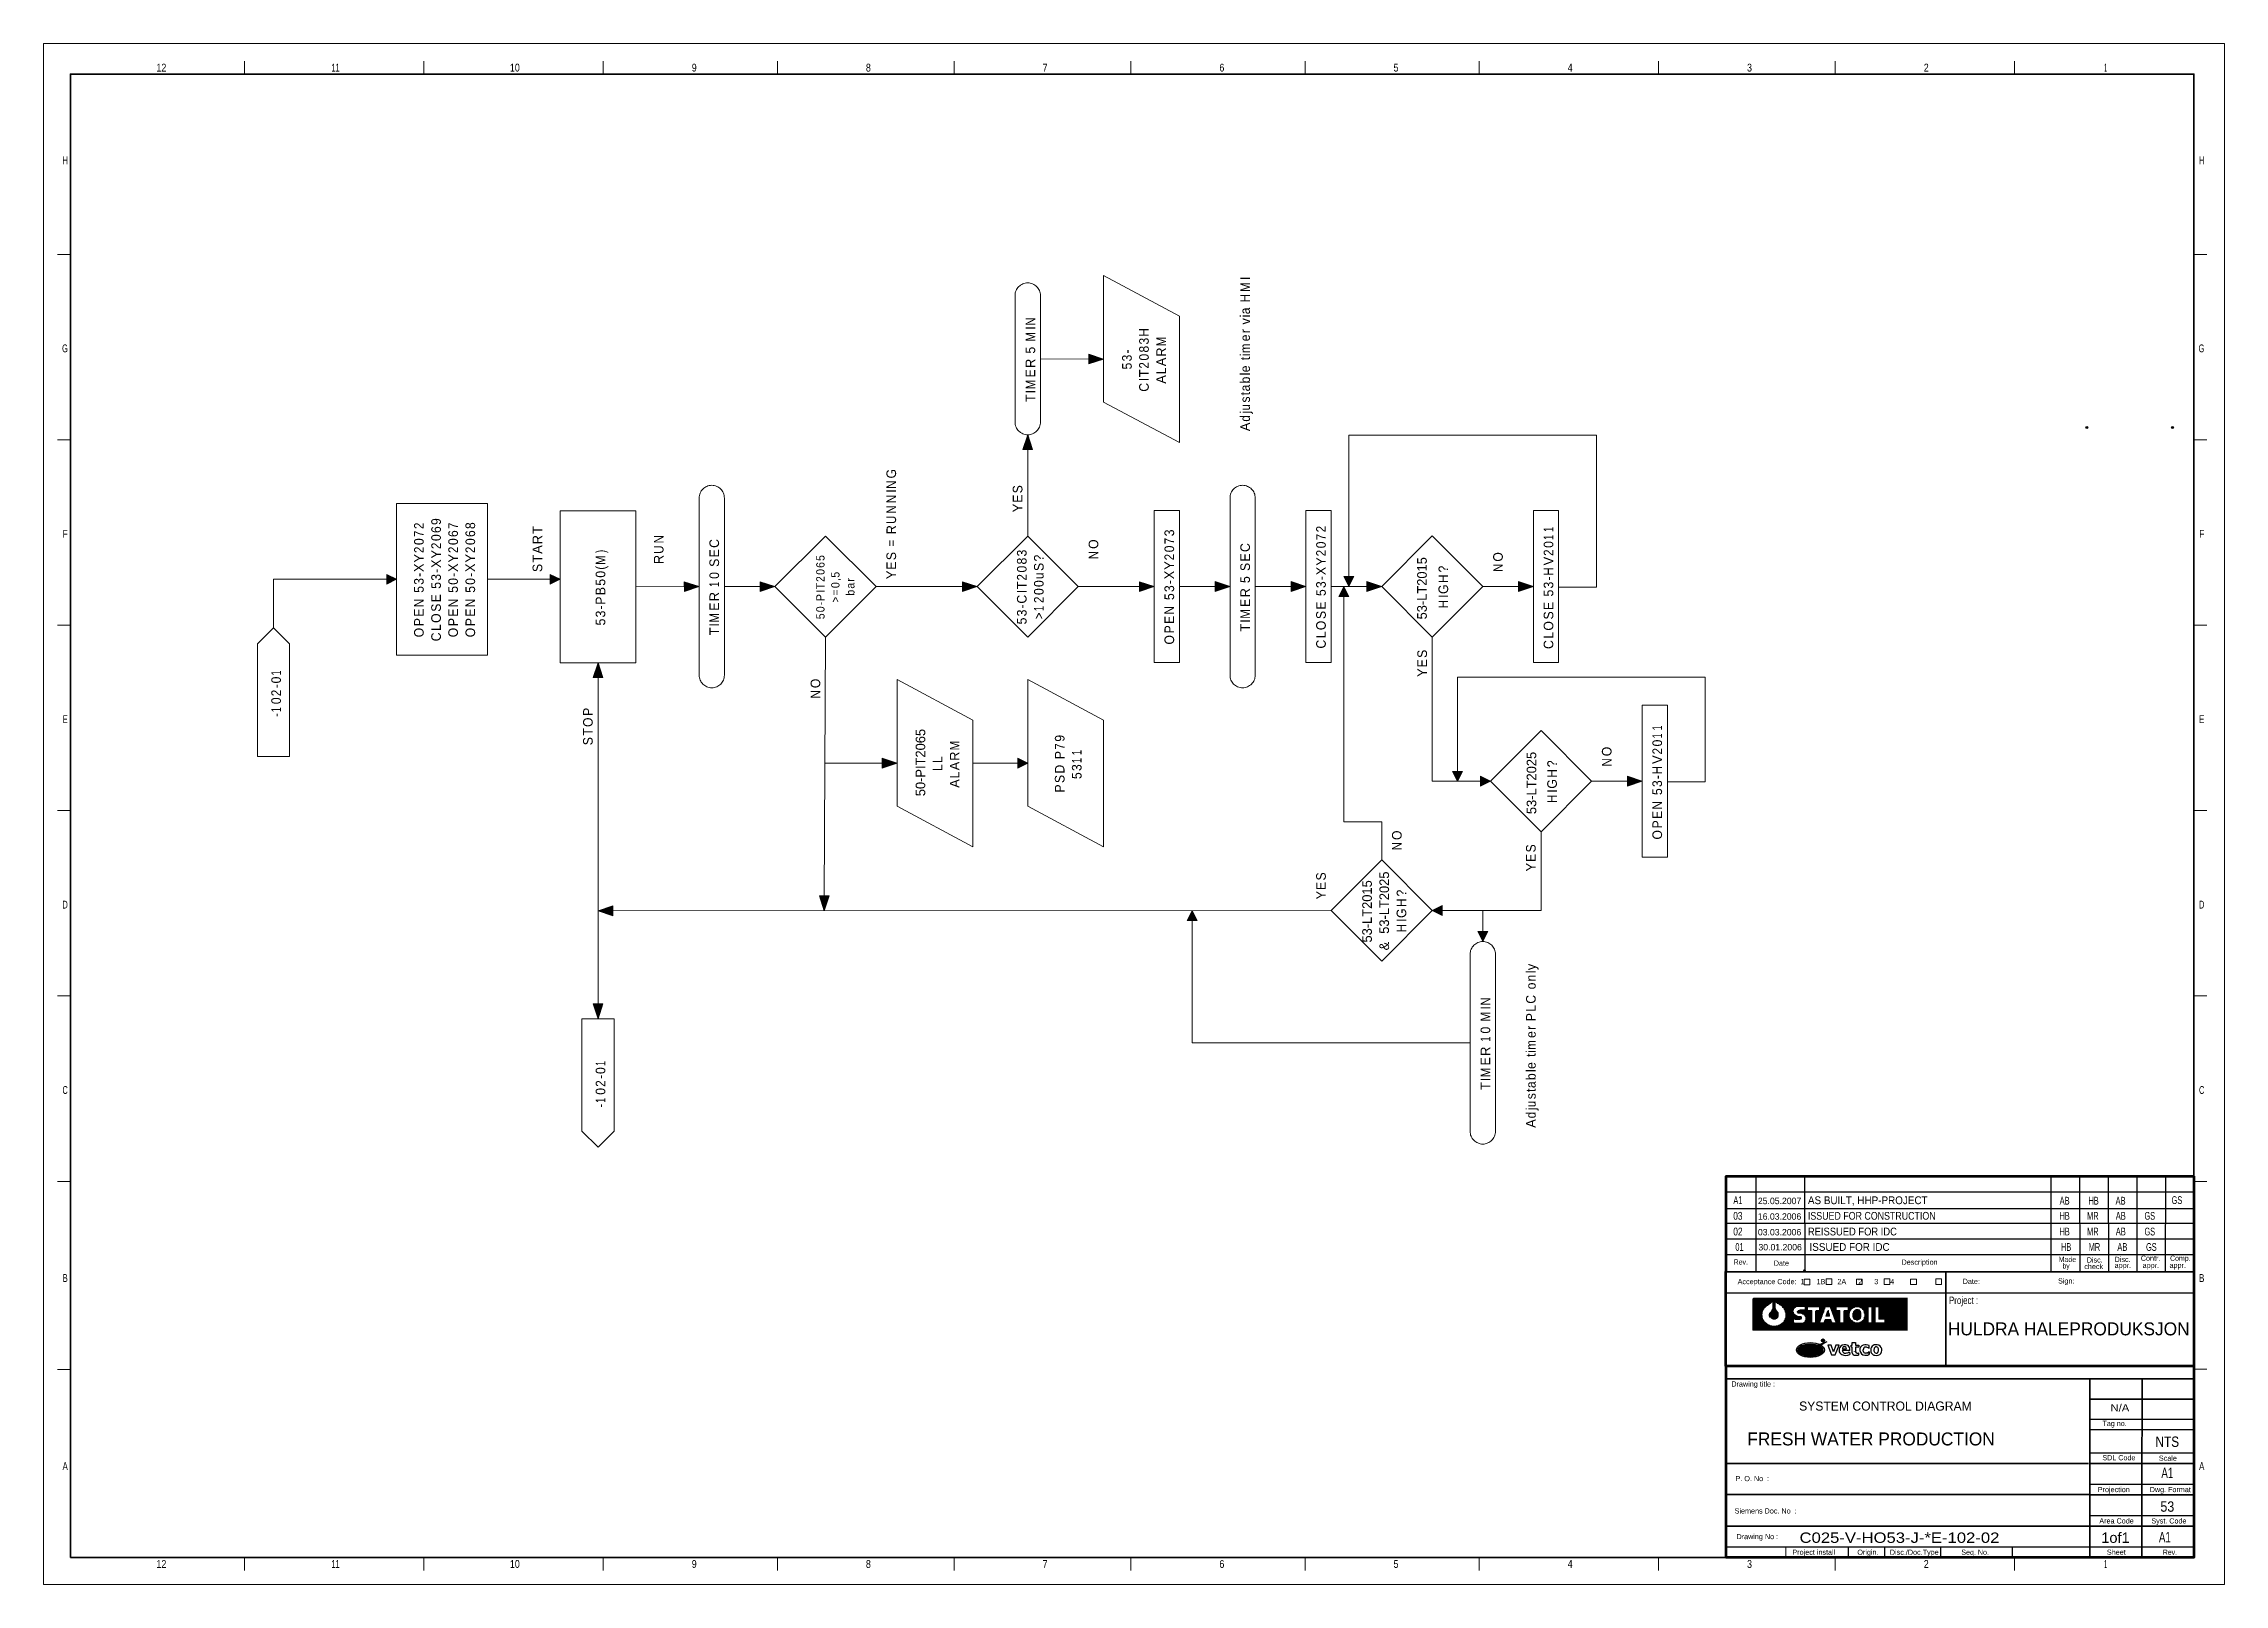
# Model space of a CAD drawing. Header units: millimetres. Extents: x 0 to 841, y 0 to 594.
import ezdxf
from ezdxf.enums import TextEntityAlignment as Align

# ---------------------------------------------------------------- set-up
doc = ezdxf.new("R2010")
doc.units = ezdxf.units.MM
doc.header["$LTSCALE"] = 1.5
doc.header["$PDMODE"] = 32
doc.header["$PDSIZE"] = 0.75
for name, color, linetype, lineweight in [('1', 7, 'Continuous', 13), ('35', 7, 'Continuous', 25), ('51', 7, 'Continuous', 13), ('9', 7, 'Continuous', 13)]:
    doc.layers.add(name, color=color, linetype=linetype, lineweight=lineweight)
for name, color, linetype in [('2', 7, 'Continuous'), ('36', 7, 'Continuous'), ('43', 7, 'Continuous')]:
    doc.layers.add(name, color=color, linetype=linetype)

msp = doc.modelspace()

# ---------------------------------------------------------------- texts
at = {"layer": '1'}
for s, width, p in [('12', 0.85, (45.415, 583.235)), ('12', 0.85, (45.415, 583.235)), ('11', 0.65, (112.578, 583.235)), ('11', 0.65, (112.578, 583.235)), ('10', 0.85, (181.736, 583.235)), ('10', 0.85, (181.736, 583.235)), ('9', 0.85, (250.906, 583.235)), ('9', 0.85, (250.906, 583.235)), ('8', 0.85, (318.064, 583.235)), ('8', 0.85, (318.064, 583.235)), ('7', 0.85, (386.224, 583.235)), ('7', 0.85, (386.224, 583.235)), ('6', 0.85, (454.385, 583.235)), ('6', 0.85, (454.385, 583.235)), ('5', 0.85, (521.543, 583.235)), ('5', 0.85, (521.543, 583.235)), ('4', 0.85, (588.702, 583.235)), ('4', 0.85, (588.702, 583.235)), ('3', 0.85, (657.865, 583.235)), ('3', 0.85, (657.865, 583.235)), ('2', 0.85, (726.025, 583.235)), ('2', 0.85, (726.025, 583.235)), ('1', 0.4, (795.18, 583.235)), ('1', 0.4, (795.18, 583.235)), ('12', 0.85, (45.415, 6.354)), ('12', 0.85, (45.415, 6.354)), ('11', 0.65, (112.578, 6.354)), ('11', 0.65, (112.578, 6.354)), ('10', 0.85, (181.736, 6.354)), ('10', 0.85, (181.736, 6.354)), ('9', 0.85, (250.906, 6.354)), ('9', 0.85, (250.906, 6.354)), ('8', 0.85, (318.064, 6.354)), ('8', 0.85, (318.064, 6.354)), ('7', 0.85, (386.224, 6.354)), ('7', 0.85, (386.224, 6.354)), ('6', 0.85, (454.385, 6.354)), ('6', 0.85, (454.385, 6.354)), ('5', 0.85, (521.543, 6.354)), ('5', 0.85, (521.543, 6.354)), ('4', 0.85, (588.702, 6.354)), ('4', 0.85, (588.702, 6.354)), ('3', 0.85, (657.865, 6.354)), ('3', 0.85, (657.865, 6.354)), ('2', 0.85, (726.025, 6.354)), ('2', 0.85, (726.025, 6.354)), ('1', 0.4, (795.18, 6.354)), ('1', 0.4, (795.18, 6.354))]:
    msp.add_text(s, height=3.02, dxfattribs=dict(at, width=width)).set_placement(p, align=Align.CENTER)
for s, width, p in [('H', 0.65, (9.329, 547.494)), ('H', 0.65, (9.329, 547.494)), ('H', 0.65, (833.271, 547.494)), ('H', 0.65, (833.271, 547.494)), ('G', 0.65, (9.329, 475.007)), ('G', 0.65, (9.329, 475.007)), ('G', 0.65, (833.271, 475.007)), ('G', 0.65, (833.271, 475.007)), ('F', 0.8, (9.329, 403.526)), ('F', 0.8, (9.329, 403.526)), ('F', 0.8, (833.271, 403.526)), ('F', 0.8, (833.271, 403.526)), ('E', 0.75, (9.329, 332.045)), ('E', 0.75, (9.329, 332.045)), ('E', 0.75, (833.271, 332.045)), ('E', 0.75, (833.271, 332.045)), ('D', 0.65, (9.329, 260.565)), ('D', 0.65, (9.329, 260.565)), ('D', 0.65, (833.271, 260.565)), ('D', 0.65, (833.271, 260.565)), ('C', 0.65, (9.329, 189.083)), ('C', 0.65, (9.329, 189.083)), ('C', 0.65, (833.271, 189.083)), ('C', 0.65, (833.271, 189.083)), ('B', 0.75, (9.329, 116.596)), ('B', 0.75, (9.329, 116.596)), ('B', 0.75, (833.271, 116.596)), ('B', 0.75, (833.271, 116.596)), ('A', 0.75, (9.329, 44.109)), ('A', 0.75, (9.329, 44.109)), ('A', 0.75, (833.271, 44.109)), ('A', 0.75, (833.271, 44.109))]:
    msp.add_text(s, height=3.02, dxfattribs=dict(at, width=width)).set_placement(p, align=Align.RIGHT)
for s, height, width, p in [('Made', 2.013, 0.8, (777.095, 124.294)), ('Made', 2.013, 0.8, (777.095, 124.294)), ('Disc.', 2.013, 0.9, (787.939, 124.072)), ('Disc.', 2.013, 0.9, (787.939, 124.072)), ('Disc.', 2.013, 0.9, (798.691, 124.293)), ('Disc.', 2.013, 0.9, (798.691, 124.293)), ('Comp.', 2.013, 0.8, (820.059, 124.735)), ('Comp.', 2.013, 0.8, (820.059, 124.735)), ('Rev.', 2.013, 0.8, (651.75, 123.28)), ('Rev.', 2.013, 0.8, (651.75, 123.28)), ('Date', 2.013, 0.9, (667.239, 122.84)), ('Date', 2.013, 0.9, (667.239, 122.84)), ('Date:', 2.013, 0.9, (740.094, 115.817)), ('Date:', 2.013, 0.9, (740.094, 115.817)), ('Sign:', 2.013, 0.9, (776.865, 115.983)), ('Sign:', 2.013, 0.9, (776.865, 115.983)), ('by', 2.013, 0.75, (778.644, 121.776)), ('by', 2.013, 0.75, (778.644, 121.776)), ('check', 2.013, 0.95, (786.981, 121.554)), ('check', 2.013, 0.95, (786.981, 121.554)), ('Project :', 2.867, 0.8, (734.784, 108.074)), ('Project :', 2.867, 0.8, (734.784, 108.074)), ('N/A', 2.813, 1.15, (797.108, 66.66)), ('SDL Code', 2.013, 0.9, (793.945, 47.836)), ('SDL Code', 2.013, 0.9, (793.945, 47.836)), ('Scale', 2.013, 0.95, (815.731, 47.632)), ('Scale', 2.013, 0.95, (815.731, 47.632)), ('P. O. No  :', 2.013, 0.95, (652.463, 39.791)), ('P. O. No  :', 2.013, 0.95, (652.463, 39.791)), ('Dwg. Format', 2.013, 0.9, (812.223, 35.551)), ('Dwg. Format', 2.013, 0.9, (812.223, 35.551)), ('Syst. Code', 2.013, 0.9, (812.85, 23.469)), ('Syst. Code', 2.013, 0.9, (812.85, 23.469)), ('Seq. No.', 2.013, 0.85, (739.552, 11.388)), ('Seq. No.', 2.013, 0.85, (739.552, 11.388)), ('Sheet', 2.013, 0.95, (795.684, 11.388)), ('Sheet', 2.013, 0.95, (795.684, 11.388)), ('Rev.', 2.013, 0.8, (817.235, 11.388)), ('Rev.', 2.013, 0.8, (817.235, 11.388))]:
    msp.add_text(s, height=height, dxfattribs=dict(at, width=width)).set_placement(p)
for s, p in [('Contr.', (808.76, 124.735)), ('Contr.', (808.76, 124.735)), ('Acceptance Code:  1      1B      2A      2      3      4  ', (653.298, 115.734)), ('Acceptance Code:  1      1B      2A      2      3      4  ', (653.298, 115.734)), ('Description', (716.495, 123.224)), ('Description', (716.495, 123.224)), ('appr.', (798.691, 121.997)), ('appr.', (798.691, 121.997)), ('appr.', (809.49, 121.997)), ('appr.', (809.49, 121.997)), ('appr.', (819.831, 121.997)), ('appr.', (819.831, 121.997)), ('Drawing title :', (650.865, 76.257)), ('Drawing title :', (650.865, 76.257)), ('Tag no.', (793.941, 61.038)), ('Tag no.', (793.941, 61.038)), ('Projection', (792.176, 35.551)), ('Projection', (792.176, 35.551)), ('Siemens Doc. No  :', (652.111, 27.315)), ('Siemens Doc. No  :', (652.111, 27.315)), ('Area Code', (792.765, 23.469)), ('Area Code', (792.765, 23.469)), ('Drawing No :', (652.847, 17.429)), ('Drawing No :', (652.847, 17.429)), ('Project install', (674.398, 11.388)), ('Project install', (674.398, 11.388)), ('Origin.', (699.457, 11.388)), ('Origin.', (699.457, 11.388)), ('Disc./Doc.Type', (711.987, 11.388)), ('Disc./Doc.Type', (711.987, 11.388))]:
    msp.add_text(s, height=2.013, dxfattribs=at).set_placement(p)
at = {"layer": '2'}
for s, width, p in [('03', 0.8, (653.393, 140.582)), ('A1', 0.6, (653.393, 146.582)), ('AB', 0.7, (779.393, 146.409)), ('HB', 0.65, (779.393, 140.582)), ('MR', 0.6, (790.259, 140.582)), ('HB', 0.65, (790.574, 146.409)), ('AB', 0.7, (800.968, 146.409)), ('AB', 0.7, (801.046, 140.582)), ('GS', 0.65, (812.228, 140.582)), ('GS', 0.65, (822.7, 146.645)), ('02', 0.8, (653.398, 134.528)), ('HB', 0.65, (779.398, 134.528)), ('MR', 0.6, (790.264, 134.528)), ('AB', 0.7, (801.051, 134.528)), ('GS', 0.65, (812.233, 134.528)), ('01', 0.65, (654, 128.581)), ('HB', 0.65, (780, 128.581)), ('MR', 0.6, (790.866, 128.581)), ('AB', 0.7, (801.654, 128.581)), ('GS', 0.65, (812.834, 128.581))]:
    msp.add_text(s, height=3, dxfattribs=dict(at, width=width)).set_placement(p, align=Align.CENTER)
for s, width, p in [('AS BUILT, HHP-PROJECT', 0.95, (680.394, 146.582)), ('ISSUED FOR CONSTRUCTION', 0.85, (680.394, 140.582)), ('REISSUED FOR IDC', 0.9, (680.398, 134.528)), ('ISSUED FOR IDC', 0.95, (681, 128.581))]:
    msp.add_text(s, height=3, dxfattribs=dict(at, width=width)).set_placement(p)
msp.add_text('HULDRA HALEPRODUKSJON', height=5, dxfattribs=at).set_placement((780.983, 96), align=Align.CENTER)
at = {"layer": '35'}
for s, height, p in [('25.05.2007', 2.5, (661.098, 146.582)), ('16.03.2006', 2.5, (661.098, 140.582)), ('03.03.2006', 2.5, (661.102, 134.528)), ('30.01.2006', 2.5, (661.311, 128.739)), ('SYSTEM CONTROL DIAGRAM', 3.5, (677, 67))]:
    msp.add_text(s, height=height, dxfattribs=at).set_placement(p)
at = {"layer": '35', "width": 1.15}
msp.add_text('N/A', height=2.813, dxfattribs=at).set_placement((797.108, 66.66))
at = {"layer": '36'}
msp.add_text('FRESH WATER PRODUCTION', height=5, dxfattribs=at).set_placement((657, 53.567))
for s, width, p in [('NTS', 0.85, (818.986, 53)), ('A1', 0.7, (819, 41)), ('53', 0.9, (819, 28)), ('1of1', 1.05, (799, 16)), ('A1', 0.7, (818.055, 16.197))]:
    msp.add_text(s, height=4, dxfattribs=dict(at, width=width)).set_placement(p, align=Align.CENTER)
at = {"layer": '36', "width": 1.2}
msp.add_text('C025-V-HO53-J-*E-102-02', height=4, dxfattribs=at).set_placement((754.228, 16), align=Align.RIGHT)
at = {"layer": '51'}
for s, height, p in [('I', 3.713, (465.219, 502.846)), ('i', 3.713, (465.219, 488.439)), ('v', 3.713, (465.219, 485.695)), ('I', 3.713, (382.389, 483.694)), ('r', 3.713, (465.219, 482.322)), ('R', 3.713, (382.389, 468.945)), ('R', 3.713, (432.829, 473.29)), ('A', 3.713, (432.829, 469.631)), ('i', 3.713, (465.219, 473.461)), ('t', 3.713, (465.219, 471.917)), ('T', 3.713, (426.203, 465.343)), ('I', 3.713, (426.203, 463.799)), ('A', 3.713, (432.829, 462.884)), ('l', 3.713, (465.219, 466.086)), ('I', 3.713, (382.389, 459.169)), ('T', 3.713, (382.389, 455.795)), ('t', 3.713, (465.219, 458.368)), ('j', 3.713, (465.219, 451.336)), ('A', 3.713, (465.219, 444.59)), ('I', 3.713, (328.75, 420.807)), ('Y', 3.713, (377.476, 413.318)), ('T', 3.713, (192.28, 404.971)), ('R', 3.713, (192.28, 400.969)), ('R', 3.713, (328.75, 404.799)), ('Y', 3.713, (146.581, 393.937)), ('Y', 3.713, (153.207, 395.481)), ('Y', 3.713, (159.776, 393.937)), ('Y', 3.713, (166.403, 393.937)), ('A', 3.713, (192.28, 397.31)), ('T', 3.713, (192.28, 393.937)), ('R', 3.713, (239.065, 393.309)), ('Y', 3.713, (494.466, 392.68)), ('53-LT2015', 3.713, (533.413, 372.015)), ('V', 3.713, (582.209, 392.851)), ('X', 3.713, (146.581, 390.278)), ('X', 3.713, (153.207, 391.822)), ('X', 3.713, (159.776, 390.278)), ('X', 3.713, (166.403, 390.278)), (',', 3.199, (306.928, 386.791)), ('r', 3.199, (312.698, 386.562)), ('Y', 3.713, (328.75, 387.534)), ('Y', 3.713, (435.971, 391.136)), ('X', 3.713, (435.971, 387.477)), ('X', 3.713, (494.466, 389.02)), ('R', 3.713, (260.486, 379.016)), ('T', 3.199, (301.158, 383.589)), ('I', 3.199, (301.158, 382.275)), ('T', 3.713, (379.076, 383.646)), ('I', 3.713, (379.076, 382.103)), ('R', 3.713, (465.219, 380.502)), ('I', 3.713, (541.65, 380.273)), ('I', 3.713, (260.486, 369.239)), ('I', 3.713, (465.219, 370.726)), ('T', 3.713, (465.219, 367.353)), ('T', 3.713, (260.486, 365.867)), ('Y', 3.713, (533.482, 349.859)), ('T', 3.713, (211.759, 327.162)), ('50-PIT2065', 3.713, (340.003, 303.859)), ('R', 3.713, (353.198, 317.501)), ('53-LT2025', 3.713, (575.63, 296.95)), ('V', 3.713, (624.138, 316.3)), ('A', 3.713, (353.198, 313.842)), ('A', 3.713, (353.198, 307.095)), ('I', 3.713, (583.58, 305.209)), ('Y', 3.713, (575.411, 274.851)), ('53-LT2015', 3.713, (512.231, 247.448)), ('53-LT2025', 3.713, (518.858, 250.808)), ('Y', 3.713, (494.466, 264.046)), ('I', 3.713, (525.484, 255.357)), ('&', 3.713, (518.858, 244.424)), ('l', 3.713, (575.411, 235.576)), ('y', 3.713, (575.411, 236.776)), ('I', 3.713, (557.874, 221.569)), ('r', 3.713, (575.411, 213.736)), ('R', 3.713, (557.874, 203.731)), ('i', 3.713, (575.411, 204.875)), ('t', 3.713, (575.411, 203.331)), ('I', 3.713, (557.874, 193.956)), ('T', 3.713, (557.874, 190.583)), ('l', 3.713, (575.411, 197.5)), ('t', 3.713, (575.411, 189.782)), ('j', 3.713, (575.411, 182.75)), ('A', 3.713, (575.411, 176.004))]:
    msp.add_text(s, height=height, rotation=90, dxfattribs=at).set_placement(p)
for s, height, width, p in [('M', 3.713, 0.9, (465.219, 498.273)), ('H', 3.713, 0.9, (465.219, 494.271)), ('N', 3.713, 0.9, (382.389, 485.238)), ('a', 3.713, 0.95, (465.219, 489.64)), ('M', 3.713, 0.9, (382.389, 479.121)), ('3', 3.713, 0.95, (426.203, 477.977)), ('H', 3.713, 0.9, (426.203, 481.065)), ('M', 3.713, 0.9, (432.829, 477.291)), ('e', 3.713, 0.95, (465.219, 479.235)), ('5', 3.713, 0.95, (382.389, 474.49)), ('3', 3.713, 0.95, (419.634, 471.46)), ('-', 3.713, 0.9, (419.634, 474.547)), ('8', 3.713, 0.95, (426.203, 474.891)), ('0', 3.713, 0.95, (426.203, 471.803)), ('2', 3.713, 0.9, (426.203, 468.716)), ('m', 3.713, 0.9, (465.219, 474.661)), ('E', 3.713, 0.95, (382.389, 465.286)), ('M', 3.713, 0.9, (382.389, 460.712)), ('5', 3.713, 0.95, (419.634, 468.373)), ('C', 3.713, 0.95, (426.203, 459.798)), ('L', 3.713, 0.95, (432.829, 466.543)), ('b', 3.713, 0.95, (465.219, 462.999)), ('e', 3.713, 0.95, (465.219, 467.287)), ('a', 3.713, 0.95, (465.219, 459.912)), ('s', 3.713, 0.95, (465.219, 455.624)), ('u', 3.713, 0.9, (465.219, 452.537)), ('d', 3.713, 0.9, (465.219, 448.249)), ('G', 3.713, 0.95, (328.75, 426.353)), ('N', 3.713, 0.9, (328.75, 422.351)), ('S', 3.713, 0.95, (377.476, 420.635)), ('N', 3.713, 0.9, (328.75, 416.806)), ('N', 3.713, 0.9, (328.75, 412.803)), ('E', 3.713, 0.95, (377.476, 416.977)), ('2', 3.713, 0.9, (146.581, 406.857)), ('7', 3.713, 0.9, (146.581, 403.77)), ('9', 3.713, 0.95, (153.207, 408.402)), ('6', 3.713, 0.95, (153.207, 405.314)), ('0', 3.713, 0.95, (153.207, 402.227)), ('6', 3.713, 0.95, (159.776, 403.77)), ('7', 3.713, 0.9, (159.776, 406.857)), ('8', 3.713, 0.95, (166.403, 406.857)), ('6', 3.713, 0.95, (166.403, 403.77)), ('N', 3.713, 0.9, (239.065, 401.312)), ('U', 3.713, 0.9, (328.75, 408.802)), ('3', 3.713, 0.95, (435.971, 404.057)), ('2', 3.713, 0.9, (494.466, 405.6)), ('7', 3.713, 0.9, (494.466, 402.513)), ('1', 3.713, 0.7, (582.209, 405.772)), ('1', 3.713, 0.7, (582.209, 402.684)), ('0', 3.713, 0.95, (146.581, 400.683)), ('2', 3.713, 0.9, (146.581, 397.596)), ('2', 3.713, 0.9, (153.207, 399.139)), ('0', 3.713, 0.95, (159.776, 400.683)), ('2', 3.713, 0.9, (159.776, 397.596)), ('0', 3.713, 0.95, (166.403, 400.683)), ('2', 3.713, 0.9, (166.403, 397.596)), (')', 3.713, 0.75, (216.615, 397.596)), ('M', 3.713, 0.9, (216.615, 393.023)), ('U', 3.713, 0.9, (239.065, 397.31)), ('C', 3.713, 0.95, (260.486, 399.597)), ('E', 3.713, 0.95, (260.486, 395.938)), ('5', 3.199, 0.95, (301.158, 394.566)), ('S', 3.713, 0.95, (328.75, 394.852)), ('=', 3.713, 0.9, (328.75, 400.054)), ('3', 3.713, 0.95, (379.076, 396.281)), ('8', 3.713, 0.95, (379.076, 393.194)), ('?', 3.713, 0.95, (385.645, 394.337)), ('O', 3.713, 0.95, (406.724, 399.197)), ('N', 3.713, 0.9, (406.724, 395.195)), ('0', 3.713, 0.95, (435.971, 397.882)), ('2', 3.713, 0.9, (435.971, 394.794)), ('7', 3.713, 0.9, (435.971, 400.969)), ('C', 3.713, 0.95, (465.219, 397.996)), ('E', 3.713, 0.95, (465.219, 394.337)), ('0', 3.713, 0.95, (494.466, 399.425)), ('2', 3.713, 0.9, (494.466, 396.339)), ('O', 3.713, 0.95, (562.729, 394.28)), ('0', 3.713, 0.95, (582.209, 399.597)), ('2', 3.713, 0.9, (582.209, 396.509)), ('3', 3.713, 0.95, (146.581, 385.361)), ('-', 3.713, 0.9, (146.581, 388.449)), ('3', 3.713, 0.95, (153.207, 386.906)), ('-', 3.713, 0.9, (153.207, 389.992)), ('0', 3.713, 0.95, (159.776, 385.361)), ('-', 3.713, 0.9, (159.776, 388.449)), ('0', 3.713, 0.95, (166.403, 385.361)), ('-', 3.713, 0.9, (166.403, 388.449)), ('S', 3.713, 0.95, (192.28, 390.278)), ('(', 3.713, 0.9, (216.615, 391.193)), ('0', 3.713, 0.95, (216.615, 388.106)), ('5', 3.713, 0.95, (216.615, 385.019)), ('S', 3.713, 0.95, (260.486, 392.28)), ('0', 3.713, 0.95, (260.486, 387.649)), ('6', 3.199, 0.95, (301.158, 391.879)), ('0', 3.199, 0.95, (301.158, 389.192)), ('2', 3.199, 0.9, (301.158, 386.505)), ('5', 3.199, 0.95, (306.928, 388.106)), ('E', 3.713, 0.95, (328.75, 391.193)), ('0', 3.713, 0.95, (379.076, 390.107)), ('2', 3.713, 0.9, (379.076, 387.02)), ('S', 3.713, 0.95, (385.645, 390.679)), ('0', 3.713, 0.95, (385.645, 384.504)), ('u', 3.713, 0.9, (385.645, 387.591)), ('-', 3.713, 0.9, (435.971, 385.647)), ('S', 3.713, 0.95, (465.219, 390.679)), ('5', 3.713, 0.95, (465.219, 386.048)), ('-', 3.713, 0.9, (494.466, 387.191)), ('?', 3.713, 0.95, (541.65, 390.107)), ('H', 3.713, 0.9, (541.65, 386.105)), ('N', 3.713, 0.9, (562.729, 390.278)), ('H', 3.713, 0.9, (582.209, 388.849)), ('-', 3.713, 0.9, (582.209, 387.02)), ('5', 3.713, 0.95, (146.581, 382.275)), ('N', 3.713, 0.9, (146.581, 376.729)), ('5', 3.713, 0.95, (153.207, 383.818)), ('E', 3.713, 0.95, (153.207, 378.616)), ('5', 3.713, 0.95, (159.776, 382.275)), ('N', 3.713, 0.9, (159.776, 376.729)), ('5', 3.713, 0.95, (166.403, 382.275)), ('N', 3.713, 0.9, (166.403, 376.729)), ('B', 3.713, 0.95, (216.615, 381.36)), ('P', 3.713, 0.95, (216.615, 377.701)), ('1', 3.713, 0.7, (260.486, 384.561)), ('P', 3.199, 0.95, (301.158, 379.073)), ('-', 3.199, 0.9, (301.158, 377.472)), ('0', 3.199, 0.95, (306.928, 384.104)), ('>', 3.199, 0.9, (306.928, 378.502)), ('=', 3.199, 0.9, (306.928, 381.302)), ('b', 3.199, 0.95, (312.698, 381.188)), ('a', 3.199, 0.95, (312.698, 383.876)), ('C', 3.713, 0.95, (379.076, 378.101)), ('0', 3.713, 0.95, (385.645, 381.417)), ('2', 3.713, 0.9, (385.645, 378.33)), ('3', 3.713, 0.95, (435.971, 382.561)), ('5', 3.713, 0.95, (435.971, 379.473)), ('E', 3.713, 0.95, (465.219, 376.843)), ('3', 3.713, 0.95, (494.466, 384.104)), ('5', 3.713, 0.95, (494.466, 381.017)), ('E', 3.713, 0.95, (494.466, 375.814)), ('G', 3.713, 0.95, (541.65, 381.817)), ('H', 3.713, 0.9, (541.65, 376.272)), ('3', 3.713, 0.95, (582.209, 383.932)), ('5', 3.713, 0.95, (582.209, 380.845)), ('E', 3.713, 0.95, (582.209, 375.643)), ('E', 3.713, 0.95, (146.581, 373.07)), ('P', 3.713, 0.95, (146.581, 369.411)), ('S', 3.713, 0.95, (153.207, 374.957)), ('O', 3.713, 0.95, (153.207, 370.669)), ('L', 3.713, 0.95, (153.207, 367.582)), ('E', 3.713, 0.95, (159.776, 373.07)), ('P', 3.713, 0.95, (159.776, 369.411)), ('E', 3.713, 0.95, (166.403, 373.07)), ('P', 3.713, 0.95, (166.403, 369.411)), ('3', 3.713, 0.95, (216.615, 372.784)), ('5', 3.713, 0.95, (216.615, 369.697)), ('-', 3.713, 0.9, (216.615, 375.872)), ('E', 3.713, 0.95, (260.486, 375.357)), ('M', 3.713, 0.9, (260.486, 370.783)), ('0', 3.199, 0.95, (301.158, 374.785)), ('5', 3.199, 0.95, (301.158, 372.098)), ('3', 3.713, 0.95, (379.076, 373.184)), ('5', 3.713, 0.95, (379.076, 370.097)), ('-', 3.713, 0.9, (379.076, 376.272)), ('1', 3.713, 0.7, (385.645, 375.243)), ('>', 3.713, 0.9, (385.645, 372.041)), ('N', 3.713, 0.9, (435.971, 373.928)), ('E', 3.713, 0.95, (435.971, 370.269)), ('M', 3.713, 0.9, (465.219, 372.269)), ('S', 3.713, 0.95, (494.466, 372.155)), ('O', 3.713, 0.95, (494.466, 367.868)), ('S', 3.713, 0.95, (582.209, 371.983)), ('O', 3.713, 0.95, (582.209, 367.696)), ('O', 3.713, 0.95, (146.581, 365.124)), ('C', 3.713, 0.95, (153.207, 363.58)), ('O', 3.713, 0.95, (159.776, 365.124)), ('O', 3.713, 0.95, (166.403, 365.124)), ('O', 3.713, 0.95, (435.971, 362.322)), ('P', 3.713, 0.95, (435.971, 366.609)), ('C', 3.713, 0.95, (494.466, 360.779)), ('L', 3.713, 0.95, (494.466, 364.78)), ('C', 3.713, 0.95, (582.209, 360.607)), ('L', 3.713, 0.95, (582.209, 364.609)), ('S', 3.713, 0.95, (533.482, 357.176)), ('E', 3.713, 0.95, (533.482, 353.518)), ('0', 3.713, 0.95, (91.513, 347.343)), ('1', 3.713, 0.7, (91.513, 350.431)), ('-', 3.713, 0.9, (91.513, 345.514)), ('O', 3.713, 0.95, (299.502, 345.514)), ('2', 3.713, 0.9, (91.513, 342.427)), ('0', 3.713, 0.95, (91.513, 339.339)), ('1', 3.713, 0.7, (91.513, 336.252)), ('P', 3.713, 0.95, (211.759, 334.823)), ('N', 3.713, 0.9, (299.502, 341.512)), ('-', 3.713, 0.9, (91.513, 334.423)), ('O', 3.713, 0.95, (211.759, 330.535)), ('1', 3.713, 0.7, (624.138, 329.22)), ('S', 3.713, 0.95, (211.759, 323.503)), ('M', 3.713, 0.9, (353.198, 321.502)), ('9', 3.713, 0.95, (393.699, 324.876)), ('7', 3.713, 0.9, (393.699, 321.788)), ('P', 3.713, 0.95, (393.699, 318.129)), ('1', 3.713, 0.7, (400.269, 319.73)), ('O', 3.713, 0.95, (604.658, 319.272)), ('0', 3.713, 0.95, (624.138, 323.046)), ('2', 3.713, 0.9, (624.138, 319.959)), ('1', 3.713, 0.7, (624.138, 326.133)), ('L', 3.713, 0.95, (346.629, 316.643)), ('L', 3.713, 0.95, (346.629, 313.556)), ('L', 3.713, 0.95, (353.198, 310.754)), ('S', 3.713, 0.95, (393.699, 308.925)), ('D', 3.713, 0.95, (393.699, 312.584)), ('3', 3.713, 0.95, (400.269, 313.556)), ('1', 3.713, 0.7, (400.269, 316.643)), ('5', 3.713, 0.95, (400.269, 310.469)), ('?', 3.713, 0.95, (583.58, 315.043)), ('H', 3.713, 0.9, (583.58, 311.04)), ('N', 3.713, 0.9, (604.658, 315.271)), ('H', 3.713, 0.9, (624.138, 312.298)), ('-', 3.713, 0.9, (624.138, 310.469)), ('P', 3.713, 0.95, (393.699, 305.266)), ('G', 3.713, 0.95, (583.58, 306.753)), ('H', 3.713, 0.9, (583.58, 301.207)), ('3', 3.713, 0.95, (624.138, 307.381)), ('5', 3.713, 0.95, (624.138, 304.294)), ('N', 3.713, 0.9, (624.138, 298.749)), ('E', 3.713, 0.95, (624.138, 295.09)), ('O', 3.713, 0.95, (523.713, 286.972)), ('O', 3.713, 0.95, (624.138, 287.143)), ('P', 3.713, 0.95, (624.138, 291.431)), ('N', 3.713, 0.9, (523.713, 282.969)), ('S', 3.713, 0.95, (575.411, 282.169)), ('E', 3.713, 0.95, (575.411, 278.51)), ('S', 3.713, 0.95, (494.466, 271.364)), ('E', 3.713, 0.95, (494.466, 267.706)), ('?', 3.713, 0.95, (525.484, 265.19)), ('H', 3.713, 0.9, (525.484, 261.187)), ('G', 3.713, 0.95, (525.484, 256.9)), ('H', 3.713, 0.9, (525.484, 251.354)), ('C', 3.713, 0.95, (575.411, 223.856)), ('n', 3.713, 0.9, (575.411, 232.488)), ('o', 3.713, 0.95, (575.411, 229.401)), ('N', 3.713, 0.9, (557.874, 223.113)), ('M', 3.713, 0.9, (557.874, 216.995)), ('L', 3.713, 0.95, (575.411, 220.769)), ('P', 3.713, 0.95, (575.411, 217.109)), ('0', 3.713, 0.95, (557.874, 212.365)), ('1', 3.713, 0.7, (557.874, 209.277)), ('e', 3.713, 0.95, (575.411, 210.65)), ('E', 3.713, 0.95, (557.874, 200.072)), ('m', 3.713, 0.9, (575.411, 206.076)), ('0', 3.713, 0.95, (216.615, 196.757)), ('2', 3.713, 0.9, (216.615, 191.84)), ('1', 3.713, 0.7, (216.615, 199.844)), ('-', 3.713, 0.9, (216.615, 194.928)), ('M', 3.713, 0.9, (557.874, 195.499)), ('b', 3.713, 0.95, (575.411, 194.413)), ('e', 3.713, 0.95, (575.411, 198.701)), ('a', 3.713, 0.95, (575.411, 191.326)), ('0', 3.713, 0.95, (216.615, 188.753)), ('1', 3.713, 0.7, (216.615, 185.666)), ('-', 3.713, 0.9, (216.615, 183.836)), ('s', 3.713, 0.95, (575.411, 187.038)), ('u', 3.713, 0.9, (575.411, 183.95)), ('d', 3.713, 0.9, (575.411, 179.663))]:
    msp.add_text(s, height=height, rotation=90, dxfattribs=dict(at, width=width)).set_placement(p)

# ---------------------------------------------------------------- hatches: boundary and pattern name
at = {"layer": '35'}
h = msp.add_hatch(color=256, dxfattribs=at)
edge = h.paths.add_edge_path()
edge.add_ellipse((681.345, 90.358), major_axis=(5.4, 0), ratio=0.5282927, start_angle=0, end_angle=360)
h = msp.add_hatch(color=256, dxfattribs=at)
edge = h.paths.add_edge_path()
edge.add_ellipse((681.345, 90.268), major_axis=(4.781, 0), ratio=0.4942497, start_angle=0, end_angle=360)
msp.add_hatch(color=256, dxfattribs=at).paths.add_polyline_path([(686.817, 94.019, 1), (685.607, 94.019, 1)])
at = {"layer": '51'}
for points in [[(403.068, 470.488), (403.068, 474.261), (408.78, 472.375)], [(381.417, 437.501), (377.647, 437.501), (379.532, 443.218)], [(132.3, 385.591), (132.3, 389.364), (136.127, 387.477)], [(195.365, 385.591), (195.365, 389.364), (199.192, 387.477)], [(501.435, 388.506), (505.262, 388.506), (503.377, 384.676)], [(247.119, 382.731), (247.062, 386.562), (252.774, 384.676)], [(276.367, 382.789), (276.367, 386.562), (282.022, 384.676)], [(354.341, 382.789), (354.341, 386.562), (360.054, 384.676)], [(422.604, 382.789), (422.604, 386.562), (428.259, 384.676)], [(451.852, 382.789), (451.852, 386.62), (457.564, 384.676)], [(481.099, 382.789), (481.099, 386.62), (486.812, 384.676)], [(503.32, 380.902), (499.493, 380.902), (501.435, 384.676)], [(510.346, 382.789), (510.346, 386.62), (516.059, 384.676)], [(568.842, 382.789), (568.842, 386.62), (574.554, 384.676)], [(215.701, 349.573), (211.873, 349.573), (213.816, 355.29)], [(323.437, 314.699), (323.437, 318.53), (329.149, 316.643)], [(375.706, 314.699), (375.706, 318.53), (379.532, 316.643)], [(543.365, 313.442), (547.191, 313.442), (545.306, 309.669)], [(554.161, 307.782), (554.161, 311.555), (557.931, 309.669)], [(610.771, 307.782), (610.771, 311.555), (616.426, 309.669)], [(219.471, 261.588), (219.471, 257.757), (213.816, 259.644)], [(299.159, 265.418), (302.987, 265.418), (301.044, 259.702)], [(539.309, 261.702), (539.309, 257.929), (535.539, 259.816)], [(444.825, 255.985), (440.998, 255.985), (442.94, 259.816)], [(553.132, 251.64), (556.902, 251.64), (555.017, 247.867)], [(211.873, 223.798), (215.701, 223.798), (213.816, 218.081)]]:
    msp.add_hatch(color=256, dxfattribs=at).paths.add_polyline_path(points)

# ---------------------------------------------------------------- linework, layer by layer
at = {"layer": '1'}
for p, q in [((77.491, 587.261), (77.491, 582.228)), ((77.491, 587.261), (77.491, 582.228)), ((146.654, 587.261), (146.654, 582.228)), ((146.654, 587.261), (146.654, 582.228)), ((215.817, 587.261), (215.817, 582.228)), ((215.817, 587.261), (215.817, 582.228)), ((282.976, 587.261), (282.976, 582.228)), ((282.976, 587.261), (282.976, 582.228)), ((351.136, 587.261), (351.136, 582.228)), ((351.136, 587.261), (351.136, 582.228)), ((419.297, 587.261), (419.297, 582.228)), ((419.297, 587.261), (419.297, 582.228)), ((486.455, 587.261), (486.455, 582.228)), ((486.455, 587.261), (486.455, 582.228)), ((553.613, 587.261), (553.613, 582.228)), ((553.613, 587.261), (553.613, 582.228)), ((622.776, 587.261), (622.776, 582.228)), ((622.776, 587.261), (622.776, 582.228)), ((690.937, 587.261), (690.937, 582.228)), ((690.937, 587.261), (690.937, 582.228)), ((760.1, 587.261), (760.1, 582.228)), ((760.1, 587.261), (760.1, 582.228)), ((10.333, 512.761), (5.321, 512.761)), ((10.333, 512.761), (5.321, 512.761)), ((834.275, 512.761), (829.263, 512.761)), ((834.275, 512.761), (829.263, 512.761)), ((10.333, 441.28), (5.321, 441.28)), ((10.333, 441.28), (5.321, 441.28)), ((834.275, 441.28), (829.263, 441.28)), ((834.275, 441.28), (829.263, 441.28)), ((10.333, 369.799), (5.321, 369.799)), ((10.333, 369.799), (5.321, 369.799)), ((834.275, 369.799), (829.263, 369.799)), ((834.275, 369.799), (829.263, 369.799)), ((10.333, 298.318), (5.321, 298.318)), ((10.333, 298.318), (5.321, 298.318)), ((834.275, 298.318), (829.263, 298.318)), ((834.275, 298.318), (829.263, 298.318)), ((10.333, 226.838), (5.321, 226.838)), ((10.333, 226.838), (5.321, 226.838)), ((834.275, 226.838), (829.263, 226.838)), ((834.275, 226.838), (829.263, 226.838)), ((10.333, 155.357), (5.321, 155.357)), ((10.333, 155.357), (5.321, 155.357)), ((834.275, 155.357), (829.263, 155.357)), ((834.275, 155.357), (829.263, 155.357)), ((659.387, 110.283), (718.839, 110.283)), ((659.387, 110.283), (718.839, 110.283)), ((659.387, 110.087), (718.839, 110.087)), ((659.387, 110.087), (718.839, 110.087)), ((659.387, 109.891), (718.839, 109.891)), ((659.387, 109.891), (718.839, 109.891)), ((667.723, 109.695), (718.839, 109.695)), ((667.723, 109.695), (718.839, 109.695)), ((667.931, 109.499), (718.839, 109.499)), ((667.931, 109.499), (718.839, 109.499)), ((668.139, 109.304), (718.839, 109.304)), ((668.139, 109.304), (718.839, 109.304)), ((668.348, 109.108), (718.839, 109.108)), ((668.348, 109.108), (718.839, 109.108)), ((668.557, 108.912), (718.839, 108.912)), ((668.557, 108.912), (718.839, 108.912)), ((668.765, 108.717), (718.839, 108.717)), ((668.765, 108.717), (718.839, 108.717)), ((668.973, 108.52), (718.839, 108.52)), ((668.973, 108.52), (718.839, 108.52)), ((669.182, 108.324), (718.839, 108.324)), ((669.182, 108.324), (718.839, 108.324)), ((669.39, 108.129), (718.839, 108.129)), ((669.39, 108.129), (718.839, 108.129)), ((669.598, 108.129), (718.839, 108.129)), ((669.598, 108.129), (718.839, 108.129)), ((669.807, 107.933), (718.839, 107.933)), ((669.807, 107.933), (718.839, 107.933)), ((670.015, 107.737), (718.839, 107.737)), ((670.015, 107.737), (718.839, 107.737)), ((670.432, 107.541), (718.839, 107.541)), ((670.432, 107.541), (718.839, 107.541)), ((678.143, 107.346), (718.839, 107.346)), ((678.143, 107.346), (718.839, 107.346)), ((707.941, 107.15), (718.839, 107.15)), ((707.941, 107.15), (718.839, 107.15)), ((707.941, 106.954), (718.839, 106.954)), ((707.941, 106.954), (718.839, 106.954)), ((707.941, 106.758), (718.839, 106.758)), ((707.941, 106.758), (718.839, 106.758)), ((707.941, 106.562), (718.839, 106.562)), ((707.941, 106.562), (718.839, 106.562)), ((707.941, 106.366), (718.839, 106.366)), ((707.941, 106.366), (718.839, 106.366)), ((707.941, 106.17), (718.839, 106.17)), ((707.941, 106.17), (718.839, 106.17)), ((707.941, 105.975), (718.839, 105.975)), ((707.941, 105.975), (718.839, 105.975)), ((707.941, 105.779), (718.839, 105.779)), ((707.941, 105.779), (718.839, 105.779)), ((707.941, 105.583), (718.839, 105.583)), ((707.941, 105.583), (718.839, 105.583)), ((707.941, 105.387), (718.839, 105.387)), ((707.941, 105.387), (718.839, 105.387)), ((707.941, 105.191), (718.839, 105.191)), ((707.941, 105.191), (718.839, 105.191)), ((707.941, 104.995), (718.839, 104.995)), ((707.941, 104.995), (718.839, 104.995)), ((707.941, 104.799), (718.839, 104.799)), ((707.941, 104.799), (718.839, 104.799)), ((707.941, 104.604), (718.839, 104.604)), ((707.941, 104.604), (718.839, 104.604)), ((707.941, 104.408), (718.839, 104.408)), ((707.941, 104.408), (718.839, 104.408)), ((707.941, 104.212), (718.839, 104.212)), ((707.941, 104.212), (718.839, 104.212)), ((707.941, 104.017), (718.839, 104.017)), ((707.941, 104.017), (718.839, 104.017)), ((707.941, 103.82), (718.839, 103.82)), ((707.941, 103.82), (718.839, 103.82)), ((707.941, 103.624), (718.839, 103.624)), ((707.941, 103.624), (718.839, 103.624)), ((707.941, 103.428), (718.839, 103.428)), ((707.941, 103.428), (718.839, 103.428)), ((707.941, 103.233), (718.839, 103.233)), ((707.941, 103.233), (718.839, 103.233)), ((707.941, 103.037), (718.839, 103.037)), ((707.941, 103.037), (718.839, 103.037)), ((707.941, 102.841), (718.839, 102.841)), ((707.941, 102.841), (718.839, 102.841)), ((707.941, 102.646), (718.839, 102.646)), ((707.941, 102.646), (718.839, 102.646)), ((710.234, 102.45), (718.839, 102.45)), ((710.234, 102.45), (718.839, 102.45)), ((710.234, 102.254), (718.839, 102.254)), ((710.234, 102.254), (718.839, 102.254)), ((710.234, 102.058), (718.839, 102.058)), ((710.234, 102.058), (718.839, 102.058)), ((710.234, 101.862), (718.839, 101.862)), ((710.234, 101.862), (718.839, 101.862)), ((710.234, 101.666), (718.839, 101.666)), ((710.234, 101.666), (718.839, 101.666)), ((710.234, 101.47), (718.839, 101.47)), ((710.234, 101.47), (718.839, 101.47)), ((710.234, 101.275), (718.839, 101.275)), ((710.234, 101.275), (718.839, 101.275)), ((710.234, 101.079), (718.839, 101.079)), ((710.234, 101.079), (718.839, 101.079)), ((659.387, 99.512), (718.839, 99.512)), ((659.387, 99.512), (718.839, 99.512)), ((659.387, 99.317), (718.839, 99.317)), ((659.387, 99.317), (718.839, 99.317)), ((659.387, 99.12), (718.839, 99.12)), ((659.387, 99.12), (718.839, 99.12)), ((659.387, 98.924), (718.839, 98.924)), ((659.387, 98.924), (718.839, 98.924)), ((659.387, 98.728), (718.839, 98.728)), ((659.387, 98.728), (718.839, 98.728)), ((659.387, 98.533), (718.839, 98.533)), ((659.387, 98.533), (718.839, 98.533)), ((659.387, 98.337), (718.839, 98.337)), ((659.387, 98.337), (718.839, 98.337)), ((667.931, 99.512), (718.839, 99.512)), ((667.931, 99.512), (718.839, 99.512)), ((668.765, 99.708), (718.839, 99.708)), ((668.765, 99.708), (718.839, 99.708)), ((669.182, 99.904), (718.839, 99.904)), ((669.182, 99.904), (718.839, 99.904)), ((669.598, 100.099), (718.839, 100.099)), ((669.598, 100.099), (718.839, 100.099)), ((669.807, 100.295), (718.839, 100.295)), ((669.807, 100.295), (718.839, 100.295)), ((670.224, 100.491), (718.839, 100.491)), ((670.224, 100.491), (718.839, 100.491)), ((670.432, 100.491), (718.839, 100.491)), ((670.432, 100.491), (718.839, 100.491)), ((678.35, 100.687), (718.839, 100.687)), ((678.35, 100.687), (718.839, 100.687)), ((710.234, 100.883), (718.839, 100.883)), ((710.234, 100.883), (718.839, 100.883)), ((10.333, 82.869), (5.321, 82.869)), ((10.333, 82.869), (5.321, 82.869)), ((834.275, 82.924), (829.263, 82.924)), ((834.275, 82.924), (829.263, 82.924)), ((77.491, 10.382), (77.491, 5.348)), ((77.491, 10.382), (77.491, 5.348)), ((146.654, 10.382), (146.654, 5.348)), ((146.654, 10.382), (146.654, 5.348)), ((215.817, 10.382), (215.817, 5.348)), ((215.817, 10.382), (215.817, 5.348)), ((282.976, 10.382), (282.976, 5.348)), ((282.976, 10.382), (282.976, 5.348)), ((351.136, 10.382), (351.136, 5.348)), ((351.136, 10.382), (351.136, 5.348)), ((419.297, 10.382), (419.297, 5.348)), ((419.297, 10.382), (419.297, 5.348)), ((486.455, 10.382), (486.455, 5.348)), ((486.455, 10.382), (486.455, 5.348)), ((553.613, 10.382), (553.613, 5.348)), ((553.613, 10.382), (553.613, 5.348)), ((622.776, 10.372), (622.776, 5.348)), ((622.776, 10.372), (622.776, 5.348)), ((671.892, 10.382), (671.892, 14.409)), ((671.892, 10.382), (671.892, 14.409)), ((690.937, 10.382), (690.937, 5.348)), ((690.937, 10.382), (690.937, 5.348)), ((760.1, 10.382), (760.1, 5.348)), ((760.1, 10.382), (760.1, 5.348))]:
    msp.add_line(p, q, dxfattribs=at)
at = {"layer": '1', "lineweight": 25}
for p, q in [((10.333, 10.382), (10.333, 156.364)), ((660.347, 157.367), (660.347, 120.464)), ((660.347, 157.367), (660.347, 120.464)), ((679.106, 157.363), (679.143, 120.469)), ((679.106, 157.363), (679.143, 120.469)), ((774.133, 157.37), (774.071, 120.491)), ((774.133, 157.37), (774.071, 120.491)), ((785.159, 157.37), (785.244, 120.307)), ((785.159, 157.37), (785.244, 120.307)), ((796.185, 157.37), (796.291, 120.455)), ((796.185, 157.37), (796.291, 120.455)), ((807.211, 157.37), (807.222, 120.786)), ((807.211, 157.37), (807.222, 120.786)), ((818.237, 157.37), (818.154, 120.289)), ((818.237, 157.37), (818.154, 120.289)), ((648.825, 151.274), (829.269, 151.274)), ((648.825, 151.274), (829.269, 151.274)), ((648.827, 144.949), (829.268, 144.852)), ((648.827, 144.949), (829.268, 144.852)), ((648.828, 139.29), (829.27, 139.285)), ((648.828, 139.29), (829.27, 139.285)), ((648.813, 127.167), (829.263, 127.167)), ((648.813, 127.167), (829.263, 127.167)), ((648.817, 133.231), (829.275, 133.231)), ((648.817, 133.231), (829.275, 133.231)), ((648.723, 112.418), (829.276, 112.418)), ((648.723, 112.418), (829.276, 112.418)), ((789.246, 63.665), (829.285, 63.665)), ((789.246, 63.665), (829.285, 63.665)), ((789.169, 50.653), (829.275, 50.653)), ((789.169, 50.653), (829.275, 50.653)), ((789.169, 38.571), (829.289, 38.571)), ((789.169, 38.571), (829.289, 38.571)), ((789.169, 26.49), (829.285, 26.49)), ((789.169, 26.49), (829.285, 26.49)), ((648.823, 14.409), (829.285, 14.409)), ((648.823, 14.409), (829.285, 14.409)), ((695.949, 14.409), (695.949, 10.382)), ((695.949, 14.409), (695.949, 10.382)), ((695.949, 14.409), (695.949, 10.382)), ((695.949, 14.409), (695.949, 10.382)), ((709.982, 14.409), (709.982, 10.382)), ((709.982, 14.409), (709.982, 10.382)), ((731.533, 14.409), (731.533, 10.382)), ((731.533, 14.409), (731.533, 10.382)), ((759.098, 14.409), (759.098, 10.382)), ((759.098, 14.409), (759.098, 10.382)), ((759.098, 14.409), (759.098, 10.382)), ((759.098, 14.409), (759.098, 10.382))]:
    msp.add_line(p, q, dxfattribs=at)
at = {"layer": '1', "lineweight": 35}
for p, q in [((829.263, 157.37), (829.263, 83.348)), ((829.257, 120.491), (648.808, 120.475)), ((829.257, 120.491), (648.808, 120.475)), ((733.55, 120.235), (733.589, 84.191)), ((733.55, 120.235), (733.589, 84.191)), ((829.285, 79.272), (648.873, 79.272)), ((829.285, 79.272), (648.873, 79.272)), ((789.08, 22.48), (789.072, 79.257)), ((789.08, 22.48), (789.072, 79.257)), ((809.216, 34.544), (809.293, 79.254)), ((809.216, 34.544), (809.293, 79.254)), ((829.285, 71.461), (789.113, 71.461)), ((829.285, 71.461), (789.113, 71.461)), ((829.285, 59.648), (788.992, 59.633)), ((829.285, 59.648), (788.992, 59.633)), ((788.556, 46.63), (648.822, 46.63)), ((788.556, 46.63), (648.822, 46.63)), ((829.285, 46.625), (789.169, 46.625)), ((829.285, 46.625), (789.169, 46.625)), ((789.341, 34.696), (648.997, 34.697)), ((789.341, 34.696), (648.997, 34.697)), ((809.216, 34.544), (789.169, 34.544)), ((809.216, 34.544), (789.169, 34.544)), ((809.216, 22.463), (809.216, 34.544)), ((829.29, 34.544), (809.216, 34.544)), ((809.216, 22.463), (809.216, 34.544)), ((829.29, 34.544), (809.216, 34.544)), ((829.275, 22.463), (648.972, 22.463)), ((829.275, 22.463), (648.972, 22.463)), ((789.079, 10.392), (789.079, 22.473)), ((789.079, 10.392), (789.079, 22.473)), ((809.216, 10.382), (809.216, 22.463)), ((809.216, 10.382), (809.216, 22.463)), ((648.95, 10.382), (10.333, 10.382))]:
    msp.add_line(p, q, dxfattribs=at)
at = {"layer": '1', "lineweight": 53}
msp.add_line((829.263, 157.37), (829.263, 83.348), dxfattribs=at)
at = {"layer": '1', "lineweight": 35}
for points in [[(829.263, 112.014), (829.263, 582.228), (10.333, 582.228), (10.333, 10.382)], [(829.263, 112.014), (829.263, 582.228), (10.333, 582.228), (10.333, 10.382)], [(648.784, 84.124), (648.838, 157.37), (829.263, 157.37)]]:
    msp.add_lwpolyline(points, dxfattribs=at)
at = {"layer": '1', "lineweight": 25}
msp.add_lwpolyline([(648.95, 10.382), (10.333, 10.382), (10.333, 156.364)], dxfattribs=at)
at = {"layer": '1', "lineweight": 53}
msp.add_lwpolyline([(648.784, 84.124), (648.838, 157.37), (829.263, 157.37)], dxfattribs=at)
at = {"layer": '1'}
for points in [[(687.409, 117.769), (689.62, 117.769), (689.62, 115.624), (687.409, 115.624)], [(687.409, 117.769), (689.62, 117.769), (689.62, 115.624), (687.409, 115.624)], [(709.741, 117.769), (711.952, 117.769), (711.952, 115.624), (709.741, 115.624)], [(709.741, 117.769), (711.952, 117.769), (711.952, 115.624), (709.741, 115.624)], [(729.739, 117.769), (731.95, 117.769), (731.95, 115.624), (729.739, 115.624)], [(729.739, 117.769), (731.95, 117.769), (731.95, 115.624), (729.739, 115.624)], [(659.179, 97.946), (659.179, 110.087), (659.387, 110.087), (659.387, 97.946)], [(659.179, 97.946), (659.179, 110.087), (659.387, 110.087), (659.387, 97.946)], [(659.387, 109.695), (666.89, 109.695), (666.89, 109.499), (659.387, 109.499)], [(659.387, 109.695), (666.89, 109.695), (666.89, 109.499), (659.387, 109.499)], [(659.387, 109.499), (666.89, 109.499), (666.89, 109.304), (659.387, 109.304)], [(659.387, 109.499), (666.89, 109.499), (666.89, 109.304), (659.387, 109.304)], [(666.681, 109.499), (666.681, 109.304), (666.89, 109.304), (666.89, 109.499)], [(666.89, 109.499), (666.681, 109.304), (666.681, 109.108), (666.89, 109.304)], [(666.681, 109.499), (666.681, 109.304), (666.89, 109.304), (666.89, 109.499)], [(666.89, 109.499), (666.681, 109.304), (666.681, 109.108), (666.89, 109.304)], [(667.098, 109.891), (666.89, 109.695), (666.89, 109.499), (667.098, 109.695)], [(667.098, 109.891), (666.89, 109.695), (666.89, 109.499), (667.098, 109.695)], [(666.89, 106.366), (666.89, 109.695), (667.098, 109.695), (667.098, 106.366)], [(666.89, 106.366), (666.89, 109.695), (667.098, 109.695), (667.098, 106.366)], [(667.098, 109.695), (667.723, 109.695), (667.723, 109.499), (667.098, 109.499)], [(667.098, 109.695), (667.723, 109.695), (667.723, 109.499), (667.098, 109.499)], [(667.098, 109.499), (667.723, 109.499), (667.723, 109.304), (667.098, 109.304)], [(667.098, 109.499), (667.723, 109.499), (667.723, 109.304), (667.098, 109.304)], [(667.514, 109.499), (667.514, 109.695), (667.723, 109.695), (667.723, 109.499)], [(667.514, 109.695), (667.514, 106.366), (667.723, 106.366), (667.723, 109.695)], [(667.514, 109.499), (667.514, 109.695), (667.723, 109.695), (667.723, 109.499)], [(667.514, 109.695), (667.514, 106.366), (667.723, 106.366), (667.723, 109.695)], [(667.931, 109.499), (667.723, 109.695), (667.723, 109.499), (667.931, 109.304)], [(667.931, 109.499), (667.723, 109.695), (667.723, 109.499), (667.931, 109.304)], [(668.139, 109.304), (667.931, 109.499), (667.931, 109.304), (668.139, 109.108)], [(668.139, 109.304), (667.931, 109.499), (667.931, 109.304), (668.139, 109.108)], [(678.946, 117.664), (681.157, 117.664), (681.157, 115.52), (678.946, 115.52)], [(678.946, 117.664), (681.157, 117.664), (681.157, 115.52), (678.946, 115.52)], [(699.159, 117.693), (701.37, 117.693), (701.37, 115.548), (699.159, 115.548)], [(699.159, 117.693), (701.37, 117.693), (701.37, 115.548), (699.159, 115.548)], [(720.012, 117.693), (722.223, 117.693), (722.223, 115.548), (720.012, 115.548)], [(720.012, 117.693), (722.223, 117.693), (722.223, 115.548), (720.012, 115.548)], [(659.387, 109.304), (666.681, 109.304), (666.681, 109.108), (659.387, 109.108)], [(659.387, 109.304), (666.472, 109.304), (666.472, 109.108), (659.387, 109.108)], [(659.387, 109.304), (666.681, 109.304), (666.681, 109.108), (659.387, 109.108)], [(659.387, 109.304), (666.472, 109.304), (666.472, 109.108), (659.387, 109.108)], [(659.387, 109.108), (666.472, 109.108), (666.472, 108.912), (659.387, 108.912)], [(659.387, 109.108), (666.472, 109.108), (666.472, 108.912), (659.387, 108.912)], [(659.387, 108.912), (666.265, 108.912), (666.265, 108.717), (659.387, 108.717)], [(659.387, 108.912), (666.265, 108.912), (666.265, 108.717), (659.387, 108.717)], [(659.387, 108.717), (666.056, 108.717), (666.056, 108.52), (659.387, 108.52)], [(659.387, 108.717), (666.056, 108.717), (666.056, 108.52), (659.387, 108.52)], [(659.387, 108.52), (665.847, 108.52), (665.847, 108.324), (659.387, 108.324)], [(659.387, 108.52), (665.847, 108.52), (665.847, 108.324), (659.387, 108.324)], [(659.387, 108.324), (665.639, 108.324), (665.639, 108.129), (659.387, 108.129)], [(659.387, 108.324), (665.639, 108.324), (665.639, 108.129), (659.387, 108.129)], [(659.387, 108.129), (665.431, 108.129), (665.431, 107.933), (659.387, 107.933)], [(659.387, 108.129), (665.222, 108.129), (665.222, 107.933), (659.387, 107.933)], [(659.387, 108.129), (665.431, 108.129), (665.431, 107.933), (659.387, 107.933)], [(659.387, 108.129), (665.222, 108.129), (665.222, 107.933), (659.387, 107.933)], [(659.387, 107.933), (665.014, 107.933), (665.014, 107.737), (659.387, 107.737)], [(659.387, 107.933), (665.014, 107.933), (665.014, 107.737), (659.387, 107.737)], [(659.387, 107.737), (664.597, 107.737), (664.597, 107.541), (659.387, 107.541)], [(659.387, 107.737), (664.597, 107.737), (664.597, 107.541), (659.387, 107.541)], [(659.387, 107.541), (664.389, 107.541), (664.389, 107.346), (659.387, 107.346)], [(659.387, 107.541), (664.389, 107.541), (664.389, 107.346), (659.387, 107.346)], [(659.387, 107.346), (664.18, 107.346), (664.18, 107.15), (659.387, 107.15)], [(659.387, 107.346), (664.18, 107.346), (664.18, 107.15), (659.387, 107.15)], [(659.387, 107.15), (663.972, 107.15), (663.972, 106.954), (659.387, 106.954)], [(659.387, 107.15), (663.972, 107.15), (663.972, 106.954), (659.387, 106.954)], [(659.387, 106.954), (663.764, 106.954), (663.764, 106.758), (659.387, 106.758)], [(659.387, 106.954), (663.764, 106.954), (663.764, 106.758), (659.387, 106.758)], [(659.387, 106.954), (663.764, 106.954), (663.764, 106.758), (659.387, 106.758)], [(659.387, 106.954), (663.764, 106.954), (663.764, 106.758), (659.387, 106.758)], [(659.387, 106.758), (663.555, 106.758), (663.555, 106.562), (659.387, 106.562)], [(659.387, 106.758), (663.555, 106.758), (663.555, 106.562), (659.387, 106.562)], [(659.387, 106.562), (663.346, 106.562), (663.346, 106.366), (659.387, 106.366)], [(659.387, 106.562), (663.346, 106.562), (663.346, 106.366), (659.387, 106.366)], [(659.387, 106.366), (663.346, 106.366), (663.346, 106.17), (659.387, 106.17)], [(659.387, 106.366), (663.346, 106.366), (663.346, 106.17), (659.387, 106.17)], [(659.387, 106.17), (663.139, 106.17), (663.139, 105.975), (659.387, 105.975)], [(659.387, 106.17), (663.139, 106.17), (663.139, 105.975), (659.387, 105.975)], [(659.387, 105.975), (663.139, 105.975), (663.139, 105.779), (659.387, 105.779)], [(659.387, 105.975), (662.93, 105.975), (662.93, 105.779), (659.387, 105.779)], [(659.387, 105.975), (663.139, 105.975), (663.139, 105.779), (659.387, 105.779)], [(659.387, 105.975), (662.93, 105.975), (662.93, 105.779), (659.387, 105.779)], [(659.387, 105.779), (662.93, 105.779), (662.93, 105.583), (659.387, 105.583)], [(659.387, 105.779), (662.93, 105.779), (662.93, 105.583), (659.387, 105.583)], [(659.387, 105.583), (662.93, 105.583), (662.93, 105.387), (659.387, 105.387)], [(659.387, 105.583), (662.93, 105.583), (662.93, 105.387), (659.387, 105.387)], [(659.387, 105.387), (662.93, 105.387), (662.93, 105.191), (659.387, 105.191)], [(659.387, 105.387), (662.93, 105.387), (662.93, 105.191), (659.387, 105.191)], [(659.387, 105.191), (662.722, 105.191), (662.722, 104.995), (659.387, 104.995)], [(659.387, 105.191), (662.722, 105.191), (662.722, 104.995), (659.387, 104.995)], [(659.387, 104.995), (662.722, 104.995), (662.722, 104.799), (659.387, 104.799)], [(659.387, 104.995), (662.722, 104.995), (662.722, 104.799), (659.387, 104.799)], [(659.387, 104.799), (662.722, 104.799), (662.722, 104.604), (659.387, 104.604)], [(659.387, 104.799), (662.722, 104.799), (662.722, 104.604), (659.387, 104.604)], [(659.387, 104.799), (662.722, 104.799), (662.722, 104.604), (659.387, 104.604)], [(659.387, 104.799), (662.722, 104.799), (662.722, 104.604), (659.387, 104.604)], [(659.387, 104.604), (662.722, 104.604), (662.722, 104.408), (659.387, 104.408)], [(659.387, 104.604), (662.722, 104.604), (662.722, 104.408), (659.387, 104.408)], [(659.387, 104.408), (662.722, 104.408), (662.722, 104.212), (659.387, 104.212)], [(659.387, 104.408), (662.722, 104.408), (662.722, 104.212), (659.387, 104.212)], [(659.387, 104.212), (662.513, 104.212), (662.513, 104.017), (659.387, 104.017)], [(659.387, 104.212), (662.513, 104.212), (662.513, 104.017), (659.387, 104.017)], [(659.387, 104.017), (662.513, 104.017), (662.513, 103.82), (659.387, 103.82)], [(659.387, 104.017), (662.513, 104.017), (662.513, 103.82), (659.387, 103.82)], [(659.387, 103.82), (662.513, 103.82), (662.513, 103.624), (659.387, 103.624)], [(659.387, 103.82), (662.513, 103.82), (662.513, 103.624), (659.387, 103.624)], [(659.387, 103.82), (662.513, 103.82), (662.513, 103.624), (659.387, 103.624)], [(659.387, 103.82), (662.513, 103.82), (662.513, 103.624), (659.387, 103.624)], [(659.387, 103.624), (662.722, 103.624), (662.722, 103.428), (659.387, 103.428)], [(659.387, 103.624), (662.722, 103.624), (662.722, 103.428), (659.387, 103.428)], [(659.387, 103.428), (662.722, 103.428), (662.722, 103.233), (659.387, 103.233)], [(659.387, 103.428), (662.722, 103.428), (662.722, 103.233), (659.387, 103.233)], [(659.387, 103.233), (662.722, 103.233), (662.722, 103.037), (659.387, 103.037)], [(659.387, 103.233), (662.722, 103.233), (662.722, 103.037), (659.387, 103.037)], [(659.387, 103.037), (662.722, 103.037), (662.722, 102.841), (659.387, 102.841)], [(659.387, 103.037), (662.722, 103.037), (662.722, 102.841), (659.387, 102.841)], [(659.387, 102.841), (662.722, 102.841), (662.722, 102.646), (659.387, 102.646)], [(659.387, 102.841), (662.722, 102.841), (662.722, 102.646), (659.387, 102.646)], [(659.387, 102.646), (662.722, 102.646), (662.722, 102.45), (659.387, 102.45)], [(659.387, 102.646), (662.93, 102.646), (662.93, 102.45), (659.387, 102.45)], [(659.387, 102.646), (662.722, 102.646), (662.722, 102.45), (659.387, 102.45)], [(659.387, 102.646), (662.93, 102.646), (662.93, 102.45), (659.387, 102.45)], [(659.387, 102.45), (662.93, 102.45), (662.93, 102.254), (659.387, 102.254)], [(659.387, 102.45), (662.93, 102.45), (662.93, 102.254), (659.387, 102.254)], [(659.387, 102.254), (662.93, 102.254), (662.93, 102.058), (659.387, 102.058)], [(659.387, 102.254), (662.93, 102.254), (662.93, 102.058), (659.387, 102.058)], [(659.387, 102.058), (663.139, 102.058), (663.139, 101.862), (659.387, 101.862)], [(659.387, 102.058), (663.139, 102.058), (663.139, 101.862), (659.387, 101.862)], [(659.387, 101.862), (663.139, 101.862), (663.139, 101.666), (659.387, 101.666)], [(659.387, 101.862), (663.139, 101.862), (663.139, 101.666), (659.387, 101.666)], [(659.387, 101.666), (663.346, 101.666), (663.346, 101.47), (659.387, 101.47)], [(659.387, 101.666), (663.346, 101.666), (663.346, 101.47), (659.387, 101.47)], [(659.387, 101.666), (663.346, 101.666), (663.346, 101.47), (659.387, 101.47)], [(659.387, 101.666), (663.346, 101.666), (663.346, 101.47), (659.387, 101.47)], [(659.387, 101.47), (663.555, 101.47), (663.555, 101.275), (659.387, 101.275)], [(659.387, 101.47), (663.555, 101.47), (663.555, 101.275), (659.387, 101.275)], [(659.387, 101.275), (663.555, 101.275), (663.555, 101.079), (659.387, 101.079)], [(659.387, 101.275), (663.555, 101.275), (663.555, 101.079), (659.387, 101.079)], [(659.387, 101.079), (663.764, 101.079), (663.764, 100.883), (659.387, 100.883)], [(659.387, 101.079), (663.764, 101.079), (663.764, 100.883), (659.387, 100.883)], [(662.305, 104.212), (662.305, 104.017), (662.513, 104.017), (662.513, 104.212)], [(662.305, 104.212), (662.305, 104.017), (662.513, 104.017), (662.513, 104.212)], [(662.305, 104.017), (662.305, 103.82), (662.513, 103.82), (662.513, 104.017)], [(662.305, 104.017), (662.305, 103.82), (662.513, 103.82), (662.513, 104.017)], [(662.305, 103.82), (662.305, 103.624), (662.513, 103.624), (662.513, 103.82)], [(662.305, 103.82), (662.305, 103.624), (662.513, 103.624), (662.513, 103.82)], [(662.305, 103.624), (662.305, 103.428), (662.513, 103.428), (662.513, 103.624)], [(662.305, 103.624), (662.305, 103.428), (662.513, 103.428), (662.513, 103.624)], [(662.513, 105.191), (662.513, 104.995), (662.722, 104.995), (662.722, 105.191)], [(662.513, 105.191), (662.513, 104.995), (662.722, 104.995), (662.722, 105.191)], [(662.513, 104.995), (662.513, 104.799), (662.722, 104.799), (662.722, 104.995)], [(662.513, 104.995), (662.513, 104.799), (662.722, 104.799), (662.722, 104.995)], [(662.513, 104.799), (662.513, 104.604), (662.722, 104.604), (662.722, 104.799)], [(662.513, 104.799), (662.513, 104.604), (662.722, 104.604), (662.722, 104.799)], [(662.513, 104.604), (662.513, 104.408), (662.722, 104.408), (662.722, 104.604)], [(662.722, 104.604), (662.513, 104.408), (662.513, 104.212), (662.722, 104.408)], [(662.513, 104.604), (662.513, 104.408), (662.722, 104.408), (662.722, 104.604)], [(662.722, 104.604), (662.513, 104.408), (662.513, 104.212), (662.722, 104.408)], [(662.513, 103.624), (662.722, 103.624), (662.722, 103.428), (662.513, 103.428)], [(662.513, 103.624), (662.722, 103.624), (662.722, 103.428), (662.513, 103.428)], [(662.513, 103.428), (662.513, 103.233), (662.722, 103.233), (662.722, 103.428)], [(662.513, 103.428), (662.513, 103.233), (662.722, 103.233), (662.722, 103.428)], [(662.513, 103.233), (662.513, 103.037), (662.722, 103.037), (662.722, 103.233)], [(662.513, 103.233), (662.513, 103.037), (662.722, 103.037), (662.722, 103.233)], [(662.513, 103.037), (662.513, 102.841), (662.722, 102.841), (662.722, 103.037)], [(662.513, 103.037), (662.513, 102.841), (662.722, 102.841), (662.722, 103.037)], [(662.513, 102.841), (662.513, 102.646), (662.722, 102.646), (662.722, 102.841)], [(662.513, 102.841), (662.513, 102.646), (662.722, 102.646), (662.722, 102.841)], [(662.722, 105.583), (662.722, 105.387), (662.93, 105.387), (662.93, 105.583)], [(662.93, 105.583), (662.722, 105.387), (662.722, 105.191), (662.93, 105.387)], [(662.722, 105.583), (662.722, 105.387), (662.93, 105.387), (662.93, 105.583)], [(662.93, 105.583), (662.722, 105.387), (662.722, 105.191), (662.93, 105.387)], [(662.722, 104.604), (662.722, 104.604), (662.722, 104.408), (662.722, 104.408)], [(662.722, 104.604), (662.722, 104.604), (662.722, 104.408), (662.722, 104.408)], [(662.722, 102.841), (662.722, 102.841), (662.722, 102.646), (662.722, 102.646)], [(662.722, 102.841), (662.93, 102.646), (662.93, 102.45), (662.722, 102.646)], [(662.722, 102.841), (662.722, 102.841), (662.722, 102.646), (662.722, 102.646)], [(662.722, 102.841), (662.93, 102.646), (662.93, 102.45), (662.722, 102.646)], [(662.722, 102.45), (662.722, 102.254), (662.93, 102.254), (662.93, 102.45)], [(662.722, 102.45), (662.722, 102.254), (662.93, 102.254), (662.93, 102.45)], [(662.722, 102.254), (662.722, 102.058), (662.93, 102.058), (662.93, 102.254)], [(662.722, 102.254), (662.722, 102.058), (662.93, 102.058), (662.93, 102.254)], [(662.93, 105.975), (662.93, 105.779), (663.139, 105.779), (663.139, 105.975)], [(663.139, 105.975), (662.93, 105.779), (662.93, 105.583), (663.139, 105.779)], [(662.93, 105.975), (662.93, 105.779), (663.139, 105.779), (663.139, 105.975)], [(663.139, 105.975), (662.93, 105.779), (662.93, 105.583), (663.139, 105.779)], [(662.93, 105.583), (662.93, 105.583), (662.93, 105.387), (662.93, 105.387)], [(662.93, 105.583), (662.93, 105.583), (662.93, 105.387), (662.93, 105.387)], [(662.93, 102.254), (663.139, 102.058), (663.139, 101.862), (662.93, 102.058)], [(662.93, 102.254), (663.139, 102.058), (663.139, 101.862), (662.93, 102.058)], [(662.93, 101.862), (662.93, 101.666), (663.139, 101.666), (663.139, 101.862)], [(662.93, 101.862), (662.93, 101.666), (663.139, 101.666), (663.139, 101.862)], [(663.139, 106.366), (663.139, 106.17), (663.346, 106.17), (663.346, 106.366)], [(663.346, 106.366), (663.139, 106.17), (663.139, 105.975), (663.346, 106.17)], [(663.139, 106.366), (663.139, 106.17), (663.346, 106.17), (663.346, 106.366)], [(663.346, 106.366), (663.139, 106.17), (663.139, 105.975), (663.346, 106.17)], [(663.139, 106.17), (663.139, 106.17), (663.139, 105.975), (663.139, 105.975)], [(663.139, 106.17), (663.139, 106.17), (663.139, 105.975), (663.139, 105.975)], [(663.139, 102.058), (663.139, 102.058), (663.139, 101.862), (663.139, 101.862)], [(663.139, 102.058), (663.139, 102.058), (663.139, 101.862), (663.139, 101.862)], [(663.139, 101.862), (663.346, 101.666), (663.346, 101.47), (663.139, 101.666)], [(663.139, 101.862), (663.346, 101.666), (663.346, 101.47), (663.139, 101.666)], [(663.139, 101.47), (663.139, 101.275), (663.346, 101.275), (663.346, 101.47)], [(663.139, 101.47), (663.139, 101.275), (663.346, 101.275), (663.346, 101.47)], [(663.346, 106.562), (663.346, 106.366), (663.555, 106.366), (663.555, 106.562)], [(663.555, 106.562), (663.346, 106.562), (663.346, 106.366), (663.555, 106.366)], [(663.346, 106.562), (663.346, 106.366), (663.555, 106.366), (663.555, 106.562)], [(663.555, 106.562), (663.346, 106.562), (663.346, 106.366), (663.555, 106.366)], [(663.346, 101.47), (663.555, 101.47), (663.555, 101.275), (663.346, 101.275)], [(663.346, 101.47), (663.555, 101.47), (663.555, 101.275), (663.346, 101.275)], [(663.346, 101.275), (663.346, 101.079), (663.555, 101.079), (663.555, 101.275)], [(663.346, 101.275), (663.346, 101.079), (663.555, 101.079), (663.555, 101.275)], [(663.764, 106.954), (663.555, 106.758), (663.555, 106.562), (663.764, 106.758)], [(663.764, 106.954), (663.555, 106.758), (663.555, 106.562), (663.764, 106.758)], [(663.555, 101.275), (663.764, 101.079), (663.764, 100.883), (663.555, 101.079)], [(663.555, 101.275), (663.764, 101.079), (663.764, 100.883), (663.555, 101.079)], [(663.764, 107.15), (663.764, 106.954), (663.972, 106.954), (663.972, 107.15)], [(663.972, 107.15), (663.764, 106.954), (663.764, 106.758), (663.972, 106.954)], [(663.764, 107.15), (663.764, 106.954), (663.972, 106.954), (663.972, 107.15)], [(663.972, 107.15), (663.764, 106.954), (663.764, 106.758), (663.972, 106.954)], [(663.764, 106.954), (663.764, 106.954), (663.764, 106.758), (663.764, 106.758)], [(663.764, 106.954), (663.764, 106.954), (663.764, 106.758), (663.764, 106.758)], [(663.764, 101.079), (663.764, 101.079), (663.764, 100.883), (663.764, 100.883)], [(663.764, 101.079), (663.972, 100.883), (663.972, 100.687), (663.764, 100.883)], [(663.764, 101.079), (663.764, 101.079), (663.764, 100.883), (663.764, 100.883)], [(663.764, 101.079), (663.972, 100.883), (663.972, 100.687), (663.764, 100.883)], [(664.18, 107.346), (663.972, 107.346), (663.972, 107.15), (664.18, 107.15)], [(664.18, 107.346), (663.972, 107.346), (663.972, 107.15), (664.18, 107.15)], [(664.389, 107.541), (664.18, 107.346), (664.18, 107.15), (664.389, 107.346)], [(664.389, 107.541), (664.18, 107.346), (664.18, 107.15), (664.389, 107.346)], [(664.597, 107.737), (664.389, 107.541), (664.389, 107.346), (664.597, 107.541)], [(664.597, 107.737), (664.389, 107.541), (664.389, 107.346), (664.597, 107.541)], [(664.389, 107.541), (664.389, 107.541), (664.389, 107.346), (664.389, 107.346)], [(664.389, 107.541), (664.389, 107.541), (664.389, 107.346), (664.389, 107.346)], [(664.806, 107.737), (664.597, 107.737), (664.597, 107.541), (664.806, 107.541)], [(664.597, 107.737), (664.597, 107.737), (664.597, 107.541), (664.597, 107.541)], [(664.597, 107.737), (664.597, 107.737), (664.597, 107.541), (664.597, 107.541)], [(664.806, 107.737), (664.597, 107.737), (664.597, 107.541), (664.806, 107.541)], [(664.597, 107.737), (664.597, 107.737), (664.597, 107.541), (664.597, 107.541)], [(664.597, 107.737), (664.597, 107.737), (664.597, 107.541), (664.597, 107.541)], [(665.014, 107.933), (664.806, 107.737), (664.806, 107.541), (665.014, 107.737)], [(665.014, 107.933), (664.806, 107.737), (664.806, 107.541), (665.014, 107.737)], [(665.014, 107.933), (665.014, 107.737), (665.222, 107.737), (665.222, 107.933)], [(665.222, 107.933), (665.014, 107.933), (665.014, 107.737), (665.222, 107.737)], [(665.014, 107.933), (665.014, 107.737), (665.222, 107.737), (665.222, 107.933)], [(665.222, 107.933), (665.014, 107.933), (665.014, 107.737), (665.222, 107.737)], [(665.431, 108.129), (665.222, 108.129), (665.222, 107.933), (665.431, 107.933)], [(665.431, 108.129), (665.222, 108.129), (665.222, 107.933), (665.431, 107.933)], [(665.639, 108.324), (665.431, 108.129), (665.431, 107.933), (665.639, 108.129)], [(665.639, 108.324), (665.431, 108.129), (665.431, 107.933), (665.639, 108.129)], [(665.431, 104.017), (665.431, 104.212), (665.639, 104.212), (665.639, 104.017)], [(665.431, 104.017), (665.431, 104.212), (665.639, 104.212), (665.639, 104.017)], [(665.431, 103.82), (665.431, 104.017), (665.639, 104.017), (665.639, 103.82)], [(665.431, 103.82), (665.431, 104.017), (665.639, 104.017), (665.639, 103.82)], [(665.431, 103.624), (665.431, 103.82), (665.639, 103.82), (665.639, 103.624)], [(665.431, 103.624), (665.431, 103.82), (665.639, 103.82), (665.639, 103.624)], [(665.431, 103.428), (665.431, 103.624), (665.639, 103.624), (665.639, 103.428)], [(665.431, 103.428), (665.431, 103.624), (665.639, 103.624), (665.639, 103.428)], [(665.847, 108.52), (665.639, 108.324), (665.639, 108.129), (665.847, 108.324)], [(665.847, 108.52), (665.639, 108.324), (665.639, 108.129), (665.847, 108.324)], [(665.639, 104.408), (665.847, 104.604), (665.847, 104.408), (665.639, 104.212)], [(665.639, 104.408), (665.639, 104.604), (665.847, 104.604), (665.847, 104.408)], [(665.639, 104.408), (665.847, 104.604), (665.847, 104.408), (665.639, 104.212)], [(665.639, 104.408), (665.639, 104.604), (665.847, 104.604), (665.847, 104.408)], [(665.639, 104.408), (665.639, 104.408), (665.639, 104.212), (665.639, 104.212)], [(665.639, 104.408), (668.973, 104.408), (668.973, 104.212), (665.639, 104.212)], [(665.639, 104.408), (665.639, 104.408), (665.639, 104.212), (665.639, 104.212)], [(665.639, 104.408), (668.973, 104.408), (668.973, 104.212), (665.639, 104.212)], [(665.639, 104.212), (665.639, 104.212), (665.639, 104.017), (665.639, 104.017)], [(665.639, 104.212), (665.639, 104.212), (665.639, 104.017), (665.639, 104.017)], [(665.639, 104.212), (668.973, 104.212), (668.973, 104.017), (665.639, 104.017)], [(665.639, 104.212), (665.639, 104.212), (665.639, 104.017), (665.639, 104.017)], [(665.639, 104.212), (665.639, 104.212), (665.639, 104.017), (665.639, 104.017)], [(665.639, 104.212), (668.973, 104.212), (668.973, 104.017), (665.639, 104.017)], [(665.639, 104.017), (665.639, 104.017), (665.639, 103.82), (665.639, 103.82)], [(665.639, 104.017), (668.973, 104.017), (668.973, 103.82), (665.639, 103.82)], [(665.639, 104.017), (665.639, 104.017), (665.639, 103.82), (665.639, 103.82)], [(665.639, 104.017), (668.973, 104.017), (668.973, 103.82), (665.639, 103.82)], [(665.639, 103.82), (665.639, 103.82), (665.639, 103.624), (665.639, 103.624)], [(665.639, 103.82), (668.973, 103.82), (668.973, 103.624), (665.639, 103.624)], [(665.639, 103.82), (668.973, 103.82), (668.973, 103.624), (665.639, 103.624)], [(665.639, 103.82), (665.639, 103.82), (665.639, 103.624), (665.639, 103.624)], [(665.639, 103.82), (668.973, 103.82), (668.973, 103.624), (665.639, 103.624)], [(665.639, 103.82), (668.973, 103.82), (668.973, 103.624), (665.639, 103.624)], [(665.847, 103.428), (665.639, 103.624), (665.639, 103.428), (665.847, 103.233)], [(665.639, 103.624), (665.639, 103.624), (665.639, 103.428), (665.639, 103.428)], [(665.847, 103.428), (665.639, 103.624), (665.639, 103.428), (665.847, 103.233)], [(665.639, 103.624), (665.639, 103.624), (665.639, 103.428), (665.639, 103.428)], [(665.639, 103.037), (665.639, 103.233), (665.847, 103.233), (665.847, 103.037)], [(665.639, 103.037), (665.639, 103.233), (665.847, 103.233), (665.847, 103.037)], [(666.056, 108.717), (665.847, 108.52), (665.847, 108.324), (666.056, 108.52)], [(666.056, 108.717), (665.847, 108.52), (665.847, 108.324), (666.056, 108.52)], [(665.847, 108.52), (665.847, 108.52), (665.847, 108.324), (665.847, 108.324)], [(665.847, 108.52), (665.847, 108.52), (665.847, 108.324), (665.847, 108.324)], [(665.847, 104.799), (666.056, 104.995), (666.056, 104.799), (665.847, 104.604)], [(665.847, 104.799), (666.056, 104.995), (666.056, 104.799), (665.847, 104.604)], [(665.847, 104.799), (665.847, 104.799), (665.847, 104.604), (665.847, 104.604)], [(665.847, 104.799), (665.847, 104.799), (665.847, 104.604), (665.847, 104.604)], [(665.847, 104.799), (668.765, 104.799), (668.765, 104.604), (665.847, 104.604)], [(665.847, 104.799), (668.973, 104.799), (668.973, 104.604), (665.847, 104.604)], [(665.847, 104.799), (665.847, 104.799), (665.847, 104.604), (665.847, 104.604)], [(665.847, 104.799), (665.847, 104.799), (665.847, 104.604), (665.847, 104.604)], [(665.847, 104.799), (668.765, 104.799), (668.765, 104.604), (665.847, 104.604)], [(665.847, 104.799), (668.973, 104.799), (668.973, 104.604), (665.847, 104.604)], [(665.847, 104.604), (665.847, 104.604), (665.847, 104.408), (665.847, 104.408)], [(665.847, 104.604), (668.973, 104.604), (668.973, 104.408), (665.847, 104.408)], [(665.847, 104.604), (665.847, 104.604), (665.847, 104.408), (665.847, 104.408)], [(665.847, 104.604), (668.973, 104.604), (668.973, 104.408), (665.847, 104.408)], [(665.847, 103.624), (668.973, 103.624), (668.973, 103.428), (665.847, 103.428)], [(665.847, 103.624), (668.973, 103.624), (668.973, 103.428), (665.847, 103.428)], [(665.847, 103.428), (665.847, 103.428), (665.847, 103.233), (665.847, 103.233)], [(665.847, 103.428), (665.847, 103.428), (665.847, 103.233), (665.847, 103.233)], [(665.847, 103.428), (668.973, 103.428), (668.973, 103.233), (665.847, 103.233)], [(665.847, 103.428), (665.847, 103.428), (665.847, 103.233), (665.847, 103.233)], [(665.847, 103.428), (665.847, 103.428), (665.847, 103.233), (665.847, 103.233)], [(665.847, 103.428), (668.973, 103.428), (668.973, 103.233), (665.847, 103.233)], [(666.056, 103.037), (665.847, 103.233), (665.847, 103.037), (666.056, 102.841)], [(665.847, 103.233), (665.847, 103.233), (665.847, 103.037), (665.847, 103.037)], [(665.847, 103.233), (668.765, 103.233), (668.765, 103.037), (665.847, 103.037)], [(666.056, 103.037), (665.847, 103.233), (665.847, 103.037), (666.056, 102.841)], [(665.847, 103.233), (665.847, 103.233), (665.847, 103.037), (665.847, 103.037)], [(665.847, 103.233), (668.765, 103.233), (668.765, 103.037), (665.847, 103.037)], [(666.265, 108.912), (666.056, 108.717), (666.056, 108.52), (666.265, 108.717)], [(666.265, 108.912), (666.056, 108.717), (666.056, 108.52), (666.265, 108.717)], [(666.056, 104.995), (666.265, 105.191), (666.265, 104.995), (666.056, 104.799)], [(666.056, 104.995), (666.265, 105.191), (666.265, 104.995), (666.056, 104.799)], [(666.056, 104.995), (666.056, 104.995), (666.056, 104.799), (666.056, 104.799)], [(666.056, 104.995), (666.056, 104.995), (666.056, 104.799), (666.056, 104.799)], [(666.056, 104.995), (668.765, 104.995), (668.765, 104.799), (666.056, 104.799)], [(666.056, 104.995), (666.056, 104.995), (666.056, 104.799), (666.056, 104.799)], [(666.056, 104.995), (666.056, 104.995), (666.056, 104.799), (666.056, 104.799)], [(666.056, 104.995), (668.765, 104.995), (668.765, 104.799), (666.056, 104.799)], [(666.265, 102.841), (666.056, 103.037), (666.056, 102.841), (666.265, 102.646)], [(666.056, 103.037), (666.056, 103.037), (666.056, 102.841), (666.056, 102.841)], [(666.056, 103.037), (666.056, 103.037), (666.056, 102.841), (666.056, 102.841)], [(666.056, 103.037), (668.765, 103.037), (668.765, 102.841), (666.056, 102.841)], [(666.265, 102.841), (666.056, 103.037), (666.056, 102.841), (666.265, 102.646)], [(666.056, 103.037), (666.056, 103.037), (666.056, 102.841), (666.056, 102.841)], [(666.056, 103.037), (666.056, 103.037), (666.056, 102.841), (666.056, 102.841)], [(666.056, 103.037), (668.765, 103.037), (668.765, 102.841), (666.056, 102.841)], [(666.265, 109.108), (666.265, 108.912), (666.472, 108.912), (666.472, 109.108)], [(666.472, 109.108), (666.265, 108.912), (666.265, 108.717), (666.472, 108.912)], [(666.265, 109.108), (666.265, 108.912), (666.472, 108.912), (666.472, 109.108)], [(666.472, 109.108), (666.265, 108.912), (666.265, 108.717), (666.472, 108.912)], [(666.265, 108.912), (666.265, 108.912), (666.265, 108.717), (666.265, 108.717)], [(666.265, 108.912), (666.265, 108.912), (666.265, 108.717), (666.265, 108.717)], [(666.265, 105.191), (666.472, 105.387), (666.472, 105.191), (666.265, 104.995)], [(666.265, 105.191), (666.265, 105.387), (666.472, 105.387), (666.472, 105.191)], [(666.265, 105.191), (666.472, 105.387), (666.472, 105.191), (666.265, 104.995)], [(666.265, 105.191), (666.265, 105.387), (666.472, 105.387), (666.472, 105.191)], [(666.265, 105.191), (666.265, 105.191), (666.265, 104.995), (666.265, 104.995)], [(666.265, 105.191), (668.557, 105.191), (668.557, 104.995), (666.265, 104.995)], [(666.265, 105.191), (666.265, 105.191), (666.265, 104.995), (666.265, 104.995)], [(666.265, 105.191), (668.557, 105.191), (668.557, 104.995), (666.265, 104.995)], [(666.472, 102.646), (666.265, 102.841), (666.265, 102.646), (666.472, 102.45)], [(666.265, 102.841), (666.265, 102.841), (666.265, 102.646), (666.265, 102.646)], [(666.265, 102.841), (666.265, 102.841), (666.265, 102.646), (666.265, 102.646)], [(666.265, 102.841), (668.557, 102.841), (668.557, 102.646), (666.265, 102.646)], [(666.472, 102.646), (666.265, 102.841), (666.265, 102.646), (666.472, 102.45)], [(666.265, 102.841), (666.265, 102.841), (666.265, 102.646), (666.265, 102.646)], [(666.265, 102.841), (666.265, 102.841), (666.265, 102.646), (666.265, 102.646)], [(666.265, 102.841), (668.557, 102.841), (668.557, 102.646), (666.265, 102.646)], [(666.681, 109.304), (666.472, 109.304), (666.472, 109.108), (666.681, 109.108)], [(666.681, 109.304), (666.472, 109.304), (666.472, 109.108), (666.681, 109.108)], [(666.472, 105.583), (666.472, 105.779), (666.681, 105.779), (666.681, 105.583)], [(666.472, 105.583), (666.472, 105.779), (666.681, 105.779), (666.681, 105.583)], [(666.472, 105.583), (666.681, 105.583), (666.681, 105.387), (666.472, 105.387)], [(666.472, 105.387), (666.472, 105.583), (666.681, 105.583), (666.681, 105.387)], [(666.472, 105.583), (668.139, 105.583), (668.139, 105.387), (666.472, 105.387)], [(666.472, 105.583), (666.681, 105.583), (666.681, 105.387), (666.472, 105.387)], [(666.472, 105.387), (666.472, 105.583), (666.681, 105.583), (666.681, 105.387)], [(666.472, 105.583), (668.139, 105.583), (668.139, 105.387), (666.472, 105.387)], [(666.472, 105.387), (666.472, 105.387), (666.472, 105.191), (666.472, 105.191)], [(666.472, 105.387), (668.348, 105.387), (668.348, 105.191), (666.472, 105.191)], [(666.472, 105.387), (666.472, 105.387), (666.472, 105.191), (666.472, 105.191)], [(666.472, 105.387), (668.348, 105.387), (668.348, 105.191), (666.472, 105.191)], [(666.681, 102.646), (666.472, 102.646), (666.472, 102.45), (666.681, 102.45)], [(666.472, 102.646), (666.472, 102.646), (666.472, 102.45), (666.472, 102.45)], [(666.472, 102.646), (666.472, 102.646), (666.472, 102.45), (666.472, 102.45)], [(666.472, 102.646), (668.348, 102.646), (668.348, 102.45), (666.472, 102.45)], [(666.681, 102.646), (666.472, 102.646), (666.472, 102.45), (666.681, 102.45)], [(666.472, 102.646), (666.472, 102.646), (666.472, 102.45), (666.472, 102.45)], [(666.472, 102.646), (666.472, 102.646), (666.472, 102.45), (666.472, 102.45)], [(666.472, 102.646), (668.348, 102.646), (668.348, 102.45), (666.472, 102.45)], [(666.681, 105.975), (666.681, 106.17), (666.89, 106.17), (666.89, 105.975)], [(666.681, 105.975), (666.681, 106.17), (666.89, 106.17), (666.89, 105.975)], [(666.681, 105.975), (666.89, 105.975), (666.89, 105.779), (666.681, 105.779)], [(666.681, 105.779), (666.681, 105.975), (666.89, 105.975), (666.89, 105.779)], [(666.681, 105.975), (667.931, 105.975), (667.931, 105.779), (666.681, 105.779)], [(666.681, 105.975), (666.89, 105.975), (666.89, 105.779), (666.681, 105.779)], [(666.681, 105.779), (666.681, 105.975), (666.89, 105.975), (666.89, 105.779)], [(666.681, 105.975), (667.931, 105.975), (667.931, 105.779), (666.681, 105.779)], [(666.681, 105.779), (668.139, 105.779), (668.139, 105.583), (666.681, 105.583)], [(666.681, 105.779), (668.139, 105.779), (668.139, 105.583), (666.681, 105.583)], [(666.89, 102.45), (666.681, 102.646), (666.681, 102.45), (666.89, 102.254)], [(666.681, 102.646), (666.681, 102.646), (666.681, 102.45), (666.681, 102.45)], [(666.681, 102.646), (668.139, 102.646), (668.139, 102.45), (666.681, 102.45)], [(666.89, 102.45), (666.681, 102.646), (666.681, 102.45), (666.89, 102.254)], [(666.681, 102.646), (666.681, 102.646), (666.681, 102.45), (666.681, 102.45)], [(666.681, 102.646), (668.139, 102.646), (668.139, 102.45), (666.681, 102.45)], [(666.89, 106.366), (667.098, 106.562), (667.098, 106.366), (666.89, 106.17)], [(666.89, 106.366), (667.098, 106.562), (667.098, 106.366), (666.89, 106.17)], [(666.89, 106.366), (667.723, 106.366), (667.723, 106.17), (666.89, 106.17)], [(666.89, 106.366), (667.723, 106.366), (667.723, 106.17), (666.89, 106.17)], [(666.89, 106.17), (666.89, 106.17), (666.89, 105.975), (666.89, 105.975)], [(666.89, 106.17), (667.931, 106.17), (667.931, 105.975), (666.89, 105.975)], [(666.89, 106.17), (666.89, 106.17), (666.89, 105.975), (666.89, 105.975)], [(666.89, 106.17), (667.931, 106.17), (667.931, 105.975), (666.89, 105.975)], [(666.89, 105.975), (667.931, 105.975), (667.931, 105.779), (666.89, 105.779)], [(666.89, 105.975), (667.931, 105.975), (667.931, 105.779), (666.89, 105.779)], [(667.098, 102.45), (666.89, 102.45), (666.89, 102.254), (667.098, 102.254)], [(666.89, 102.45), (666.89, 102.45), (666.89, 102.254), (666.89, 102.254)], [(667.098, 102.45), (666.89, 102.45), (666.89, 102.254), (667.098, 102.254)], [(666.89, 102.45), (666.89, 102.45), (666.89, 102.254), (666.89, 102.254)], [(667.098, 109.304), (667.723, 109.304), (667.723, 109.108), (667.098, 109.108)], [(667.098, 109.304), (667.723, 109.304), (667.723, 109.108), (667.098, 109.108)], [(667.098, 109.304), (667.723, 109.304), (667.723, 109.108), (667.098, 109.108)], [(667.098, 109.304), (667.723, 109.304), (667.723, 109.108), (667.098, 109.108)], [(667.098, 109.108), (667.723, 109.108), (667.723, 108.912), (667.098, 108.912)], [(667.098, 109.108), (667.723, 109.108), (667.723, 108.912), (667.098, 108.912)], [(667.098, 108.912), (667.723, 108.912), (667.723, 108.717), (667.098, 108.717)], [(667.098, 108.912), (667.723, 108.912), (667.723, 108.717), (667.098, 108.717)], [(667.098, 108.717), (667.723, 108.717), (667.723, 108.52), (667.098, 108.52)], [(667.098, 108.717), (667.723, 108.717), (667.723, 108.52), (667.098, 108.52)], [(667.098, 108.52), (667.723, 108.52), (667.723, 108.324), (667.098, 108.324)], [(667.098, 108.52), (667.723, 108.52), (667.723, 108.324), (667.098, 108.324)], [(667.098, 108.324), (667.723, 108.324), (667.723, 108.129), (667.098, 108.129)], [(667.098, 108.324), (667.723, 108.324), (667.723, 108.129), (667.098, 108.129)], [(667.098, 108.129), (667.723, 108.129), (667.723, 107.933), (667.098, 107.933)], [(667.098, 108.129), (667.723, 108.129), (667.723, 107.933), (667.098, 107.933)], [(667.098, 108.129), (667.723, 108.129), (667.723, 107.933), (667.098, 107.933)], [(667.098, 108.129), (667.723, 108.129), (667.723, 107.933), (667.098, 107.933)], [(667.098, 107.933), (667.723, 107.933), (667.723, 107.737), (667.098, 107.737)], [(667.098, 107.933), (667.723, 107.933), (667.723, 107.737), (667.098, 107.737)], [(667.098, 107.737), (667.723, 107.737), (667.723, 107.541), (667.098, 107.541)], [(667.098, 107.737), (667.723, 107.737), (667.723, 107.541), (667.098, 107.541)], [(667.098, 107.541), (667.723, 107.541), (667.723, 107.346), (667.098, 107.346)], [(667.098, 107.541), (667.723, 107.541), (667.723, 107.346), (667.098, 107.346)], [(667.098, 107.346), (667.723, 107.346), (667.723, 107.15), (667.098, 107.15)], [(667.098, 107.346), (667.723, 107.346), (667.723, 107.15), (667.098, 107.15)], [(667.098, 107.15), (667.723, 107.15), (667.723, 106.954), (667.098, 106.954)], [(667.098, 107.15), (667.723, 107.15), (667.723, 106.954), (667.098, 106.954)], [(667.098, 106.954), (667.723, 106.954), (667.723, 106.758), (667.098, 106.758)], [(667.098, 106.954), (667.723, 106.954), (667.723, 106.758), (667.098, 106.758)], [(667.098, 106.954), (667.723, 106.954), (667.723, 106.758), (667.098, 106.758)], [(667.098, 106.954), (667.723, 106.954), (667.723, 106.758), (667.098, 106.758)], [(667.098, 106.758), (667.723, 106.758), (667.723, 106.562), (667.098, 106.562)], [(667.098, 106.758), (667.723, 106.758), (667.723, 106.562), (667.098, 106.562)], [(667.098, 106.562), (667.098, 106.562), (667.098, 106.366), (667.098, 106.366)], [(667.098, 106.562), (667.723, 106.562), (667.723, 106.366), (667.098, 106.366)], [(667.098, 106.562), (667.098, 106.562), (667.098, 106.366), (667.098, 106.366)], [(667.098, 106.562), (667.723, 106.562), (667.723, 106.366), (667.098, 106.366)], [(667.306, 102.45), (667.098, 102.45), (667.098, 102.254), (667.306, 102.254)], [(667.098, 102.45), (667.098, 102.45), (667.098, 102.254), (667.098, 102.254)], [(667.098, 102.45), (667.098, 102.45), (667.098, 102.254), (667.098, 102.254)], [(667.306, 102.45), (667.098, 102.45), (667.098, 102.254), (667.306, 102.254)], [(667.098, 102.45), (667.098, 102.45), (667.098, 102.254), (667.098, 102.254)], [(667.098, 102.45), (667.098, 102.45), (667.098, 102.254), (667.098, 102.254)], [(667.514, 102.45), (667.306, 102.45), (667.306, 102.254), (667.514, 102.254)], [(667.306, 102.45), (667.306, 102.45), (667.306, 102.254), (667.306, 102.254)], [(667.514, 102.45), (667.306, 102.45), (667.306, 102.254), (667.514, 102.254)], [(667.306, 102.45), (667.306, 102.45), (667.306, 102.254), (667.306, 102.254)], [(667.514, 106.366), (667.514, 106.17), (667.723, 106.17), (667.723, 106.366)], [(667.514, 106.366), (667.514, 106.17), (667.723, 106.17), (667.723, 106.366)], [(667.723, 102.45), (667.514, 102.45), (667.514, 102.254), (667.723, 102.254)], [(667.514, 102.45), (667.514, 102.45), (667.514, 102.254), (667.514, 102.254)], [(667.723, 102.45), (667.514, 102.45), (667.514, 102.254), (667.723, 102.254)], [(667.514, 102.45), (667.514, 102.45), (667.514, 102.254), (667.514, 102.254)], [(667.723, 106.562), (667.723, 106.562), (667.723, 106.366), (667.723, 106.366)], [(667.723, 106.562), (667.723, 106.562), (667.723, 106.366), (667.723, 106.366)], [(667.723, 106.366), (667.931, 106.17), (667.931, 105.975), (667.723, 106.17)], [(667.723, 106.366), (667.931, 106.17), (667.931, 105.975), (667.723, 106.17)], [(667.723, 105.975), (667.723, 105.779), (667.931, 105.779), (667.931, 105.975)], [(667.723, 105.975), (667.723, 105.779), (667.931, 105.779), (667.931, 105.975)], [(667.723, 102.45), (667.723, 102.254), (667.931, 102.254), (667.931, 102.45)], [(667.931, 102.45), (667.723, 102.45), (667.723, 102.254), (667.931, 102.254)], [(667.723, 102.45), (667.723, 102.45), (667.723, 102.254), (667.723, 102.254)], [(667.723, 102.45), (667.723, 102.254), (667.931, 102.254), (667.931, 102.45)], [(667.931, 102.45), (667.723, 102.45), (667.723, 102.254), (667.931, 102.254)], [(667.723, 102.45), (667.723, 102.45), (667.723, 102.254), (667.723, 102.254)], [(667.931, 106.17), (667.931, 106.17), (667.931, 105.975), (667.931, 105.975)], [(667.931, 106.17), (667.931, 106.17), (667.931, 105.975), (667.931, 105.975)], [(667.931, 105.975), (667.931, 105.975), (667.931, 105.779), (667.931, 105.779)], [(667.931, 105.975), (668.139, 105.779), (668.139, 105.583), (667.931, 105.779)], [(667.931, 105.975), (667.931, 105.975), (667.931, 105.779), (667.931, 105.779)], [(667.931, 105.975), (668.139, 105.779), (668.139, 105.583), (667.931, 105.779)], [(667.931, 105.583), (667.931, 105.387), (668.139, 105.387), (668.139, 105.583)], [(667.931, 105.583), (667.931, 105.387), (668.139, 105.387), (668.139, 105.583)], [(668.139, 102.646), (667.931, 102.646), (667.931, 102.45), (668.139, 102.45)], [(668.139, 102.646), (667.931, 102.646), (667.931, 102.45), (668.139, 102.45)], [(667.931, 102.45), (667.931, 102.45), (667.931, 102.254), (667.931, 102.254)], [(667.931, 102.45), (667.931, 102.45), (667.931, 102.254), (667.931, 102.254)], [(668.348, 109.108), (668.139, 109.304), (668.139, 109.108), (668.348, 108.912)], [(668.139, 109.304), (668.139, 109.304), (668.139, 109.108), (668.139, 109.108)], [(668.348, 109.108), (668.139, 109.304), (668.139, 109.108), (668.348, 108.912)], [(668.139, 109.304), (668.139, 109.304), (668.139, 109.108), (668.139, 109.108)], [(668.139, 108.717), (668.139, 108.912), (668.348, 108.912), (668.348, 108.717)], [(668.139, 108.717), (668.139, 108.912), (668.348, 108.912), (668.348, 108.717)], [(668.139, 105.583), (668.139, 105.583), (668.139, 105.387), (668.139, 105.387)], [(668.139, 105.583), (668.348, 105.387), (668.348, 105.191), (668.139, 105.387)], [(668.139, 105.583), (668.139, 105.583), (668.139, 105.387), (668.139, 105.387)], [(668.139, 105.583), (668.348, 105.387), (668.348, 105.191), (668.139, 105.387)], [(668.139, 102.646), (668.139, 102.45), (668.348, 102.45), (668.348, 102.646)], [(668.348, 102.646), (668.139, 102.646), (668.139, 102.45), (668.348, 102.45)], [(668.139, 102.646), (668.139, 102.646), (668.139, 102.45), (668.139, 102.45)], [(668.139, 102.646), (668.139, 102.45), (668.348, 102.45), (668.348, 102.646)], [(668.348, 102.646), (668.139, 102.646), (668.139, 102.45), (668.348, 102.45)], [(668.139, 102.646), (668.139, 102.646), (668.139, 102.45), (668.139, 102.45)], [(668.557, 108.912), (668.348, 108.912), (668.348, 108.717), (668.557, 108.717)], [(668.557, 108.912), (668.348, 108.912), (668.348, 108.717), (668.557, 108.717)], [(668.348, 105.387), (668.348, 105.387), (668.348, 105.191), (668.348, 105.191)], [(668.348, 105.387), (668.557, 105.191), (668.557, 104.995), (668.348, 105.191)], [(668.348, 105.387), (668.348, 105.387), (668.348, 105.191), (668.348, 105.191)], [(668.348, 105.387), (668.557, 105.191), (668.557, 104.995), (668.348, 105.191)], [(668.348, 104.995), (668.348, 104.799), (668.557, 104.799), (668.557, 104.995)], [(668.348, 104.995), (668.348, 104.799), (668.557, 104.799), (668.557, 104.995)], [(668.348, 102.841), (668.348, 102.646), (668.557, 102.646), (668.557, 102.841)], [(668.557, 102.841), (668.348, 102.841), (668.348, 102.646), (668.557, 102.646)], [(668.348, 102.841), (668.348, 102.646), (668.557, 102.646), (668.557, 102.841)], [(668.557, 102.841), (668.348, 102.841), (668.348, 102.646), (668.557, 102.646)], [(668.348, 102.646), (668.348, 102.646), (668.348, 102.45), (668.348, 102.45)], [(668.348, 102.646), (668.348, 102.646), (668.348, 102.45), (668.348, 102.45)], [(668.765, 108.717), (668.557, 108.912), (668.557, 108.717), (668.765, 108.52)], [(668.765, 108.717), (668.557, 108.912), (668.557, 108.717), (668.765, 108.52)], [(668.557, 108.324), (668.557, 108.52), (668.765, 108.52), (668.765, 108.324)], [(668.557, 108.324), (668.557, 108.52), (668.765, 108.52), (668.765, 108.324)], [(668.557, 105.191), (668.557, 105.191), (668.557, 104.995), (668.557, 104.995)], [(668.557, 105.191), (668.557, 105.191), (668.557, 104.995), (668.557, 104.995)], [(668.557, 104.995), (668.765, 104.995), (668.765, 104.799), (668.557, 104.799)], [(668.557, 104.995), (668.765, 104.995), (668.765, 104.799), (668.557, 104.799)], [(668.557, 104.799), (668.557, 104.604), (668.765, 104.604), (668.765, 104.799)], [(668.557, 104.799), (668.557, 104.604), (668.765, 104.604), (668.765, 104.799)], [(668.557, 103.037), (668.557, 102.841), (668.765, 102.841), (668.765, 103.037)], [(668.765, 103.037), (668.557, 103.037), (668.557, 102.841), (668.765, 102.841)], [(668.557, 103.037), (668.557, 102.841), (668.765, 102.841), (668.765, 103.037)], [(668.765, 103.037), (668.557, 103.037), (668.557, 102.841), (668.765, 102.841)], [(668.557, 102.841), (668.557, 102.841), (668.557, 102.646), (668.557, 102.646)], [(668.557, 102.841), (668.557, 102.841), (668.557, 102.646), (668.557, 102.646)], [(668.973, 108.52), (668.765, 108.52), (668.765, 108.324), (668.973, 108.324)], [(668.973, 108.52), (668.765, 108.52), (668.765, 108.324), (668.973, 108.324)], [(668.765, 104.995), (668.765, 104.995), (668.765, 104.799), (668.765, 104.799)], [(668.765, 104.995), (668.765, 104.995), (668.765, 104.799), (668.765, 104.799)], [(668.765, 104.799), (668.765, 104.799), (668.765, 104.604), (668.765, 104.604)], [(668.765, 104.799), (668.973, 104.799), (668.973, 104.604), (668.765, 104.604)], [(668.765, 104.799), (668.765, 104.799), (668.765, 104.604), (668.765, 104.604)], [(668.765, 104.799), (668.973, 104.799), (668.973, 104.604), (668.765, 104.604)], [(668.765, 104.604), (668.765, 104.408), (668.973, 104.408), (668.973, 104.604)], [(668.765, 104.604), (668.765, 104.408), (668.973, 104.408), (668.973, 104.604)], [(668.765, 104.408), (668.765, 104.212), (668.973, 104.212), (668.973, 104.408)], [(668.765, 104.408), (668.765, 104.212), (668.973, 104.212), (668.973, 104.408)], [(668.765, 104.212), (668.765, 104.017), (668.973, 104.017), (668.973, 104.212)], [(668.765, 104.212), (668.765, 104.017), (668.973, 104.017), (668.973, 104.212)], [(668.765, 104.017), (668.765, 103.82), (668.973, 103.82), (668.973, 104.017)], [(668.765, 104.017), (668.765, 103.82), (668.973, 103.82), (668.973, 104.017)], [(668.765, 103.82), (668.765, 103.624), (668.973, 103.624), (668.973, 103.82)], [(668.765, 103.82), (668.765, 103.624), (668.973, 103.624), (668.973, 103.82)], [(668.765, 103.624), (668.765, 103.428), (668.973, 103.428), (668.973, 103.624)], [(668.765, 103.624), (668.765, 103.428), (668.973, 103.428), (668.973, 103.624)], [(668.765, 103.428), (668.765, 103.233), (668.973, 103.233), (668.973, 103.428)], [(668.973, 103.428), (668.765, 103.233), (668.765, 103.037), (668.973, 103.233)], [(668.765, 103.428), (668.765, 103.233), (668.973, 103.233), (668.973, 103.428)], [(668.973, 103.428), (668.765, 103.233), (668.765, 103.037), (668.973, 103.233)], [(668.765, 103.233), (668.765, 103.233), (668.765, 103.037), (668.765, 103.037)], [(668.765, 103.233), (668.765, 103.233), (668.765, 103.037), (668.765, 103.037)], [(668.765, 103.037), (668.765, 103.037), (668.765, 102.841), (668.765, 102.841)], [(668.765, 103.037), (668.765, 103.037), (668.765, 102.841), (668.765, 102.841)], [(669.182, 108.324), (668.973, 108.52), (668.973, 108.324), (669.182, 108.129)], [(669.182, 108.324), (668.973, 108.52), (668.973, 108.324), (669.182, 108.129)], [(668.973, 104.604), (668.973, 104.604), (668.973, 104.408), (668.973, 104.408)], [(668.973, 104.604), (668.973, 104.604), (668.973, 104.408), (668.973, 104.408)], [(668.973, 104.408), (668.973, 104.408), (668.973, 104.212), (668.973, 104.212)], [(668.973, 104.408), (668.973, 104.408), (668.973, 104.212), (668.973, 104.212)], [(668.973, 104.212), (668.973, 104.212), (668.973, 104.017), (668.973, 104.017)], [(668.973, 104.212), (668.973, 104.212), (668.973, 104.017), (668.973, 104.017)], [(668.973, 104.212), (668.973, 104.212), (668.973, 104.017), (668.973, 104.017)], [(668.973, 104.212), (668.973, 104.212), (668.973, 104.017), (668.973, 104.017)], [(668.973, 104.017), (668.973, 104.017), (668.973, 103.82), (668.973, 103.82)], [(668.973, 104.017), (668.973, 104.017), (668.973, 103.82), (668.973, 103.82)], [(668.973, 103.82), (668.973, 103.82), (668.973, 103.624), (668.973, 103.624)], [(668.973, 103.82), (668.973, 103.82), (668.973, 103.624), (668.973, 103.624)], [(668.973, 103.624), (668.973, 103.624), (668.973, 103.428), (668.973, 103.428)], [(668.973, 103.624), (668.973, 103.624), (668.973, 103.428), (668.973, 103.428)], [(668.973, 103.428), (668.973, 103.428), (668.973, 103.233), (668.973, 103.233)], [(668.973, 103.428), (668.973, 103.428), (668.973, 103.233), (668.973, 103.233)], [(668.973, 103.428), (668.973, 103.428), (668.973, 103.233), (668.973, 103.233)], [(668.973, 103.428), (668.973, 103.428), (668.973, 103.233), (668.973, 103.233)], [(669.39, 108.129), (669.182, 108.324), (669.182, 108.129), (669.39, 107.933)], [(669.39, 108.129), (669.182, 108.324), (669.182, 108.129), (669.39, 107.933)], [(669.598, 107.933), (669.39, 108.129), (669.39, 107.933), (669.598, 107.737)], [(669.39, 108.129), (669.39, 108.129), (669.39, 107.933), (669.39, 107.933)], [(669.598, 107.933), (669.39, 108.129), (669.39, 107.933), (669.598, 107.737)], [(669.39, 108.129), (669.39, 108.129), (669.39, 107.933), (669.39, 107.933)], [(669.807, 107.933), (669.598, 107.933), (669.598, 107.737), (669.807, 107.737)], [(669.807, 107.933), (669.598, 107.933), (669.598, 107.737), (669.807, 107.737)], [(670.015, 107.737), (669.807, 107.933), (669.807, 107.737), (670.015, 107.541)], [(670.015, 107.737), (669.807, 107.933), (669.807, 107.737), (670.015, 107.541)], [(670.224, 107.737), (670.015, 107.737), (670.015, 107.541), (670.224, 107.541)], [(670.015, 107.737), (670.015, 107.737), (670.015, 107.541), (670.015, 107.541)], [(670.015, 107.737), (670.015, 107.737), (670.015, 107.541), (670.015, 107.541)], [(670.224, 107.737), (670.015, 107.737), (670.015, 107.541), (670.224, 107.541)], [(670.015, 107.737), (670.015, 107.737), (670.015, 107.541), (670.015, 107.541)], [(670.015, 107.737), (670.015, 107.737), (670.015, 107.541), (670.015, 107.541)], [(670.015, 107.346), (670.015, 107.541), (670.224, 107.541), (670.224, 107.346)], [(670.015, 107.346), (670.015, 107.541), (670.224, 107.541), (670.224, 107.346)], [(670.432, 107.541), (670.224, 107.541), (670.224, 107.346), (670.432, 107.346)], [(670.432, 107.541), (670.224, 107.541), (670.224, 107.346), (670.432, 107.346)], [(670.64, 107.346), (670.432, 107.541), (670.432, 107.346), (670.64, 107.15)], [(670.64, 107.346), (670.432, 107.541), (670.432, 107.346), (670.64, 107.15)], [(670.849, 107.15), (670.64, 107.346), (670.64, 107.15), (670.849, 106.954)], [(670.64, 107.346), (670.64, 107.346), (670.64, 107.15), (670.64, 107.15)], [(670.64, 107.346), (676.267, 107.346), (676.267, 107.15), (670.64, 107.15)], [(670.849, 107.15), (670.64, 107.346), (670.64, 107.15), (670.849, 106.954)], [(670.64, 107.346), (670.64, 107.346), (670.64, 107.15), (670.64, 107.15)], [(670.64, 107.346), (676.267, 107.346), (676.267, 107.15), (670.64, 107.15)], [(670.64, 107.15), (675.85, 107.15), (675.85, 106.954), (670.64, 106.954)], [(670.64, 107.15), (675.85, 107.15), (675.85, 106.954), (670.64, 106.954)], [(670.64, 106.758), (670.64, 106.954), (670.849, 106.954), (670.849, 106.758)], [(670.64, 106.758), (670.64, 106.954), (670.849, 106.954), (670.849, 106.758)], [(671.057, 106.954), (670.849, 106.954), (670.849, 106.758), (671.057, 106.758)], [(670.849, 106.954), (675.642, 106.954), (675.642, 106.758), (670.849, 106.758)], [(671.057, 106.954), (670.849, 106.954), (670.849, 106.758), (671.057, 106.758)], [(670.849, 106.954), (675.642, 106.954), (675.642, 106.758), (670.849, 106.758)], [(670.849, 106.562), (670.849, 106.758), (671.057, 106.758), (671.057, 106.562)], [(670.849, 106.562), (670.849, 106.758), (671.057, 106.758), (671.057, 106.562)], [(670.849, 101.079), (671.057, 101.079), (671.057, 100.883), (670.849, 100.883)], [(670.849, 100.883), (670.849, 101.079), (671.057, 101.079), (671.057, 100.883)], [(670.849, 101.079), (674.808, 101.079), (674.808, 100.883), (670.849, 100.883)], [(670.849, 101.079), (671.057, 101.079), (671.057, 100.883), (670.849, 100.883)], [(670.849, 100.883), (670.849, 101.079), (671.057, 101.079), (671.057, 100.883)], [(670.849, 101.079), (674.808, 101.079), (674.808, 100.883), (670.849, 100.883)], [(671.057, 106.954), (675.433, 106.954), (675.433, 106.758), (671.057, 106.758)], [(671.057, 106.954), (675.433, 106.954), (675.433, 106.758), (671.057, 106.758)], [(671.265, 106.562), (671.057, 106.758), (671.057, 106.562), (671.265, 106.366)], [(671.265, 106.562), (671.057, 106.758), (671.057, 106.562), (671.265, 106.366)], [(671.057, 101.275), (671.265, 101.47), (671.265, 101.275), (671.057, 101.079)], [(671.057, 101.275), (671.265, 101.47), (671.265, 101.275), (671.057, 101.079)], [(671.057, 101.275), (674.808, 101.275), (674.808, 101.079), (671.057, 101.079)], [(671.057, 101.275), (674.808, 101.275), (674.808, 101.079), (671.057, 101.079)], [(671.265, 106.758), (675.225, 106.758), (675.225, 106.562), (671.265, 106.562)], [(671.265, 106.758), (675.225, 106.758), (675.225, 106.562), (671.265, 106.562)], [(671.474, 106.366), (671.265, 106.562), (671.265, 106.366), (671.474, 106.17)], [(671.265, 106.562), (671.265, 106.562), (671.265, 106.366), (671.265, 106.366)], [(671.265, 106.562), (675.017, 106.562), (675.017, 106.366), (671.265, 106.366)], [(671.474, 106.366), (671.265, 106.562), (671.265, 106.366), (671.474, 106.17)], [(671.265, 106.562), (671.265, 106.562), (671.265, 106.366), (671.265, 106.366)], [(671.265, 106.562), (675.017, 106.562), (675.017, 106.366), (671.265, 106.366)], [(671.265, 105.975), (671.265, 106.17), (671.474, 106.17), (671.474, 105.975)], [(671.265, 105.975), (671.265, 106.17), (671.474, 106.17), (671.474, 105.975)], [(671.265, 101.47), (671.474, 101.666), (671.474, 101.47), (671.265, 101.275)], [(671.265, 101.47), (671.265, 101.666), (671.474, 101.666), (671.474, 101.47)], [(671.265, 101.666), (674.808, 101.666), (674.808, 101.47), (671.265, 101.47)], [(671.265, 101.47), (671.474, 101.666), (671.474, 101.47), (671.265, 101.275)], [(671.265, 101.47), (671.265, 101.666), (671.474, 101.666), (671.474, 101.47)], [(671.265, 101.666), (674.808, 101.666), (674.808, 101.47), (671.265, 101.47)], [(671.265, 101.47), (671.265, 101.47), (671.265, 101.275), (671.265, 101.275)], [(671.265, 101.47), (674.808, 101.47), (674.808, 101.275), (671.265, 101.275)], [(671.265, 101.47), (671.265, 101.47), (671.265, 101.275), (671.265, 101.275)], [(671.265, 101.47), (674.808, 101.47), (674.808, 101.275), (671.265, 101.275)], [(671.474, 106.366), (675.017, 106.366), (675.017, 106.17), (671.474, 106.17)], [(671.474, 106.366), (675.017, 106.366), (675.017, 106.17), (671.474, 106.17)], [(671.682, 106.17), (671.474, 106.17), (671.474, 105.975), (671.682, 105.975)], [(671.474, 106.17), (674.808, 106.17), (674.808, 105.975), (671.474, 105.975)], [(671.682, 106.17), (671.474, 106.17), (671.474, 105.975), (671.682, 105.975)], [(671.474, 106.17), (674.808, 106.17), (674.808, 105.975), (671.474, 105.975)], [(671.474, 105.779), (671.474, 105.975), (671.682, 105.975), (671.682, 105.779)], [(671.474, 105.779), (671.474, 105.975), (671.682, 105.975), (671.682, 105.779)], [(671.474, 105.583), (671.474, 105.779), (671.682, 105.779), (671.682, 105.583)], [(671.474, 105.583), (671.474, 105.779), (671.682, 105.779), (671.682, 105.583)], [(671.474, 101.862), (671.682, 102.058), (671.682, 101.862), (671.474, 101.666)], [(671.474, 101.862), (671.474, 102.058), (671.682, 102.058), (671.682, 101.862)], [(671.474, 101.862), (671.682, 102.058), (671.682, 101.862), (671.474, 101.666)], [(671.474, 101.862), (671.474, 102.058), (671.682, 102.058), (671.682, 101.862)], [(671.474, 101.862), (674.808, 101.862), (674.808, 101.666), (671.474, 101.666)], [(671.474, 101.862), (674.808, 101.862), (674.808, 101.666), (671.474, 101.666)], [(671.474, 101.666), (674.808, 101.666), (674.808, 101.47), (671.474, 101.47)], [(671.474, 101.666), (674.808, 101.666), (674.808, 101.47), (671.474, 101.47)], [(671.682, 105.975), (674.808, 105.975), (674.808, 105.779), (671.682, 105.779)], [(671.682, 105.975), (674.808, 105.975), (674.808, 105.779), (671.682, 105.779)], [(671.682, 105.975), (674.808, 105.975), (674.808, 105.779), (671.682, 105.779)], [(671.682, 105.975), (674.808, 105.975), (674.808, 105.779), (671.682, 105.779)], [(671.891, 105.583), (671.682, 105.779), (671.682, 105.583), (671.891, 105.387)], [(671.891, 105.583), (671.682, 105.779), (671.682, 105.583), (671.891, 105.387)], [(671.682, 105.191), (671.682, 105.387), (671.891, 105.387), (671.891, 105.191)], [(671.682, 105.191), (671.682, 105.387), (671.891, 105.387), (671.891, 105.191)], [(671.682, 104.995), (671.682, 105.191), (671.891, 105.191), (671.891, 104.995)], [(671.682, 104.995), (671.682, 105.191), (671.891, 105.191), (671.891, 104.995)], [(671.682, 102.45), (671.682, 102.646), (671.891, 102.646), (671.891, 102.45)], [(671.682, 102.45), (671.682, 102.646), (671.891, 102.646), (671.891, 102.45)], [(671.682, 102.254), (671.891, 102.45), (671.891, 102.254), (671.682, 102.058)], [(671.682, 102.254), (671.682, 102.45), (671.891, 102.45), (671.891, 102.254)], [(671.682, 102.254), (671.891, 102.45), (671.891, 102.254), (671.682, 102.058)], [(671.682, 102.254), (671.682, 102.45), (671.891, 102.45), (671.891, 102.254)], [(671.682, 102.254), (674.808, 102.254), (674.808, 102.058), (671.682, 102.058)], [(671.682, 102.254), (674.808, 102.254), (674.808, 102.058), (671.682, 102.058)], [(671.682, 102.058), (671.682, 102.058), (671.682, 101.862), (671.682, 101.862)], [(671.682, 102.058), (674.808, 102.058), (674.808, 101.862), (671.682, 101.862)], [(671.682, 102.058), (671.682, 102.058), (671.682, 101.862), (671.682, 101.862)], [(671.682, 102.058), (674.808, 102.058), (674.808, 101.862), (671.682, 101.862)], [(671.891, 105.779), (674.6, 105.779), (674.6, 105.583), (671.891, 105.583)], [(671.891, 105.779), (674.6, 105.779), (674.6, 105.583), (671.891, 105.583)], [(671.891, 105.583), (671.891, 105.583), (671.891, 105.387), (671.891, 105.387)], [(671.891, 105.583), (674.6, 105.583), (674.6, 105.387), (671.891, 105.387)], [(671.891, 105.583), (671.891, 105.583), (671.891, 105.387), (671.891, 105.387)], [(671.891, 105.583), (674.6, 105.583), (674.6, 105.387), (671.891, 105.387)], [(671.891, 105.387), (674.6, 105.387), (674.6, 105.191), (671.891, 105.191)], [(671.891, 105.387), (674.6, 105.387), (674.6, 105.191), (671.891, 105.191)], [(672.099, 104.995), (671.891, 105.191), (671.891, 104.995), (672.099, 104.799)], [(671.891, 105.191), (674.6, 105.191), (674.6, 104.995), (671.891, 104.995)], [(672.099, 104.995), (671.891, 105.191), (671.891, 104.995), (672.099, 104.799)], [(671.891, 105.191), (674.6, 105.191), (674.6, 104.995), (671.891, 104.995)], [(671.891, 104.604), (671.891, 104.799), (672.099, 104.799), (672.099, 104.604)], [(671.891, 104.604), (671.891, 104.799), (672.099, 104.799), (672.099, 104.604)], [(671.891, 104.408), (671.891, 104.604), (672.099, 104.604), (672.099, 104.408)], [(671.891, 104.408), (671.891, 104.604), (672.099, 104.604), (672.099, 104.408)], [(671.891, 104.212), (671.891, 104.408), (672.099, 104.408), (672.099, 104.212)], [(671.891, 104.212), (671.891, 104.408), (672.099, 104.408), (672.099, 104.212)], [(671.891, 104.017), (671.891, 104.212), (672.099, 104.212), (672.099, 104.017)], [(671.891, 104.017), (671.891, 104.212), (672.099, 104.212), (672.099, 104.017)], [(671.891, 103.82), (671.891, 104.017), (672.099, 104.017), (672.099, 103.82)], [(671.891, 103.82), (671.891, 104.017), (672.099, 104.017), (672.099, 103.82)], [(671.891, 103.624), (671.891, 103.82), (672.099, 103.82), (672.099, 103.624)], [(671.891, 103.624), (671.891, 103.82), (672.099, 103.82), (672.099, 103.624)], [(671.891, 103.428), (671.891, 103.624), (672.099, 103.624), (672.099, 103.428)], [(671.891, 103.428), (671.891, 103.624), (672.099, 103.624), (672.099, 103.428)], [(671.891, 103.233), (671.891, 103.428), (672.099, 103.428), (672.099, 103.233)], [(671.891, 103.233), (671.891, 103.428), (672.099, 103.428), (672.099, 103.233)], [(671.891, 103.037), (671.891, 103.233), (672.099, 103.233), (672.099, 103.037)], [(671.891, 103.037), (671.891, 103.233), (672.099, 103.233), (672.099, 103.037)], [(671.891, 102.841), (672.099, 103.037), (672.099, 102.841), (671.891, 102.646)], [(671.891, 102.841), (671.891, 103.037), (672.099, 103.037), (672.099, 102.841)], [(671.891, 102.841), (672.099, 103.037), (672.099, 102.841), (671.891, 102.646)], [(671.891, 102.841), (671.891, 103.037), (672.099, 103.037), (672.099, 102.841)], [(671.891, 102.841), (671.891, 102.841), (671.891, 102.646), (671.891, 102.646)], [(671.891, 102.841), (677.934, 102.841), (677.934, 102.646), (671.891, 102.646)], [(671.891, 102.841), (671.891, 102.841), (671.891, 102.646), (671.891, 102.646)], [(671.891, 102.841), (677.934, 102.841), (677.934, 102.646), (671.891, 102.646)], [(671.891, 102.646), (677.934, 102.646), (677.934, 102.45), (671.891, 102.45)], [(671.891, 102.646), (677.934, 102.646), (677.934, 102.45), (671.891, 102.45)], [(671.891, 102.646), (677.934, 102.646), (677.934, 102.45), (671.891, 102.45)], [(671.891, 102.646), (677.934, 102.646), (677.934, 102.45), (671.891, 102.45)], [(671.891, 102.45), (674.808, 102.45), (674.808, 102.254), (671.891, 102.254)], [(671.891, 102.45), (674.808, 102.45), (674.808, 102.254), (671.891, 102.254)], [(672.099, 104.995), (674.6, 104.995), (674.6, 104.799), (672.099, 104.799)], [(672.099, 104.995), (674.6, 104.995), (674.6, 104.799), (672.099, 104.799)], [(672.099, 104.799), (674.808, 104.799), (674.808, 104.604), (672.099, 104.604)], [(672.099, 104.799), (674.808, 104.799), (674.808, 104.604), (672.099, 104.604)], [(672.099, 104.799), (674.808, 104.799), (674.808, 104.604), (672.099, 104.604)], [(672.099, 104.799), (674.808, 104.799), (674.808, 104.604), (672.099, 104.604)], [(672.099, 104.604), (672.099, 104.604), (672.099, 104.408), (672.099, 104.408)], [(672.099, 104.604), (674.808, 104.604), (674.808, 104.408), (672.099, 104.408)], [(672.099, 104.604), (672.099, 104.604), (672.099, 104.408), (672.099, 104.408)], [(672.099, 104.604), (674.808, 104.604), (674.808, 104.408), (672.099, 104.408)], [(672.099, 104.408), (675.017, 104.408), (675.017, 104.212), (672.099, 104.212)], [(672.099, 104.408), (675.017, 104.408), (675.017, 104.212), (672.099, 104.212)], [(672.099, 104.212), (675.017, 104.212), (675.017, 104.017), (672.099, 104.017)], [(672.099, 104.212), (675.017, 104.212), (675.017, 104.017), (672.099, 104.017)], [(672.099, 104.017), (675.225, 104.017), (675.225, 103.82), (672.099, 103.82)], [(672.099, 104.017), (675.225, 104.017), (675.225, 103.82), (672.099, 103.82)], [(672.099, 103.82), (675.433, 103.82), (675.433, 103.624), (672.099, 103.624)], [(672.099, 103.82), (675.642, 103.82), (675.642, 103.624), (672.099, 103.624)], [(672.099, 103.82), (675.433, 103.82), (675.433, 103.624), (672.099, 103.624)], [(672.099, 103.82), (675.642, 103.82), (675.642, 103.624), (672.099, 103.624)], [(672.099, 103.624), (672.099, 103.624), (672.099, 103.428), (672.099, 103.428)], [(672.099, 103.624), (675.85, 103.624), (675.85, 103.428), (672.099, 103.428)], [(672.099, 103.624), (672.099, 103.624), (672.099, 103.428), (672.099, 103.428)], [(672.099, 103.624), (675.85, 103.624), (675.85, 103.428), (672.099, 103.428)], [(672.099, 103.428), (676.475, 103.428), (676.475, 103.233), (672.099, 103.233)], [(672.099, 103.428), (676.475, 103.428), (676.475, 103.233), (672.099, 103.233)], [(672.099, 103.233), (677.517, 103.233), (677.517, 103.037), (672.099, 103.037)], [(672.099, 103.233), (677.517, 103.233), (677.517, 103.037), (672.099, 103.037)], [(672.099, 103.037), (677.934, 103.037), (677.934, 102.841), (672.099, 102.841)], [(672.099, 103.037), (677.934, 103.037), (677.934, 102.841), (672.099, 102.841)], [(674.391, 105.583), (674.391, 105.387), (674.6, 105.387), (674.6, 105.583)], [(674.391, 105.583), (674.391, 105.387), (674.6, 105.387), (674.6, 105.583)], [(674.391, 105.387), (674.391, 105.191), (674.6, 105.191), (674.6, 105.387)], [(674.391, 105.387), (674.391, 105.191), (674.6, 105.191), (674.6, 105.387)], [(674.391, 105.191), (674.391, 104.995), (674.6, 104.995), (674.6, 105.191)], [(674.391, 105.191), (674.391, 104.995), (674.6, 104.995), (674.6, 105.191)], [(674.391, 104.995), (674.391, 104.799), (674.6, 104.799), (674.6, 104.995)], [(674.391, 104.995), (674.391, 104.799), (674.6, 104.799), (674.6, 104.995)], [(674.6, 106.17), (674.6, 105.975), (674.808, 105.975), (674.808, 106.17)], [(674.6, 106.17), (674.6, 105.975), (674.808, 105.975), (674.808, 106.17)], [(674.6, 105.975), (674.6, 105.779), (674.808, 105.779), (674.808, 105.975)], [(674.808, 105.975), (674.6, 105.779), (674.6, 105.583), (674.808, 105.779)], [(674.6, 105.975), (674.6, 105.779), (674.808, 105.779), (674.808, 105.975)], [(674.808, 105.975), (674.6, 105.779), (674.6, 105.583), (674.808, 105.779)], [(674.6, 105.779), (674.6, 105.779), (674.6, 105.583), (674.6, 105.583)], [(674.6, 105.779), (674.6, 105.779), (674.6, 105.583), (674.6, 105.583)], [(674.6, 105.387), (674.6, 105.387), (674.6, 105.191), (674.6, 105.191)], [(674.6, 105.387), (674.6, 105.387), (674.6, 105.191), (674.6, 105.191)], [(674.6, 105.191), (674.6, 105.191), (674.6, 104.995), (674.6, 104.995)], [(674.6, 105.191), (674.6, 105.191), (674.6, 104.995), (674.6, 104.995)], [(674.6, 104.995), (674.808, 104.995), (674.808, 104.799), (674.6, 104.799)], [(674.6, 104.995), (674.808, 104.995), (674.808, 104.799), (674.6, 104.799)], [(674.6, 104.799), (674.6, 104.604), (674.808, 104.604), (674.808, 104.799)], [(674.6, 104.799), (674.6, 104.604), (674.808, 104.604), (674.808, 104.799)], [(674.6, 104.604), (674.6, 104.408), (674.808, 104.408), (674.808, 104.604)], [(674.6, 104.604), (674.6, 104.408), (674.808, 104.408), (674.808, 104.604)], [(674.6, 102.254), (674.6, 100.687), (674.808, 100.687), (674.808, 102.254)], [(674.6, 102.254), (674.6, 100.687), (674.808, 100.687), (674.808, 102.254)], [(674.808, 106.366), (674.808, 106.17), (675.017, 106.17), (675.017, 106.366)], [(675.017, 106.366), (674.808, 106.366), (674.808, 106.17), (675.017, 106.17)], [(674.808, 106.366), (674.808, 106.17), (675.017, 106.17), (675.017, 106.366)], [(675.017, 106.366), (674.808, 106.366), (674.808, 106.17), (675.017, 106.17)], [(674.808, 106.17), (674.808, 106.17), (674.808, 105.975), (674.808, 105.975)], [(674.808, 106.17), (674.808, 106.17), (674.808, 105.975), (674.808, 105.975)], [(674.808, 105.975), (674.808, 105.975), (674.808, 105.779), (674.808, 105.779)], [(674.808, 105.975), (674.808, 105.975), (674.808, 105.779), (674.808, 105.779)], [(674.808, 105.975), (674.808, 105.975), (674.808, 105.779), (674.808, 105.779)], [(674.808, 105.975), (674.808, 105.975), (674.808, 105.779), (674.808, 105.779)], [(674.808, 104.799), (674.808, 104.799), (674.808, 104.604), (674.808, 104.604)], [(674.808, 104.799), (674.808, 104.799), (674.808, 104.604), (674.808, 104.604)], [(674.808, 104.604), (674.808, 104.604), (674.808, 104.408), (674.808, 104.408)], [(674.808, 104.604), (674.808, 104.604), (674.808, 104.408), (674.808, 104.408)], [(674.808, 104.604), (675.017, 104.408), (675.017, 104.212), (674.808, 104.408)], [(674.808, 104.604), (674.808, 104.604), (674.808, 104.408), (674.808, 104.408)], [(674.808, 104.604), (674.808, 104.604), (674.808, 104.408), (674.808, 104.408)], [(674.808, 104.604), (675.017, 104.408), (675.017, 104.212), (674.808, 104.408)], [(674.808, 104.212), (674.808, 104.017), (675.017, 104.017), (675.017, 104.212)], [(674.808, 104.212), (674.808, 104.017), (675.017, 104.017), (675.017, 104.212)], [(675.017, 102.45), (674.808, 102.45), (674.808, 102.254), (675.017, 102.254)], [(675.017, 102.45), (674.808, 102.45), (674.808, 102.254), (675.017, 102.254)], [(675.225, 106.758), (675.017, 106.562), (675.017, 106.366), (675.225, 106.562)], [(675.225, 106.758), (675.017, 106.562), (675.017, 106.366), (675.225, 106.562)], [(675.017, 106.562), (675.017, 106.562), (675.017, 106.366), (675.017, 106.366)], [(675.017, 106.562), (675.017, 106.562), (675.017, 106.366), (675.017, 106.366)], [(675.017, 104.408), (675.017, 104.408), (675.017, 104.212), (675.017, 104.212)], [(675.017, 104.408), (675.017, 104.408), (675.017, 104.212), (675.017, 104.212)], [(675.017, 104.212), (675.017, 104.212), (675.017, 104.017), (675.017, 104.017)], [(675.017, 104.212), (675.225, 104.017), (675.225, 103.82), (675.017, 104.017)], [(675.017, 104.212), (675.017, 104.212), (675.017, 104.017), (675.017, 104.017)], [(675.017, 104.212), (675.225, 104.017), (675.225, 103.82), (675.017, 104.017)], [(675.225, 102.45), (675.017, 102.45), (675.017, 102.254), (675.225, 102.254)], [(675.017, 102.45), (677.517, 102.45), (677.517, 102.254), (675.017, 102.254)], [(675.225, 102.45), (675.017, 102.45), (675.017, 102.254), (675.225, 102.254)], [(675.017, 102.45), (677.517, 102.45), (677.517, 102.254), (675.017, 102.254)], [(675.433, 106.954), (675.225, 106.758), (675.225, 106.562), (675.433, 106.758)], [(675.433, 106.954), (675.225, 106.758), (675.225, 106.562), (675.433, 106.758)], [(675.225, 106.758), (675.225, 106.758), (675.225, 106.562), (675.225, 106.562)], [(675.225, 106.758), (675.225, 106.758), (675.225, 106.562), (675.225, 106.562)], [(675.225, 106.758), (675.225, 106.758), (675.225, 106.562), (675.225, 106.562)], [(675.225, 106.758), (675.225, 106.758), (675.225, 106.562), (675.225, 106.562)], [(675.225, 104.017), (675.225, 104.017), (675.225, 103.82), (675.225, 103.82)], [(675.225, 104.017), (675.433, 104.017), (675.433, 103.82), (675.225, 103.82)], [(675.225, 104.017), (675.225, 104.017), (675.225, 103.82), (675.225, 103.82)], [(675.225, 104.017), (675.433, 104.017), (675.433, 103.82), (675.225, 103.82)], [(675.225, 103.82), (675.225, 103.624), (675.433, 103.624), (675.433, 103.82)], [(675.225, 103.82), (675.225, 103.624), (675.433, 103.624), (675.433, 103.82)], [(675.433, 102.254), (675.225, 102.45), (675.225, 102.254), (675.433, 102.058)], [(675.433, 102.254), (675.225, 102.45), (675.225, 102.254), (675.433, 102.058)], [(675.642, 107.15), (675.433, 106.954), (675.433, 106.758), (675.642, 106.954)], [(675.642, 107.15), (675.433, 106.954), (675.433, 106.758), (675.642, 106.954)], [(675.433, 106.954), (675.433, 106.954), (675.433, 106.758), (675.433, 106.758)], [(675.433, 106.954), (675.433, 106.954), (675.433, 106.758), (675.433, 106.758)], [(675.433, 106.954), (675.433, 106.954), (675.433, 106.758), (675.433, 106.758)], [(675.433, 106.954), (675.433, 106.954), (675.433, 106.758), (675.433, 106.758)], [(675.433, 103.82), (675.433, 103.82), (675.433, 103.624), (675.433, 103.624)], [(675.433, 103.82), (675.642, 103.82), (675.642, 103.624), (675.433, 103.624)], [(675.433, 103.82), (675.433, 103.82), (675.433, 103.624), (675.433, 103.624)], [(675.433, 103.82), (675.642, 103.82), (675.642, 103.624), (675.433, 103.624)], [(675.433, 103.624), (675.433, 103.428), (675.642, 103.428), (675.642, 103.624)], [(675.433, 103.624), (675.433, 103.428), (675.642, 103.428), (675.642, 103.624)], [(675.642, 102.254), (675.433, 102.254), (675.433, 102.058), (675.642, 102.058)], [(675.642, 102.254), (675.433, 102.254), (675.433, 102.058), (675.642, 102.058)], [(675.85, 107.15), (675.642, 107.15), (675.642, 106.954), (675.85, 106.954)], [(675.642, 107.15), (675.642, 107.15), (675.642, 106.954), (675.642, 106.954)], [(675.85, 107.15), (675.642, 107.15), (675.642, 106.954), (675.85, 106.954)], [(675.642, 107.15), (675.642, 107.15), (675.642, 106.954), (675.642, 106.954)], [(675.642, 103.624), (675.85, 103.624), (675.85, 103.428), (675.642, 103.428)], [(675.642, 103.624), (675.85, 103.624), (675.85, 103.428), (675.642, 103.428)], [(675.85, 102.254), (675.642, 102.254), (675.642, 102.058), (675.85, 102.058)], [(675.642, 102.254), (675.642, 102.254), (675.642, 102.058), (675.642, 102.058)], [(675.85, 102.254), (675.642, 102.254), (675.642, 102.058), (675.85, 102.058)], [(675.642, 102.254), (675.642, 102.254), (675.642, 102.058), (675.642, 102.058)], [(676.058, 107.346), (675.85, 107.15), (675.85, 106.954), (676.058, 107.15)], [(676.058, 107.346), (675.85, 107.15), (675.85, 106.954), (676.058, 107.15)], [(675.85, 107.15), (675.85, 107.15), (675.85, 106.954), (675.85, 106.954)], [(675.85, 107.15), (675.85, 107.15), (675.85, 106.954), (675.85, 106.954)], [(675.85, 103.624), (675.85, 103.624), (675.85, 103.428), (675.85, 103.428)], [(675.85, 103.624), (675.85, 103.624), (675.85, 103.428), (675.85, 103.428)], [(675.85, 103.624), (676.058, 103.428), (676.058, 103.233), (675.85, 103.428)], [(675.85, 103.624), (675.85, 103.624), (675.85, 103.428), (675.85, 103.428)], [(675.85, 103.624), (675.85, 103.624), (675.85, 103.428), (675.85, 103.428)], [(675.85, 103.624), (676.058, 103.428), (676.058, 103.233), (675.85, 103.428)], [(676.058, 102.254), (675.85, 102.254), (675.85, 102.058), (676.058, 102.058)], [(676.058, 102.254), (675.85, 102.254), (675.85, 102.058), (676.058, 102.058)], [(676.267, 107.346), (676.058, 107.346), (676.058, 107.15), (676.267, 107.15)], [(676.058, 107.346), (676.058, 107.346), (676.058, 107.15), (676.058, 107.15)], [(676.267, 107.346), (676.058, 107.346), (676.058, 107.15), (676.267, 107.15)], [(676.058, 107.346), (676.058, 107.346), (676.058, 107.15), (676.058, 107.15)], [(676.058, 103.428), (676.058, 103.428), (676.058, 103.233), (676.058, 103.233)], [(676.058, 103.428), (676.267, 103.428), (676.267, 103.233), (676.058, 103.233)], [(676.058, 103.428), (676.058, 103.428), (676.058, 103.233), (676.058, 103.233)], [(676.058, 103.428), (676.267, 103.428), (676.267, 103.233), (676.058, 103.233)], [(676.267, 102.254), (676.058, 102.254), (676.058, 102.058), (676.267, 102.058)], [(676.267, 102.254), (676.058, 102.254), (676.058, 102.058), (676.267, 102.058)], [(676.475, 107.346), (676.267, 107.346), (676.267, 107.15), (676.475, 107.15)], [(676.267, 107.346), (676.267, 107.346), (676.267, 107.15), (676.267, 107.15)], [(676.475, 107.346), (676.267, 107.346), (676.267, 107.15), (676.475, 107.15)], [(676.267, 107.346), (676.267, 107.346), (676.267, 107.15), (676.267, 107.15)], [(676.267, 104.995), (676.267, 105.191), (676.475, 105.191), (676.475, 104.995)], [(676.267, 104.995), (676.267, 105.191), (676.475, 105.191), (676.475, 104.995)], [(676.267, 103.428), (676.267, 103.428), (676.267, 103.233), (676.267, 103.233)], [(676.267, 103.428), (676.475, 103.428), (676.475, 103.233), (676.267, 103.233)], [(676.267, 103.428), (676.267, 103.428), (676.267, 103.233), (676.267, 103.233)], [(676.267, 103.428), (676.475, 103.428), (676.475, 103.233), (676.267, 103.233)], [(676.475, 102.254), (676.267, 102.254), (676.267, 102.058), (676.475, 102.058)], [(676.475, 102.254), (676.267, 102.254), (676.267, 102.058), (676.475, 102.058)], [(676.683, 107.346), (676.475, 107.346), (676.475, 107.15), (676.683, 107.15)], [(676.683, 107.346), (676.475, 107.346), (676.475, 107.15), (676.683, 107.15)], [(676.475, 105.387), (676.475, 105.387), (676.475, 105.191), (676.475, 105.191)], [(676.475, 105.387), (676.683, 105.387), (676.683, 105.191), (676.475, 105.191)], [(676.475, 105.191), (676.475, 105.387), (676.683, 105.387), (676.683, 105.191)], [(676.475, 105.387), (676.475, 105.387), (676.475, 105.191), (676.475, 105.191)], [(676.475, 105.387), (676.683, 105.387), (676.683, 105.191), (676.475, 105.191)], [(676.475, 105.191), (676.475, 105.387), (676.683, 105.387), (676.683, 105.191)], [(676.683, 104.995), (676.475, 105.191), (676.475, 104.995), (676.683, 104.799)], [(676.475, 105.191), (676.475, 105.191), (676.475, 104.995), (676.475, 104.995)], [(676.475, 105.191), (676.475, 105.191), (676.475, 104.995), (676.475, 104.995)], [(676.475, 105.191), (676.475, 105.191), (676.475, 104.995), (676.475, 104.995)], [(676.475, 105.191), (681.893, 105.191), (681.893, 104.995), (676.475, 104.995)], [(676.683, 104.995), (676.475, 105.191), (676.475, 104.995), (676.683, 104.799)], [(676.475, 105.191), (676.475, 105.191), (676.475, 104.995), (676.475, 104.995)], [(676.475, 105.191), (676.475, 105.191), (676.475, 104.995), (676.475, 104.995)], [(676.475, 105.191), (676.475, 105.191), (676.475, 104.995), (676.475, 104.995)], [(676.475, 105.191), (681.893, 105.191), (681.893, 104.995), (676.475, 104.995)], [(676.475, 104.604), (676.475, 104.799), (676.683, 104.799), (676.683, 104.604)], [(676.475, 104.604), (676.475, 104.799), (676.683, 104.799), (676.683, 104.604)], [(676.475, 103.428), (676.475, 103.428), (676.475, 103.233), (676.475, 103.233)], [(676.475, 103.428), (677.517, 103.233), (677.517, 103.037), (676.475, 103.233)], [(676.475, 103.428), (676.475, 103.428), (676.475, 103.233), (676.475, 103.233)], [(676.475, 103.428), (677.517, 103.233), (677.517, 103.037), (676.475, 103.233)], [(676.683, 102.254), (676.475, 102.254), (676.475, 102.058), (676.683, 102.058)], [(676.475, 102.254), (676.475, 102.254), (676.475, 102.058), (676.475, 102.058)], [(676.683, 102.254), (676.475, 102.254), (676.475, 102.058), (676.683, 102.058)], [(676.475, 102.254), (676.475, 102.254), (676.475, 102.058), (676.475, 102.058)], [(676.892, 107.346), (676.683, 107.346), (676.683, 107.15), (676.892, 107.15)], [(676.892, 107.346), (676.683, 107.346), (676.683, 107.15), (676.892, 107.15)], [(676.683, 105.583), (676.683, 105.583), (676.683, 105.387), (676.683, 105.387)], [(676.683, 105.583), (676.683, 105.583), (676.683, 105.387), (676.683, 105.387)], [(676.683, 105.583), (676.683, 105.583), (676.683, 105.387), (676.683, 105.387)], [(676.683, 105.583), (676.892, 105.583), (676.892, 105.387), (676.683, 105.387)], [(676.683, 105.583), (681.893, 105.583), (681.893, 105.387), (676.683, 105.387)], [(676.683, 105.583), (676.683, 105.583), (676.683, 105.387), (676.683, 105.387)], [(676.683, 105.583), (676.683, 105.583), (676.683, 105.387), (676.683, 105.387)], [(676.683, 105.583), (676.683, 105.583), (676.683, 105.387), (676.683, 105.387)], [(676.683, 105.583), (676.892, 105.583), (676.892, 105.387), (676.683, 105.387)], [(676.683, 105.583), (681.893, 105.583), (681.893, 105.387), (676.683, 105.387)], [(676.683, 105.387), (676.683, 105.387), (676.683, 105.191), (676.683, 105.191)], [(676.683, 105.387), (676.683, 105.387), (676.683, 105.191), (676.683, 105.191)], [(676.683, 105.387), (681.893, 105.387), (681.893, 105.191), (676.683, 105.191)], [(676.683, 105.387), (676.683, 105.387), (676.683, 105.191), (676.683, 105.191)], [(676.683, 105.387), (676.683, 105.387), (676.683, 105.191), (676.683, 105.191)], [(676.683, 105.387), (681.893, 105.387), (681.893, 105.191), (676.683, 105.191)], [(676.683, 104.995), (676.683, 104.995), (676.683, 104.799), (676.683, 104.799)], [(676.683, 104.995), (676.683, 104.995), (676.683, 104.799), (676.683, 104.799)], [(676.683, 104.995), (676.683, 104.995), (676.683, 104.799), (676.683, 104.799)], [(676.683, 104.995), (676.683, 104.995), (676.683, 104.799), (676.683, 104.799)], [(676.683, 104.995), (676.683, 104.995), (676.683, 104.799), (676.683, 104.799)], [(676.683, 104.995), (681.893, 104.995), (681.893, 104.799), (676.683, 104.799)], [(676.683, 104.995), (676.683, 104.995), (676.683, 104.799), (676.683, 104.799)], [(676.683, 104.995), (676.683, 104.995), (676.683, 104.799), (676.683, 104.799)], [(676.683, 104.995), (676.683, 104.995), (676.683, 104.799), (676.683, 104.799)], [(676.683, 104.995), (676.683, 104.995), (676.683, 104.799), (676.683, 104.799)], [(676.683, 104.995), (676.683, 104.995), (676.683, 104.799), (676.683, 104.799)], [(676.683, 104.995), (681.893, 104.995), (681.893, 104.799), (676.683, 104.799)], [(676.892, 104.799), (676.683, 104.799), (676.683, 104.604), (676.892, 104.604)], [(676.683, 104.799), (681.893, 104.799), (681.893, 104.604), (676.683, 104.604)], [(676.892, 104.799), (676.683, 104.799), (676.683, 104.604), (676.892, 104.604)], [(676.683, 104.799), (681.893, 104.799), (681.893, 104.604), (676.683, 104.604)], [(676.892, 102.254), (676.683, 102.254), (676.683, 102.058), (676.892, 102.058)], [(676.892, 102.254), (676.683, 102.254), (676.683, 102.058), (676.892, 102.058)], [(677.309, 107.346), (676.892, 107.346), (676.892, 107.15), (677.309, 107.15)], [(677.309, 107.346), (676.892, 107.346), (676.892, 107.15), (677.309, 107.15)], [(676.892, 105.583), (676.892, 105.583), (676.892, 105.387), (676.892, 105.387)], [(676.892, 105.583), (676.892, 105.583), (676.892, 105.387), (676.892, 105.387)], [(676.892, 105.583), (677.1, 105.583), (677.1, 105.387), (676.892, 105.387)], [(676.892, 105.583), (676.892, 105.583), (676.892, 105.387), (676.892, 105.387)], [(676.892, 105.583), (676.892, 105.583), (676.892, 105.387), (676.892, 105.387)], [(676.892, 105.583), (677.1, 105.583), (677.1, 105.387), (676.892, 105.387)], [(677.934, 104.604), (676.892, 104.799), (676.892, 104.604), (677.934, 104.408)], [(676.892, 104.799), (676.892, 104.799), (676.892, 104.604), (676.892, 104.604)], [(676.892, 104.799), (676.892, 104.799), (676.892, 104.604), (676.892, 104.604)], [(677.934, 104.604), (676.892, 104.799), (676.892, 104.604), (677.934, 104.408)], [(676.892, 104.799), (676.892, 104.799), (676.892, 104.604), (676.892, 104.604)], [(676.892, 104.799), (676.892, 104.799), (676.892, 104.604), (676.892, 104.604)], [(677.1, 102.254), (676.892, 102.254), (676.892, 102.058), (677.1, 102.058)], [(677.1, 102.254), (676.892, 102.254), (676.892, 102.058), (677.1, 102.058)], [(677.1, 105.583), (677.309, 105.779), (677.309, 105.583), (677.1, 105.387)], [(677.1, 105.583), (677.309, 105.779), (677.309, 105.583), (677.1, 105.387)], [(677.309, 102.45), (677.1, 102.254), (677.1, 102.058), (677.309, 102.254)], [(677.309, 102.45), (677.1, 102.254), (677.1, 102.058), (677.309, 102.254)], [(677.517, 107.346), (677.309, 107.346), (677.309, 107.15), (677.517, 107.15)], [(677.517, 107.346), (677.309, 107.346), (677.309, 107.15), (677.517, 107.15)], [(677.309, 105.779), (677.517, 105.779), (677.517, 105.583), (677.309, 105.583)], [(677.309, 105.779), (679.184, 105.779), (679.184, 105.583), (677.309, 105.583)], [(677.309, 105.779), (677.517, 105.779), (677.517, 105.583), (677.309, 105.583)], [(677.309, 105.779), (679.184, 105.779), (679.184, 105.583), (677.309, 105.583)], [(677.517, 102.45), (677.309, 102.45), (677.309, 102.254), (677.517, 102.254)], [(677.517, 102.45), (677.309, 102.45), (677.309, 102.254), (677.517, 102.254)], [(677.934, 107.346), (677.517, 107.346), (677.517, 107.15), (677.934, 107.15)], [(677.934, 107.346), (677.517, 107.346), (677.517, 107.15), (677.934, 107.15)], [(677.517, 105.779), (677.517, 105.779), (677.517, 105.583), (677.517, 105.583)], [(677.517, 105.779), (677.725, 105.779), (677.725, 105.583), (677.517, 105.583)], [(677.517, 105.779), (677.517, 105.779), (677.517, 105.583), (677.517, 105.583)], [(677.517, 105.779), (677.725, 105.779), (677.725, 105.583), (677.517, 105.583)], [(677.517, 103.233), (677.725, 103.233), (677.725, 103.037), (677.517, 103.037)], [(677.517, 103.233), (677.725, 103.233), (677.725, 103.037), (677.517, 103.037)], [(677.725, 102.45), (677.517, 102.45), (677.517, 102.254), (677.725, 102.254)], [(677.517, 102.45), (677.517, 102.45), (677.517, 102.254), (677.517, 102.254)], [(677.725, 102.45), (677.517, 102.45), (677.517, 102.254), (677.725, 102.254)], [(677.517, 102.45), (677.517, 102.45), (677.517, 102.254), (677.517, 102.254)], [(677.725, 105.779), (677.934, 105.779), (677.934, 105.583), (677.725, 105.583)], [(677.725, 105.779), (677.934, 105.779), (677.934, 105.583), (677.725, 105.583)], [(677.725, 104.799), (681.893, 104.799), (681.893, 104.604), (677.725, 104.604)], [(677.725, 104.799), (681.893, 104.799), (681.893, 104.604), (677.725, 104.604)], [(677.725, 103.233), (677.725, 103.233), (677.725, 103.037), (677.725, 103.037)], [(677.725, 103.233), (677.725, 103.233), (677.725, 103.037), (677.725, 103.037)], [(677.725, 103.233), (677.725, 103.233), (677.725, 103.037), (677.725, 103.037)], [(677.725, 103.233), (677.725, 103.233), (677.725, 103.037), (677.725, 103.037)], [(677.725, 103.233), (677.934, 103.037), (677.934, 102.841), (677.725, 103.037)], [(677.725, 103.233), (677.725, 103.233), (677.725, 103.037), (677.725, 103.037)], [(677.725, 103.233), (677.725, 103.233), (677.725, 103.037), (677.725, 103.037)], [(677.725, 103.233), (677.725, 103.233), (677.725, 103.037), (677.725, 103.037)], [(677.725, 103.233), (677.725, 103.233), (677.725, 103.037), (677.725, 103.037)], [(677.725, 103.233), (677.934, 103.037), (677.934, 102.841), (677.725, 103.037)], [(677.725, 102.841), (677.725, 102.646), (677.934, 102.646), (677.934, 102.841)], [(677.725, 102.841), (677.725, 102.646), (677.934, 102.646), (677.934, 102.841)], [(677.725, 102.646), (677.725, 102.45), (677.934, 102.45), (677.934, 102.646)], [(677.934, 102.646), (677.725, 102.45), (677.725, 102.254), (677.934, 102.45)], [(677.725, 102.646), (677.725, 102.45), (677.934, 102.45), (677.934, 102.646)], [(677.934, 102.646), (677.725, 102.45), (677.725, 102.254), (677.934, 102.45)], [(677.725, 102.45), (677.725, 102.45), (677.725, 102.254), (677.725, 102.254)], [(677.725, 102.45), (677.725, 102.45), (677.725, 102.254), (677.725, 102.254)], [(677.725, 102.45), (677.725, 102.45), (677.725, 102.254), (677.725, 102.254)], [(677.725, 102.45), (677.725, 102.45), (677.725, 102.254), (677.725, 102.254)], [(677.725, 102.45), (677.725, 102.45), (677.725, 102.254), (677.725, 102.254)], [(677.725, 102.45), (677.725, 102.45), (677.725, 102.254), (677.725, 102.254)], [(677.725, 102.45), (677.725, 102.45), (677.725, 102.254), (677.725, 102.254)], [(677.725, 102.45), (677.725, 102.45), (677.725, 102.254), (677.725, 102.254)], [(678.143, 107.346), (677.934, 107.346), (677.934, 107.15), (678.143, 107.15)], [(678.143, 107.346), (677.934, 107.346), (677.934, 107.15), (678.143, 107.15)], [(677.934, 105.779), (678.143, 105.779), (678.143, 105.583), (677.934, 105.583)], [(677.934, 105.779), (678.143, 105.779), (678.143, 105.583), (677.934, 105.583)], [(678.143, 104.604), (677.934, 104.604), (677.934, 104.408), (678.143, 104.408)], [(678.143, 104.604), (677.934, 104.604), (677.934, 104.408), (678.143, 104.408)], [(677.934, 103.037), (677.934, 103.037), (677.934, 102.841), (677.934, 102.841)], [(677.934, 103.037), (677.934, 103.037), (677.934, 102.841), (677.934, 102.841)], [(677.934, 103.037), (677.934, 103.037), (677.934, 102.841), (677.934, 102.841)], [(677.934, 103.037), (677.934, 103.037), (677.934, 102.841), (677.934, 102.841)], [(677.934, 103.037), (677.934, 103.037), (677.934, 102.841), (677.934, 102.841)], [(677.934, 103.037), (677.934, 103.037), (677.934, 102.841), (677.934, 102.841)], [(677.934, 103.037), (677.934, 103.037), (677.934, 102.841), (677.934, 102.841)], [(677.934, 103.037), (677.934, 103.037), (677.934, 102.841), (677.934, 102.841)], [(677.934, 102.841), (677.934, 102.841), (677.934, 102.646), (677.934, 102.646)], [(677.934, 102.841), (677.934, 102.841), (677.934, 102.646), (677.934, 102.646)], [(677.934, 102.841), (677.934, 102.841), (677.934, 102.646), (677.934, 102.646)], [(677.934, 102.841), (677.934, 102.841), (677.934, 102.646), (677.934, 102.646)], [(677.934, 102.841), (677.934, 102.841), (677.934, 102.646), (677.934, 102.646)], [(677.934, 102.841), (677.934, 102.841), (677.934, 102.646), (677.934, 102.646)], [(677.934, 102.646), (677.934, 102.646), (677.934, 102.45), (677.934, 102.45)], [(677.934, 102.646), (677.934, 102.646), (677.934, 102.45), (677.934, 102.45)], [(677.934, 102.646), (677.934, 102.646), (677.934, 102.45), (677.934, 102.45)], [(677.934, 102.646), (677.934, 102.646), (677.934, 102.45), (677.934, 102.45)], [(677.934, 102.646), (677.934, 102.646), (677.934, 102.45), (677.934, 102.45)], [(677.934, 102.646), (677.934, 102.646), (677.934, 102.45), (677.934, 102.45)], [(677.934, 102.646), (677.934, 102.646), (677.934, 102.45), (677.934, 102.45)], [(677.934, 102.646), (677.934, 102.646), (677.934, 102.45), (677.934, 102.45)], [(678.559, 107.346), (678.143, 107.346), (678.143, 107.15), (678.559, 107.15)], [(678.559, 107.346), (678.143, 107.346), (678.143, 107.15), (678.559, 107.15)], [(678.143, 105.779), (678.35, 105.779), (678.35, 105.583), (678.143, 105.583)], [(678.143, 105.779), (678.35, 105.779), (678.35, 105.583), (678.143, 105.583)], [(678.35, 104.604), (678.143, 104.604), (678.143, 104.408), (678.35, 104.408)], [(678.143, 104.604), (678.143, 104.604), (678.143, 104.408), (678.143, 104.408)], [(678.35, 104.604), (678.143, 104.604), (678.143, 104.408), (678.35, 104.408)], [(678.143, 104.604), (678.143, 104.604), (678.143, 104.408), (678.143, 104.408)], [(678.35, 105.779), (678.35, 105.779), (678.35, 105.583), (678.35, 105.583)], [(678.35, 105.779), (678.559, 105.779), (678.559, 105.583), (678.35, 105.583)], [(678.35, 105.779), (678.35, 105.779), (678.35, 105.583), (678.35, 105.583)], [(678.35, 105.779), (678.559, 105.779), (678.559, 105.583), (678.35, 105.583)], [(678.559, 104.604), (678.35, 104.604), (678.35, 104.408), (678.559, 104.408)], [(678.35, 104.604), (678.35, 104.604), (678.35, 104.408), (678.35, 104.408)], [(678.35, 104.604), (678.35, 104.604), (678.35, 104.408), (678.35, 104.408)], [(678.35, 104.604), (681.893, 104.604), (681.893, 104.408), (678.35, 104.408)], [(678.559, 104.604), (678.35, 104.604), (678.35, 104.408), (678.559, 104.408)], [(678.35, 104.604), (678.35, 104.604), (678.35, 104.408), (678.35, 104.408)], [(678.35, 104.604), (678.35, 104.604), (678.35, 104.408), (678.35, 104.408)], [(678.35, 104.604), (681.893, 104.604), (681.893, 104.408), (678.35, 104.408)], [(678.35, 104.212), (678.35, 104.408), (678.559, 104.408), (678.559, 104.212)], [(678.35, 104.212), (678.35, 104.408), (678.559, 104.408), (678.559, 104.212)], [(678.768, 107.346), (678.559, 107.346), (678.559, 107.15), (678.768, 107.15)], [(678.768, 107.346), (678.559, 107.346), (678.559, 107.15), (678.768, 107.15)], [(678.559, 105.779), (678.768, 105.779), (678.768, 105.583), (678.559, 105.583)], [(678.559, 105.779), (678.768, 105.779), (678.768, 105.583), (678.559, 105.583)], [(678.768, 104.408), (678.559, 104.408), (678.559, 104.212), (678.768, 104.212)], [(678.768, 104.408), (678.559, 104.408), (678.559, 104.212), (678.768, 104.212)], [(678.976, 107.346), (678.768, 107.346), (678.768, 107.15), (678.976, 107.15)], [(678.976, 107.346), (678.768, 107.346), (678.768, 107.15), (678.976, 107.15)], [(678.768, 105.779), (678.976, 105.779), (678.976, 105.583), (678.768, 105.583)], [(678.768, 105.779), (678.976, 105.779), (678.976, 105.583), (678.768, 105.583)], [(678.976, 104.408), (678.768, 104.408), (678.768, 104.212), (678.976, 104.212)], [(678.768, 104.408), (678.768, 104.408), (678.768, 104.212), (678.768, 104.212)], [(678.768, 104.408), (681.893, 104.408), (681.893, 104.212), (678.768, 104.212)], [(678.976, 104.408), (678.768, 104.408), (678.768, 104.212), (678.976, 104.212)], [(678.768, 104.408), (678.768, 104.408), (678.768, 104.212), (678.768, 104.212)], [(678.768, 104.408), (681.893, 104.408), (681.893, 104.212), (678.768, 104.212)], [(678.768, 104.017), (678.768, 104.212), (678.976, 104.212), (678.976, 104.017)], [(678.768, 104.017), (678.768, 104.212), (678.976, 104.212), (678.976, 104.017)], [(678.768, 100.883), (678.976, 101.079), (678.976, 100.883), (678.768, 100.687)], [(678.768, 100.883), (678.976, 101.079), (678.976, 100.883), (678.768, 100.687)], [(679.392, 107.346), (678.976, 107.346), (678.976, 107.15), (679.392, 107.15)], [(679.392, 107.346), (678.976, 107.346), (678.976, 107.15), (679.392, 107.15)], [(678.976, 105.779), (679.184, 105.779), (679.184, 105.583), (678.976, 105.583)], [(678.976, 105.779), (679.184, 105.779), (679.184, 105.583), (678.976, 105.583)], [(679.184, 104.212), (678.976, 104.212), (678.976, 104.017), (679.184, 104.017)], [(678.976, 104.212), (681.893, 104.212), (681.893, 104.017), (678.976, 104.017)], [(679.184, 104.212), (678.976, 104.212), (678.976, 104.017), (679.184, 104.017)], [(678.976, 104.212), (681.893, 104.212), (681.893, 104.017), (678.976, 104.017)], [(678.976, 103.82), (678.976, 104.017), (679.184, 104.017), (679.184, 103.82)], [(678.976, 103.82), (678.976, 104.017), (679.184, 104.017), (679.184, 103.82)], [(678.976, 101.079), (678.976, 101.079), (678.976, 100.883), (678.976, 100.883)], [(678.976, 101.079), (678.976, 101.079), (678.976, 100.883), (678.976, 100.883)], [(678.976, 101.079), (679.184, 101.079), (679.184, 100.883), (678.976, 100.883)], [(678.976, 100.883), (678.976, 101.079), (679.184, 101.079), (679.184, 100.883)], [(678.976, 101.079), (681.893, 101.079), (681.893, 100.883), (678.976, 100.883)], [(678.976, 101.079), (678.976, 101.079), (678.976, 100.883), (678.976, 100.883)], [(678.976, 101.079), (678.976, 101.079), (678.976, 100.883), (678.976, 100.883)], [(678.976, 101.079), (679.184, 101.079), (679.184, 100.883), (678.976, 100.883)], [(678.976, 100.883), (678.976, 101.079), (679.184, 101.079), (679.184, 100.883)], [(678.976, 101.079), (681.893, 101.079), (681.893, 100.883), (678.976, 100.883)], [(679.184, 105.779), (679.392, 105.779), (679.392, 105.583), (679.184, 105.583)], [(679.184, 105.779), (679.392, 105.779), (679.392, 105.583), (679.184, 105.583)], [(679.184, 105.583), (679.184, 105.387), (679.392, 105.387), (679.392, 105.583)], [(679.184, 105.583), (679.184, 105.387), (679.392, 105.387), (679.392, 105.583)], [(679.184, 104.212), (679.184, 104.212), (679.184, 104.017), (679.184, 104.017)], [(679.184, 104.212), (679.184, 104.212), (679.184, 104.017), (679.184, 104.017)], [(679.392, 104.017), (679.184, 104.017), (679.184, 103.82), (679.392, 103.82)], [(679.184, 104.017), (681.893, 104.017), (681.893, 103.82), (679.184, 103.82)], [(679.392, 104.017), (679.184, 104.017), (679.184, 103.82), (679.392, 103.82)], [(679.184, 104.017), (681.893, 104.017), (681.893, 103.82), (679.184, 103.82)], [(679.184, 103.624), (679.184, 103.82), (679.392, 103.82), (679.392, 103.624)], [(679.184, 103.624), (679.184, 103.82), (679.392, 103.82), (679.392, 103.624)], [(679.184, 101.275), (679.392, 101.275), (679.392, 101.079), (679.184, 101.079)], [(679.184, 101.079), (679.184, 101.275), (679.392, 101.275), (679.392, 101.079)], [(679.184, 101.275), (681.893, 101.275), (681.893, 101.079), (679.184, 101.079)], [(679.184, 101.275), (679.392, 101.275), (679.392, 101.079), (679.184, 101.079)], [(679.184, 101.079), (679.184, 101.275), (679.392, 101.275), (679.392, 101.079)], [(679.184, 101.275), (681.893, 101.275), (681.893, 101.079), (679.184, 101.079)], [(679.601, 107.15), (679.392, 107.346), (679.392, 107.15), (679.601, 106.954)], [(679.601, 107.15), (679.392, 107.346), (679.392, 107.15), (679.601, 106.954)], [(679.392, 105.387), (679.392, 106.954), (679.601, 106.954), (679.601, 105.387)], [(679.392, 105.387), (679.392, 106.954), (679.601, 106.954), (679.601, 105.387)], [(679.392, 105.583), (679.601, 105.583), (679.601, 105.387), (679.392, 105.387)], [(679.392, 105.583), (679.601, 105.583), (679.601, 105.387), (679.392, 105.387)], [(679.601, 103.82), (679.392, 103.82), (679.392, 103.624), (679.601, 103.624)], [(679.392, 103.82), (679.392, 103.82), (679.392, 103.624), (679.392, 103.624)], [(679.392, 103.82), (681.893, 103.82), (681.893, 103.624), (679.392, 103.624)], [(679.601, 103.82), (679.392, 103.82), (679.392, 103.624), (679.601, 103.624)], [(679.392, 103.82), (679.392, 103.82), (679.392, 103.624), (679.392, 103.624)], [(679.392, 103.82), (681.893, 103.82), (681.893, 103.624), (679.392, 103.624)], [(679.392, 103.428), (679.392, 103.624), (679.601, 103.624), (679.601, 103.428)], [(679.392, 103.428), (679.392, 103.624), (679.601, 103.624), (679.601, 103.428)], [(679.392, 103.233), (679.392, 103.428), (679.601, 103.428), (679.601, 103.233)], [(679.392, 103.233), (679.392, 103.428), (679.601, 103.428), (679.601, 103.233)], [(679.392, 101.47), (679.601, 101.666), (679.601, 101.47), (679.392, 101.275)], [(679.392, 101.47), (679.392, 101.666), (679.601, 101.666), (679.601, 101.47)], [(679.392, 101.47), (679.601, 101.666), (679.601, 101.47), (679.392, 101.275)], [(679.392, 101.47), (679.392, 101.666), (679.601, 101.666), (679.601, 101.47)], [(679.392, 101.47), (679.392, 101.47), (679.392, 101.275), (679.392, 101.275)], [(679.392, 101.47), (679.392, 101.47), (679.392, 101.275), (679.392, 101.275)], [(679.392, 101.47), (681.893, 101.47), (681.893, 101.275), (679.392, 101.275)], [(679.392, 101.47), (679.392, 101.47), (679.392, 101.275), (679.392, 101.275)], [(679.392, 101.47), (679.392, 101.47), (679.392, 101.275), (679.392, 101.275)], [(679.392, 101.47), (681.893, 101.47), (681.893, 101.275), (679.392, 101.275)], [(679.601, 107.15), (680.226, 107.15), (680.226, 106.954), (679.601, 106.954)], [(679.601, 107.15), (680.226, 107.15), (680.226, 106.954), (679.601, 106.954)], [(679.601, 106.954), (680.226, 106.954), (680.226, 106.758), (679.601, 106.758)], [(679.601, 106.954), (680.226, 106.954), (680.226, 106.758), (679.601, 106.758)], [(679.601, 106.954), (680.226, 106.954), (680.226, 106.758), (679.601, 106.758)], [(679.601, 106.954), (680.226, 106.954), (680.226, 106.758), (679.601, 106.758)], [(679.601, 106.758), (680.226, 106.758), (680.226, 106.562), (679.601, 106.562)], [(679.601, 106.758), (680.226, 106.758), (680.226, 106.562), (679.601, 106.562)], [(679.601, 106.562), (680.226, 106.562), (680.226, 106.366), (679.601, 106.366)], [(679.601, 106.562), (680.226, 106.562), (680.226, 106.366), (679.601, 106.366)], [(679.601, 106.366), (680.226, 106.366), (680.226, 106.17), (679.601, 106.17)], [(679.601, 106.366), (680.226, 106.366), (680.226, 106.17), (679.601, 106.17)], [(679.601, 106.17), (680.226, 106.17), (680.226, 105.975), (679.601, 105.975)], [(679.601, 106.17), (680.226, 106.17), (680.226, 105.975), (679.601, 105.975)], [(679.601, 105.975), (680.226, 105.975), (680.226, 105.779), (679.601, 105.779)], [(679.601, 105.975), (680.226, 105.975), (680.226, 105.779), (679.601, 105.779)], [(679.601, 105.975), (680.226, 105.975), (680.226, 105.779), (679.601, 105.779)], [(679.601, 105.975), (680.226, 105.975), (680.226, 105.779), (679.601, 105.779)], [(679.601, 105.779), (680.226, 105.779), (680.226, 105.583), (679.601, 105.583)], [(679.601, 105.779), (680.226, 105.779), (680.226, 105.583), (679.601, 105.583)], [(679.601, 103.82), (681.893, 103.82), (681.893, 103.624), (679.601, 103.624)], [(679.601, 103.82), (681.893, 103.82), (681.893, 103.624), (679.601, 103.624)], [(679.601, 103.624), (679.601, 103.624), (679.601, 103.428), (679.601, 103.428)], [(679.601, 103.624), (681.893, 103.624), (681.893, 103.428), (679.601, 103.428)], [(679.601, 103.624), (679.601, 103.624), (679.601, 103.428), (679.601, 103.428)], [(679.601, 103.624), (681.893, 103.624), (681.893, 103.428), (679.601, 103.428)], [(679.809, 103.233), (679.601, 103.428), (679.601, 103.233), (679.809, 103.037)], [(679.601, 103.428), (679.601, 103.428), (679.601, 103.233), (679.601, 103.233)], [(679.601, 103.428), (681.893, 103.428), (681.893, 103.233), (679.601, 103.233)], [(679.809, 103.233), (679.601, 103.428), (679.601, 103.233), (679.809, 103.037)], [(679.601, 103.428), (679.601, 103.428), (679.601, 103.233), (679.601, 103.233)], [(679.601, 103.428), (681.893, 103.428), (681.893, 103.233), (679.601, 103.233)], [(679.601, 102.841), (679.601, 103.037), (679.809, 103.037), (679.809, 102.841)], [(679.601, 102.841), (679.601, 103.037), (679.809, 103.037), (679.809, 102.841)], [(679.601, 102.646), (679.601, 102.841), (679.809, 102.841), (679.809, 102.646)], [(679.601, 102.646), (679.601, 102.841), (679.809, 102.841), (679.809, 102.646)], [(679.601, 102.45), (679.601, 102.646), (679.809, 102.646), (679.809, 102.45)], [(679.601, 102.45), (679.601, 102.646), (679.809, 102.646), (679.809, 102.45)], [(679.601, 102.254), (679.601, 102.45), (679.809, 102.45), (679.809, 102.254)], [(679.601, 102.254), (679.601, 102.45), (679.809, 102.45), (679.809, 102.254)], [(679.601, 102.058), (679.601, 102.254), (679.809, 102.254), (679.809, 102.058)], [(679.601, 102.058), (679.601, 102.254), (679.809, 102.254), (679.809, 102.058)], [(679.601, 101.862), (679.809, 102.058), (679.809, 101.862), (679.601, 101.666)], [(679.601, 101.862), (679.601, 102.058), (679.809, 102.058), (679.809, 101.862)], [(679.601, 101.862), (679.809, 102.058), (679.809, 101.862), (679.601, 101.666)], [(679.601, 101.862), (679.601, 102.058), (679.809, 102.058), (679.809, 101.862)], [(679.601, 101.862), (679.601, 101.862), (679.601, 101.666), (679.601, 101.666)], [(679.601, 101.862), (681.893, 101.862), (681.893, 101.666), (679.601, 101.666)], [(679.601, 101.862), (679.601, 101.862), (679.601, 101.666), (679.601, 101.666)], [(679.601, 101.862), (681.893, 101.862), (681.893, 101.666), (679.601, 101.666)], [(679.601, 101.666), (679.601, 101.666), (679.601, 101.47), (679.601, 101.47)], [(679.601, 101.666), (681.893, 101.666), (681.893, 101.47), (679.601, 101.47)], [(679.601, 101.666), (681.893, 101.666), (681.893, 101.47), (679.601, 101.47)], [(679.601, 101.666), (679.601, 101.666), (679.601, 101.47), (679.601, 101.47)], [(679.601, 101.666), (681.893, 101.666), (681.893, 101.47), (679.601, 101.47)], [(679.601, 101.666), (681.893, 101.666), (681.893, 101.47), (679.601, 101.47)], [(679.809, 103.233), (679.809, 103.233), (679.809, 103.037), (679.809, 103.037)], [(679.809, 103.233), (681.893, 103.233), (681.893, 103.037), (679.809, 103.037)], [(679.809, 103.233), (679.809, 103.233), (679.809, 103.037), (679.809, 103.037)], [(679.809, 103.233), (681.893, 103.233), (681.893, 103.037), (679.809, 103.037)], [(679.809, 103.037), (679.809, 103.037), (679.809, 102.841), (679.809, 102.841)], [(679.809, 103.037), (681.893, 103.037), (681.893, 102.841), (679.809, 102.841)], [(679.809, 103.037), (679.809, 103.037), (679.809, 102.841), (679.809, 102.841)], [(679.809, 103.037), (681.893, 103.037), (681.893, 102.841), (679.809, 102.841)], [(679.809, 102.841), (679.809, 102.841), (679.809, 102.646), (679.809, 102.646)], [(679.809, 102.841), (681.893, 102.841), (681.893, 102.646), (679.809, 102.646)], [(679.809, 102.841), (679.809, 102.841), (679.809, 102.646), (679.809, 102.646)], [(679.809, 102.841), (681.893, 102.841), (681.893, 102.646), (679.809, 102.646)], [(679.809, 102.646), (679.809, 102.646), (679.809, 102.45), (679.809, 102.45)], [(679.809, 102.646), (681.893, 102.646), (681.893, 102.45), (679.809, 102.45)], [(679.809, 102.646), (681.893, 102.646), (681.893, 102.45), (679.809, 102.45)], [(679.809, 102.646), (679.809, 102.646), (679.809, 102.45), (679.809, 102.45)], [(679.809, 102.646), (681.893, 102.646), (681.893, 102.45), (679.809, 102.45)], [(679.809, 102.646), (681.893, 102.646), (681.893, 102.45), (679.809, 102.45)], [(679.809, 102.45), (679.809, 102.45), (679.809, 102.254), (679.809, 102.254)], [(679.809, 102.45), (681.893, 102.45), (681.893, 102.254), (679.809, 102.254)], [(679.809, 102.45), (679.809, 102.45), (679.809, 102.254), (679.809, 102.254)], [(679.809, 102.45), (681.893, 102.45), (681.893, 102.254), (679.809, 102.254)], [(679.809, 102.254), (679.809, 102.254), (679.809, 102.058), (679.809, 102.058)], [(679.809, 102.254), (681.893, 102.254), (681.893, 102.058), (679.809, 102.058)], [(679.809, 102.254), (679.809, 102.254), (679.809, 102.058), (679.809, 102.058)], [(679.809, 102.254), (681.893, 102.254), (681.893, 102.058), (679.809, 102.058)], [(679.809, 102.058), (679.809, 102.058), (679.809, 101.862), (679.809, 101.862)], [(679.809, 102.058), (681.893, 102.058), (681.893, 101.862), (679.809, 101.862)], [(679.809, 102.058), (679.809, 102.058), (679.809, 101.862), (679.809, 101.862)], [(679.809, 102.058), (681.893, 102.058), (681.893, 101.862), (679.809, 101.862)], [(680.017, 106.954), (680.017, 105.387), (680.226, 105.387), (680.226, 106.954)], [(680.017, 106.954), (680.017, 105.387), (680.226, 105.387), (680.226, 106.954)], [(685.019, 107.15), (680.226, 107.15), (680.226, 106.954), (685.019, 106.954)], [(685.019, 107.15), (680.226, 107.15), (680.226, 106.954), (685.019, 106.954)], [(680.226, 105.583), (681.893, 105.583), (681.893, 105.387), (680.226, 105.387)], [(680.226, 105.583), (681.893, 105.583), (681.893, 105.387), (680.226, 105.387)], [(681.685, 105.387), (681.685, 100.687), (681.893, 100.687), (681.893, 105.387)], [(681.685, 105.387), (681.685, 100.687), (681.893, 100.687), (681.893, 105.387)], [(683.352, 100.687), (683.352, 105.387), (683.56, 105.387), (683.56, 100.687)], [(683.352, 100.687), (683.352, 105.387), (683.56, 105.387), (683.56, 100.687)], [(683.56, 105.583), (685.019, 105.583), (685.019, 105.387), (683.56, 105.387)], [(683.56, 105.583), (686.478, 105.583), (686.478, 105.387), (683.56, 105.387)], [(683.56, 105.583), (685.019, 105.583), (685.019, 105.387), (683.56, 105.387)], [(683.56, 105.583), (686.478, 105.583), (686.478, 105.387), (683.56, 105.387)], [(683.56, 105.387), (686.478, 105.387), (686.478, 105.191), (683.56, 105.191)], [(683.56, 105.387), (686.478, 105.387), (686.478, 105.191), (683.56, 105.191)], [(683.56, 105.191), (686.478, 105.191), (686.478, 104.995), (683.56, 104.995)], [(683.56, 105.191), (686.478, 105.191), (686.478, 104.995), (683.56, 104.995)], [(683.56, 104.995), (686.269, 104.995), (686.269, 104.799), (683.56, 104.799)], [(683.56, 104.995), (686.269, 104.995), (686.269, 104.799), (683.56, 104.799)], [(683.56, 104.799), (686.269, 104.799), (686.269, 104.604), (683.56, 104.604)], [(683.56, 104.799), (686.269, 104.799), (686.269, 104.604), (683.56, 104.604)], [(683.56, 104.799), (686.269, 104.799), (686.269, 104.604), (683.56, 104.604)], [(683.56, 104.799), (686.269, 104.799), (686.269, 104.604), (683.56, 104.604)], [(683.56, 104.604), (686.061, 104.604), (686.061, 104.408), (683.56, 104.408)], [(683.56, 104.604), (686.061, 104.604), (686.061, 104.408), (683.56, 104.408)], [(683.56, 104.408), (686.061, 104.408), (686.061, 104.212), (683.56, 104.212)], [(683.56, 104.408), (686.061, 104.408), (686.061, 104.212), (683.56, 104.212)], [(683.56, 104.212), (686.061, 104.212), (686.061, 104.017), (683.56, 104.017)], [(683.56, 104.212), (686.061, 104.212), (686.061, 104.017), (683.56, 104.017)], [(683.56, 104.017), (685.853, 104.017), (685.853, 103.82), (683.56, 103.82)], [(683.56, 104.017), (685.853, 104.017), (685.853, 103.82), (683.56, 103.82)], [(683.56, 103.82), (685.853, 103.82), (685.853, 103.624), (683.56, 103.624)], [(683.56, 103.82), (685.853, 103.82), (685.853, 103.624), (683.56, 103.624)], [(683.56, 103.82), (685.853, 103.82), (685.853, 103.624), (683.56, 103.624)], [(683.56, 103.82), (685.853, 103.82), (685.853, 103.624), (683.56, 103.624)], [(683.56, 103.624), (685.853, 103.624), (685.853, 103.428), (683.56, 103.428)], [(683.56, 103.624), (685.853, 103.624), (685.853, 103.428), (683.56, 103.428)], [(683.56, 103.428), (685.644, 103.428), (685.644, 103.233), (683.56, 103.233)], [(683.56, 103.428), (685.644, 103.428), (685.644, 103.233), (683.56, 103.233)], [(683.56, 103.233), (685.644, 103.233), (685.644, 103.037), (683.56, 103.037)], [(683.56, 103.233), (685.644, 103.233), (685.644, 103.037), (683.56, 103.037)], [(683.56, 103.037), (685.644, 103.037), (685.644, 102.841), (683.56, 102.841)], [(683.56, 103.037), (685.644, 103.037), (685.644, 102.841), (683.56, 102.841)], [(683.56, 102.841), (685.435, 102.841), (685.435, 102.646), (683.56, 102.646)], [(683.56, 102.841), (685.435, 102.841), (685.435, 102.646), (683.56, 102.646)], [(683.56, 102.646), (685.435, 102.646), (685.435, 102.45), (683.56, 102.45)], [(683.56, 102.646), (685.435, 102.646), (685.435, 102.45), (683.56, 102.45)], [(683.56, 102.646), (685.435, 102.646), (685.435, 102.45), (683.56, 102.45)], [(683.56, 102.646), (685.435, 102.646), (685.435, 102.45), (683.56, 102.45)], [(683.56, 102.45), (685.228, 102.45), (685.228, 102.254), (683.56, 102.254)], [(683.56, 102.45), (685.228, 102.45), (685.228, 102.254), (683.56, 102.254)], [(683.56, 102.254), (685.228, 102.254), (685.228, 102.058), (683.56, 102.058)], [(683.56, 102.254), (685.228, 102.254), (685.228, 102.058), (683.56, 102.058)], [(683.56, 102.058), (685.228, 102.058), (685.228, 101.862), (683.56, 101.862)], [(683.56, 102.058), (685.228, 102.058), (685.228, 101.862), (683.56, 101.862)], [(683.56, 101.862), (685.228, 101.862), (685.228, 101.666), (683.56, 101.666)], [(683.56, 101.862), (685.228, 101.862), (685.228, 101.666), (683.56, 101.666)], [(683.56, 101.666), (685.019, 101.666), (685.019, 101.47), (683.56, 101.47)], [(683.56, 101.666), (685.019, 101.666), (685.019, 101.47), (683.56, 101.47)], [(683.56, 101.666), (685.019, 101.666), (685.019, 101.47), (683.56, 101.47)], [(683.56, 101.666), (685.019, 101.666), (685.019, 101.47), (683.56, 101.47)], [(683.56, 101.47), (685.019, 101.47), (685.019, 101.275), (683.56, 101.275)], [(683.56, 101.47), (685.019, 101.47), (685.019, 101.275), (683.56, 101.275)], [(683.56, 101.275), (684.81, 101.275), (684.81, 101.079), (683.56, 101.079)], [(683.56, 101.275), (684.81, 101.275), (684.81, 101.079), (683.56, 101.079)], [(683.56, 101.079), (684.81, 101.079), (684.81, 100.883), (683.56, 100.883)], [(683.56, 101.079), (684.81, 101.079), (684.81, 100.883), (683.56, 100.883)], [(684.602, 100.687), (686.894, 106.954), (687.103, 106.954), (684.81, 100.687)], [(684.602, 100.687), (686.894, 106.954), (687.103, 106.954), (684.81, 100.687)], [(684.81, 105.387), (684.81, 106.954), (685.019, 106.954), (685.019, 105.387)], [(684.81, 105.387), (684.81, 106.954), (685.019, 106.954), (685.019, 105.387)], [(685.019, 107.15), (687.103, 107.15), (687.103, 106.954), (685.019, 106.954)], [(685.019, 107.15), (687.103, 107.15), (687.103, 106.954), (685.019, 106.954)], [(685.019, 106.954), (687.103, 106.954), (687.103, 106.758), (685.019, 106.758)], [(685.019, 106.954), (687.103, 106.954), (687.103, 106.758), (685.019, 106.758)], [(685.019, 106.954), (687.103, 106.954), (687.103, 106.758), (685.019, 106.758)], [(685.019, 106.954), (687.103, 106.954), (687.103, 106.758), (685.019, 106.758)], [(685.019, 106.758), (686.894, 106.758), (686.894, 106.562), (685.019, 106.562)], [(685.019, 106.758), (686.894, 106.758), (686.894, 106.562), (685.019, 106.562)], [(685.019, 106.562), (686.894, 106.562), (686.894, 106.366), (685.019, 106.366)], [(685.019, 106.562), (686.894, 106.562), (686.894, 106.366), (685.019, 106.366)], [(685.019, 106.366), (686.894, 106.366), (686.894, 106.17), (685.019, 106.17)], [(685.019, 106.366), (686.894, 106.366), (686.894, 106.17), (685.019, 106.17)], [(685.019, 106.17), (686.686, 106.17), (686.686, 105.975), (685.019, 105.975)], [(685.019, 106.17), (686.686, 106.17), (686.686, 105.975), (685.019, 105.975)], [(685.019, 105.975), (686.686, 105.975), (686.686, 105.779), (685.019, 105.779)], [(685.019, 105.975), (686.686, 105.975), (686.686, 105.779), (685.019, 105.779)], [(685.019, 105.975), (686.686, 105.975), (686.686, 105.779), (685.019, 105.779)], [(685.019, 105.975), (686.686, 105.975), (686.686, 105.779), (685.019, 105.779)], [(685.019, 105.779), (686.478, 105.779), (686.478, 105.583), (685.019, 105.583)], [(685.019, 105.779), (686.478, 105.779), (686.478, 105.583), (685.019, 105.583)], [(686.894, 101.862), (686.478, 100.687), (686.686, 100.687), (687.103, 101.862)], [(686.894, 101.862), (686.478, 100.687), (686.686, 100.687), (687.103, 101.862)], [(686.686, 101.275), (689.603, 101.275), (689.603, 101.079), (686.686, 101.079)], [(686.686, 101.275), (689.603, 101.275), (689.603, 101.079), (686.686, 101.079)], [(686.686, 101.079), (689.603, 101.079), (689.603, 100.883), (686.686, 100.883)], [(686.686, 101.079), (689.603, 101.079), (689.603, 100.883), (686.686, 100.883)], [(686.894, 101.666), (689.395, 101.666), (689.395, 101.47), (686.894, 101.47)], [(686.894, 101.666), (689.395, 101.666), (689.395, 101.47), (686.894, 101.47)], [(686.894, 101.666), (689.395, 101.666), (689.395, 101.47), (686.894, 101.47)], [(686.894, 101.666), (689.395, 101.666), (689.395, 101.47), (686.894, 101.47)], [(686.894, 101.47), (689.395, 101.47), (689.395, 101.275), (686.894, 101.275)], [(686.894, 101.47), (689.395, 101.47), (689.395, 101.275), (686.894, 101.275)], [(687.103, 107.15), (689.187, 107.15), (689.187, 106.954), (687.103, 106.954)], [(687.103, 107.15), (689.187, 107.15), (689.187, 106.954), (687.103, 106.954)], [(689.187, 102.058), (687.103, 102.058), (687.103, 101.862), (689.187, 101.862)], [(687.103, 102.058), (689.187, 102.058), (689.187, 101.862), (687.103, 101.862)], [(689.187, 102.058), (687.103, 102.058), (687.103, 101.862), (689.187, 101.862)], [(687.103, 102.058), (689.187, 102.058), (689.187, 101.862), (687.103, 101.862)], [(687.103, 101.862), (689.187, 101.862), (689.187, 101.666), (687.103, 101.666)], [(687.103, 101.862), (689.187, 101.862), (689.187, 101.666), (687.103, 101.666)], [(687.936, 105.387), (687.311, 103.428), (687.52, 103.428), (688.145, 105.387)], [(687.936, 105.387), (687.311, 103.428), (687.52, 103.428), (688.145, 105.387)], [(687.52, 103.82), (688.77, 103.82), (688.77, 103.624), (687.52, 103.624)], [(687.52, 103.82), (688.77, 103.82), (688.77, 103.624), (687.52, 103.624)], [(687.52, 103.624), (688.77, 103.624), (688.77, 103.428), (687.52, 103.428)], [(687.52, 103.624), (688.77, 103.624), (688.77, 103.428), (687.52, 103.428)], [(687.52, 103.624), (688.77, 103.624), (688.77, 103.428), (687.52, 103.428)], [(687.52, 103.624), (688.77, 103.624), (688.77, 103.428), (687.52, 103.428)], [(687.728, 104.604), (688.561, 104.604), (688.561, 104.408), (687.728, 104.408)], [(687.728, 104.604), (688.561, 104.604), (688.561, 104.408), (687.728, 104.408)], [(687.728, 104.408), (688.561, 104.408), (688.561, 104.212), (687.728, 104.212)], [(687.728, 104.408), (688.561, 104.408), (688.561, 104.212), (687.728, 104.212)], [(687.728, 104.212), (688.561, 104.212), (688.561, 104.017), (687.728, 104.017)], [(687.728, 104.212), (688.561, 104.212), (688.561, 104.017), (687.728, 104.017)], [(687.728, 104.017), (688.77, 104.017), (688.77, 103.82), (687.728, 103.82)], [(687.728, 104.017), (688.77, 104.017), (688.77, 103.82), (687.728, 103.82)], [(688.561, 103.428), (687.936, 105.387), (688.145, 105.387), (688.77, 103.428)], [(688.561, 103.428), (687.936, 105.387), (688.145, 105.387), (688.77, 103.428)], [(687.936, 105.191), (688.353, 105.191), (688.353, 104.995), (687.936, 104.995)], [(687.936, 105.191), (688.353, 105.191), (688.353, 104.995), (687.936, 104.995)], [(687.936, 104.995), (688.353, 104.995), (688.353, 104.799), (687.936, 104.799)], [(687.936, 104.995), (688.353, 104.995), (688.353, 104.799), (687.936, 104.799)], [(687.936, 104.799), (688.353, 104.799), (688.353, 104.604), (687.936, 104.604)], [(687.936, 104.799), (688.353, 104.799), (688.353, 104.604), (687.936, 104.604)], [(687.936, 104.799), (688.353, 104.799), (688.353, 104.604), (687.936, 104.604)], [(687.936, 104.799), (688.353, 104.799), (688.353, 104.604), (687.936, 104.604)], [(688.145, 105.583), (688.353, 105.583), (688.353, 105.387), (688.145, 105.387)], [(688.145, 105.583), (688.353, 105.583), (688.353, 105.387), (688.145, 105.387)], [(688.145, 105.387), (688.353, 105.387), (688.353, 105.191), (688.145, 105.191)], [(688.145, 105.387), (688.353, 105.387), (688.353, 105.191), (688.145, 105.191)], [(688.978, 106.954), (691.271, 100.687), (691.479, 100.687), (689.187, 106.954)], [(688.978, 106.954), (691.271, 100.687), (691.479, 100.687), (689.187, 106.954)], [(689.395, 100.687), (688.978, 101.862), (689.187, 101.862), (689.603, 100.687)], [(689.395, 100.687), (688.978, 101.862), (689.187, 101.862), (689.603, 100.687)], [(689.187, 107.15), (691.271, 107.15), (691.271, 106.954), (689.187, 106.954)], [(689.187, 107.15), (691.271, 107.15), (691.271, 106.954), (689.187, 106.954)], [(689.187, 106.954), (691.271, 106.954), (691.271, 106.758), (689.187, 106.758)], [(689.187, 106.954), (691.271, 106.954), (691.271, 106.758), (689.187, 106.758)], [(689.395, 106.954), (691.271, 106.954), (691.271, 106.758), (689.395, 106.758)], [(689.395, 106.954), (691.271, 106.954), (691.271, 106.758), (689.395, 106.758)], [(689.395, 106.758), (691.271, 106.758), (691.271, 106.562), (689.395, 106.562)], [(689.395, 106.758), (691.271, 106.758), (691.271, 106.562), (689.395, 106.562)], [(689.395, 106.562), (691.271, 106.562), (691.271, 106.366), (689.395, 106.366)], [(689.395, 106.562), (691.271, 106.562), (691.271, 106.366), (689.395, 106.366)], [(689.395, 106.366), (691.271, 106.366), (691.271, 106.17), (689.395, 106.17)], [(689.395, 106.366), (691.271, 106.366), (691.271, 106.17), (689.395, 106.17)], [(689.603, 106.17), (691.271, 106.17), (691.271, 105.975), (689.603, 105.975)], [(689.603, 106.17), (691.271, 106.17), (691.271, 105.975), (689.603, 105.975)], [(689.603, 105.975), (691.271, 105.975), (691.271, 105.779), (689.603, 105.779)], [(689.603, 105.975), (691.271, 105.975), (691.271, 105.779), (689.603, 105.779)], [(689.603, 105.975), (691.271, 105.975), (691.271, 105.779), (689.603, 105.779)], [(689.603, 105.975), (691.271, 105.975), (691.271, 105.779), (689.603, 105.779)], [(689.812, 105.779), (691.271, 105.779), (691.271, 105.583), (689.812, 105.583)], [(689.812, 105.779), (691.271, 105.779), (691.271, 105.583), (689.812, 105.583)], [(689.812, 105.583), (692.729, 105.583), (692.729, 105.387), (689.812, 105.387)], [(689.812, 105.583), (692.729, 105.583), (692.729, 105.387), (689.812, 105.387)], [(689.812, 105.387), (692.729, 105.387), (692.729, 105.191), (689.812, 105.191)], [(689.812, 105.387), (692.729, 105.387), (692.729, 105.191), (689.812, 105.191)], [(690.02, 105.191), (692.729, 105.191), (692.729, 104.995), (690.02, 104.995)], [(690.02, 105.191), (692.729, 105.191), (692.729, 104.995), (690.02, 104.995)], [(690.02, 104.995), (692.729, 104.995), (692.729, 104.799), (690.02, 104.799)], [(690.02, 104.995), (692.729, 104.995), (692.729, 104.799), (690.02, 104.799)], [(690.02, 104.799), (692.729, 104.799), (692.729, 104.604), (690.02, 104.604)], [(690.02, 104.799), (692.729, 104.799), (692.729, 104.604), (690.02, 104.604)], [(690.02, 104.799), (692.729, 104.799), (692.729, 104.604), (690.02, 104.604)], [(690.02, 104.799), (692.729, 104.799), (692.729, 104.604), (690.02, 104.604)], [(690.228, 104.604), (692.729, 104.604), (692.729, 104.408), (690.228, 104.408)], [(690.228, 104.604), (692.729, 104.604), (692.729, 104.408), (690.228, 104.408)], [(690.228, 104.408), (692.729, 104.408), (692.729, 104.212), (690.228, 104.212)], [(690.228, 104.408), (692.729, 104.408), (692.729, 104.212), (690.228, 104.212)], [(690.228, 104.212), (692.729, 104.212), (692.729, 104.017), (690.228, 104.017)], [(690.228, 104.212), (692.729, 104.212), (692.729, 104.017), (690.228, 104.017)], [(690.437, 104.017), (692.729, 104.017), (692.729, 103.82), (690.437, 103.82)], [(690.437, 104.017), (692.729, 104.017), (692.729, 103.82), (690.437, 103.82)], [(690.437, 103.82), (692.729, 103.82), (692.729, 103.624), (690.437, 103.624)], [(690.437, 103.82), (692.729, 103.82), (692.729, 103.624), (690.437, 103.624)], [(690.437, 103.82), (692.729, 103.82), (692.729, 103.624), (690.437, 103.624)], [(690.437, 103.82), (692.729, 103.82), (692.729, 103.624), (690.437, 103.624)], [(690.646, 103.624), (692.729, 103.624), (692.729, 103.428), (690.646, 103.428)], [(690.646, 103.624), (692.729, 103.624), (692.729, 103.428), (690.646, 103.428)], [(690.646, 103.428), (692.729, 103.428), (692.729, 103.233), (690.646, 103.233)], [(690.646, 103.428), (692.729, 103.428), (692.729, 103.233), (690.646, 103.233)], [(690.646, 103.233), (692.729, 103.233), (692.729, 103.037), (690.646, 103.037)], [(690.646, 103.233), (692.729, 103.233), (692.729, 103.037), (690.646, 103.037)], [(690.646, 103.037), (692.729, 103.037), (692.729, 102.841), (690.646, 102.841)], [(690.646, 103.037), (692.729, 103.037), (692.729, 102.841), (690.646, 102.841)], [(690.854, 102.841), (692.729, 102.841), (692.729, 102.646), (690.854, 102.646)], [(690.854, 102.841), (692.729, 102.841), (692.729, 102.646), (690.854, 102.646)], [(690.854, 102.646), (692.729, 102.646), (692.729, 102.45), (690.854, 102.45)], [(690.854, 102.646), (692.729, 102.646), (692.729, 102.45), (690.854, 102.45)], [(690.854, 102.646), (692.729, 102.646), (692.729, 102.45), (690.854, 102.45)], [(690.854, 102.646), (692.729, 102.646), (692.729, 102.45), (690.854, 102.45)], [(691.062, 105.387), (691.062, 106.954), (691.271, 106.954), (691.271, 105.387)], [(691.062, 105.387), (691.062, 106.954), (691.271, 106.954), (691.271, 105.387)], [(691.062, 102.45), (692.729, 102.45), (692.729, 102.254), (691.062, 102.254)], [(691.062, 102.45), (692.729, 102.45), (692.729, 102.254), (691.062, 102.254)], [(691.062, 102.254), (692.729, 102.254), (692.729, 102.058), (691.062, 102.058)], [(691.062, 102.254), (692.729, 102.254), (692.729, 102.058), (691.062, 102.058)], [(691.062, 102.058), (692.729, 102.058), (692.729, 101.862), (691.062, 101.862)], [(691.062, 102.058), (692.729, 102.058), (692.729, 101.862), (691.062, 101.862)], [(691.062, 101.862), (692.729, 101.862), (692.729, 101.666), (691.062, 101.666)], [(691.062, 101.862), (692.729, 101.862), (692.729, 101.666), (691.062, 101.666)], [(691.271, 107.15), (696.063, 107.15), (696.063, 106.954), (691.271, 106.954)], [(691.271, 107.15), (696.063, 107.15), (696.063, 106.954), (691.271, 106.954)], [(692.729, 105.583), (691.271, 105.583), (691.271, 105.387), (692.729, 105.387)], [(692.729, 105.583), (691.271, 105.583), (691.271, 105.387), (692.729, 105.387)], [(691.271, 101.666), (692.729, 101.666), (692.729, 101.47), (691.271, 101.47)], [(691.271, 101.666), (692.729, 101.666), (692.729, 101.47), (691.271, 101.47)], [(691.271, 101.666), (692.729, 101.666), (692.729, 101.47), (691.271, 101.47)], [(691.271, 101.666), (692.729, 101.666), (692.729, 101.47), (691.271, 101.47)], [(691.271, 101.47), (692.729, 101.47), (692.729, 101.275), (691.271, 101.275)], [(691.271, 101.47), (692.729, 101.47), (692.729, 101.275), (691.271, 101.275)], [(691.479, 101.275), (692.729, 101.275), (692.729, 101.079), (691.479, 101.079)], [(691.479, 101.275), (692.729, 101.275), (692.729, 101.079), (691.479, 101.079)], [(691.479, 101.079), (692.729, 101.079), (692.729, 100.883), (691.479, 100.883)], [(691.479, 101.079), (692.729, 101.079), (692.729, 100.883), (691.479, 100.883)], [(692.52, 100.687), (692.52, 105.387), (692.729, 105.387), (692.729, 100.687)], [(692.52, 100.687), (692.52, 105.387), (692.729, 105.387), (692.729, 100.687)], [(694.188, 105.387), (694.188, 100.687), (694.396, 100.687), (694.396, 105.387)], [(694.188, 105.387), (694.188, 100.687), (694.396, 100.687), (694.396, 105.387)], [(696.063, 105.583), (694.396, 105.583), (694.396, 105.387), (696.063, 105.387)], [(694.396, 105.583), (696.688, 105.583), (696.688, 105.387), (694.396, 105.387)], [(696.063, 105.583), (694.396, 105.583), (694.396, 105.387), (696.063, 105.387)], [(694.396, 105.583), (696.688, 105.583), (696.688, 105.387), (694.396, 105.387)], [(694.396, 105.387), (696.48, 105.387), (696.48, 105.191), (694.396, 105.191)], [(694.396, 105.387), (696.48, 105.387), (696.48, 105.191), (694.396, 105.191)], [(694.396, 105.191), (696.48, 105.191), (696.48, 104.995), (694.396, 104.995)], [(694.396, 105.191), (696.48, 105.191), (696.48, 104.995), (694.396, 104.995)], [(694.396, 104.995), (696.48, 104.995), (696.48, 104.799), (694.396, 104.799)], [(694.396, 104.995), (696.48, 104.995), (696.48, 104.799), (694.396, 104.799)], [(694.396, 104.799), (696.48, 104.799), (696.48, 104.604), (694.396, 104.604)], [(694.396, 104.799), (696.272, 104.799), (696.272, 104.604), (694.396, 104.604)], [(694.396, 104.799), (696.48, 104.799), (696.48, 104.604), (694.396, 104.604)], [(694.396, 104.799), (696.272, 104.799), (696.272, 104.604), (694.396, 104.604)], [(694.396, 104.604), (696.272, 104.604), (696.272, 104.408), (694.396, 104.408)], [(694.396, 104.604), (696.272, 104.604), (696.272, 104.408), (694.396, 104.408)], [(694.396, 104.408), (696.272, 104.408), (696.272, 104.212), (694.396, 104.212)], [(694.396, 104.408), (696.272, 104.408), (696.272, 104.212), (694.396, 104.212)], [(694.396, 104.212), (696.272, 104.212), (696.272, 104.017), (694.396, 104.017)], [(694.396, 104.212), (696.272, 104.212), (696.272, 104.017), (694.396, 104.017)], [(694.396, 104.017), (696.272, 104.017), (696.272, 103.82), (694.396, 103.82)], [(694.396, 104.017), (696.272, 104.017), (696.272, 103.82), (694.396, 103.82)], [(694.396, 103.82), (696.272, 103.82), (696.272, 103.624), (694.396, 103.624)], [(694.396, 103.82), (696.272, 103.82), (696.272, 103.624), (694.396, 103.624)], [(694.396, 103.82), (696.272, 103.82), (696.272, 103.624), (694.396, 103.624)], [(694.396, 103.82), (696.272, 103.82), (696.272, 103.624), (694.396, 103.624)], [(694.396, 103.624), (696.272, 103.624), (696.272, 103.428), (694.396, 103.428)], [(694.396, 103.624), (696.272, 103.624), (696.272, 103.428), (694.396, 103.428)], [(694.396, 103.428), (696.272, 103.428), (696.272, 103.233), (694.396, 103.233)], [(694.396, 103.428), (696.272, 103.428), (696.272, 103.233), (694.396, 103.233)], [(694.396, 103.233), (696.272, 103.233), (696.272, 103.037), (694.396, 103.037)], [(694.396, 103.233), (696.272, 103.233), (696.272, 103.037), (694.396, 103.037)], [(694.396, 103.037), (696.48, 103.037), (696.48, 102.841), (694.396, 102.841)], [(694.396, 103.037), (696.48, 103.037), (696.48, 102.841), (694.396, 102.841)], [(694.396, 102.841), (696.48, 102.841), (696.48, 102.646), (694.396, 102.646)], [(694.396, 102.841), (696.48, 102.841), (696.48, 102.646), (694.396, 102.646)], [(694.396, 102.646), (696.48, 102.646), (696.48, 102.45), (694.396, 102.45)], [(694.396, 102.646), (696.48, 102.646), (696.48, 102.45), (694.396, 102.45)], [(694.396, 102.646), (696.48, 102.646), (696.48, 102.45), (694.396, 102.45)], [(694.396, 102.646), (696.48, 102.646), (696.48, 102.45), (694.396, 102.45)], [(694.396, 102.45), (696.688, 102.45), (696.688, 102.254), (694.396, 102.254)], [(694.396, 102.45), (696.688, 102.45), (696.688, 102.254), (694.396, 102.254)], [(694.396, 102.254), (696.688, 102.254), (696.688, 102.058), (694.396, 102.058)], [(694.396, 102.254), (696.688, 102.254), (696.688, 102.058), (694.396, 102.058)], [(694.396, 102.058), (696.897, 102.058), (696.897, 101.862), (694.396, 101.862)], [(694.396, 102.058), (696.897, 102.058), (696.897, 101.862), (694.396, 101.862)], [(694.396, 101.862), (697.106, 101.862), (697.106, 101.666), (694.396, 101.666)], [(694.396, 101.862), (697.106, 101.862), (697.106, 101.666), (694.396, 101.666)], [(694.396, 101.666), (697.106, 101.666), (697.106, 101.47), (694.396, 101.47)], [(694.396, 101.666), (697.313, 101.666), (697.313, 101.47), (694.396, 101.47)], [(694.396, 101.666), (697.106, 101.666), (697.106, 101.47), (694.396, 101.47)], [(694.396, 101.666), (697.313, 101.666), (697.313, 101.47), (694.396, 101.47)], [(694.396, 101.47), (697.522, 101.47), (697.522, 101.275), (694.396, 101.275)], [(694.396, 101.47), (697.522, 101.47), (697.522, 101.275), (694.396, 101.275)], [(694.396, 101.275), (697.731, 101.275), (697.731, 101.079), (694.396, 101.079)], [(694.396, 101.275), (697.731, 101.275), (697.731, 101.079), (694.396, 101.079)], [(694.396, 101.079), (698.147, 101.079), (698.147, 100.883), (694.396, 100.883)], [(694.396, 101.079), (698.147, 101.079), (698.147, 100.883), (694.396, 100.883)], [(695.855, 106.954), (695.855, 105.387), (696.063, 105.387), (696.063, 106.954)], [(695.855, 106.954), (695.855, 105.387), (696.063, 105.387), (696.063, 106.954)], [(696.063, 107.15), (698.981, 107.15), (698.981, 106.954), (696.063, 106.954)], [(696.063, 107.15), (698.981, 107.15), (698.981, 106.954), (696.063, 106.954)], [(696.063, 106.954), (698.356, 106.954), (698.356, 106.758), (696.063, 106.758)], [(696.063, 106.954), (697.939, 106.954), (697.939, 106.758), (696.063, 106.758)], [(696.063, 106.954), (698.356, 106.954), (698.356, 106.758), (696.063, 106.758)], [(696.063, 106.954), (697.939, 106.954), (697.939, 106.758), (696.063, 106.758)], [(696.063, 106.758), (697.731, 106.758), (697.731, 106.562), (696.063, 106.562)], [(696.063, 106.758), (697.731, 106.758), (697.731, 106.562), (696.063, 106.562)], [(696.063, 106.562), (697.313, 106.562), (697.313, 106.366), (696.063, 106.366)], [(696.063, 106.562), (697.313, 106.562), (697.313, 106.366), (696.063, 106.366)], [(696.063, 106.366), (697.313, 106.366), (697.313, 106.17), (696.063, 106.17)], [(696.063, 106.366), (697.313, 106.366), (697.313, 106.17), (696.063, 106.17)], [(696.063, 106.17), (697.106, 106.17), (697.106, 105.975), (696.063, 105.975)], [(696.063, 106.17), (697.106, 106.17), (697.106, 105.975), (696.063, 105.975)], [(696.063, 105.975), (696.897, 105.975), (696.897, 105.779), (696.063, 105.779)], [(696.063, 105.975), (696.897, 105.975), (696.897, 105.779), (696.063, 105.779)], [(696.063, 105.975), (696.897, 105.975), (696.897, 105.779), (696.063, 105.779)], [(696.063, 105.975), (696.897, 105.975), (696.897, 105.779), (696.063, 105.779)], [(696.063, 105.779), (696.688, 105.779), (696.688, 105.583), (696.063, 105.583)], [(696.063, 105.779), (696.688, 105.779), (696.688, 105.583), (696.063, 105.583)], [(696.063, 104.408), (696.063, 104.604), (696.272, 104.604), (696.272, 104.408)], [(696.063, 104.408), (696.063, 104.604), (696.272, 104.604), (696.272, 104.408)], [(696.063, 104.212), (696.063, 104.408), (696.272, 104.408), (696.272, 104.212)], [(696.063, 104.212), (696.063, 104.408), (696.272, 104.408), (696.272, 104.212)], [(696.063, 103.428), (696.063, 104.212), (696.272, 104.212), (696.272, 103.428)], [(696.063, 103.428), (696.063, 104.212), (696.272, 104.212), (696.272, 103.428)], [(696.063, 103.233), (696.063, 103.428), (696.272, 103.428), (696.272, 103.233)], [(696.063, 103.233), (696.063, 103.428), (696.272, 103.428), (696.272, 103.233)], [(696.063, 103.037), (696.063, 103.233), (696.272, 103.233), (696.272, 103.037)], [(696.063, 103.037), (696.063, 103.233), (696.272, 103.233), (696.272, 103.037)], [(696.272, 104.995), (696.272, 105.191), (696.48, 105.191), (696.48, 104.995)], [(696.272, 104.995), (696.272, 105.191), (696.48, 105.191), (696.48, 104.995)], [(696.272, 104.799), (696.48, 104.995), (696.48, 104.799), (696.272, 104.604)], [(696.272, 104.799), (696.272, 104.995), (696.48, 104.995), (696.48, 104.799)], [(696.272, 104.799), (696.48, 104.995), (696.48, 104.799), (696.272, 104.604)], [(696.272, 104.799), (696.272, 104.995), (696.48, 104.995), (696.48, 104.799)], [(696.272, 104.799), (696.272, 104.799), (696.272, 104.604), (696.272, 104.604)], [(696.272, 104.799), (696.272, 104.799), (696.272, 104.604), (696.272, 104.604)], [(696.272, 104.408), (696.272, 104.408), (696.272, 104.212), (696.272, 104.212)], [(696.272, 104.408), (696.272, 104.408), (696.272, 104.212), (696.272, 104.212)], [(696.272, 103.624), (696.272, 103.624), (696.272, 103.428), (696.272, 103.428)], [(696.272, 103.624), (696.272, 103.624), (696.272, 103.428), (696.272, 103.428)], [(696.272, 103.428), (696.272, 103.428), (696.272, 103.233), (696.272, 103.233)], [(696.272, 103.428), (696.272, 103.428), (696.272, 103.233), (696.272, 103.233)], [(696.48, 103.037), (696.272, 103.233), (696.272, 103.037), (696.48, 102.841)], [(696.48, 103.037), (696.272, 103.233), (696.272, 103.037), (696.48, 102.841)], [(696.272, 102.646), (696.272, 102.841), (696.48, 102.841), (696.48, 102.646)], [(696.272, 102.646), (696.272, 102.841), (696.48, 102.841), (696.48, 102.646)], [(696.272, 102.45), (696.272, 102.646), (696.48, 102.646), (696.48, 102.45)], [(696.272, 102.45), (696.272, 102.646), (696.48, 102.646), (696.48, 102.45)], [(696.48, 105.387), (696.688, 105.583), (696.688, 105.387), (696.48, 105.191)], [(696.48, 105.387), (696.48, 105.583), (696.688, 105.583), (696.688, 105.387)], [(696.48, 105.387), (696.688, 105.583), (696.688, 105.387), (696.48, 105.191)], [(696.48, 105.387), (696.48, 105.583), (696.688, 105.583), (696.688, 105.387)], [(696.48, 105.387), (696.48, 105.387), (696.48, 105.191), (696.48, 105.191)], [(696.48, 105.387), (696.48, 105.387), (696.48, 105.191), (696.48, 105.191)], [(696.48, 104.995), (696.48, 104.995), (696.48, 104.799), (696.48, 104.799)], [(696.48, 104.995), (696.48, 104.995), (696.48, 104.799), (696.48, 104.799)], [(696.48, 103.037), (696.48, 103.037), (696.48, 102.841), (696.48, 102.841)], [(696.48, 103.037), (696.48, 103.037), (696.48, 102.841), (696.48, 102.841)], [(696.48, 102.841), (696.48, 102.841), (696.48, 102.646), (696.48, 102.646)], [(696.48, 102.841), (696.48, 102.841), (696.48, 102.646), (696.48, 102.646)], [(696.688, 102.45), (696.48, 102.646), (696.48, 102.45), (696.688, 102.254)], [(696.688, 102.45), (696.48, 102.646), (696.48, 102.45), (696.688, 102.254)], [(696.48, 102.058), (696.48, 102.254), (696.688, 102.254), (696.688, 102.058)], [(696.48, 102.058), (696.48, 102.254), (696.688, 102.254), (696.688, 102.058)], [(696.688, 105.779), (696.897, 105.975), (696.897, 105.779), (696.688, 105.583)], [(696.688, 105.779), (696.688, 105.975), (696.897, 105.975), (696.897, 105.779)], [(696.688, 105.779), (696.897, 105.975), (696.897, 105.779), (696.688, 105.583)], [(696.688, 105.779), (696.688, 105.975), (696.897, 105.975), (696.897, 105.779)], [(696.688, 105.779), (696.688, 105.779), (696.688, 105.583), (696.688, 105.583)], [(696.688, 105.779), (696.688, 105.779), (696.688, 105.583), (696.688, 105.583)], [(696.688, 105.583), (696.688, 105.583), (696.688, 105.387), (696.688, 105.387)], [(696.688, 105.583), (696.688, 105.583), (696.688, 105.387), (696.688, 105.387)], [(696.688, 102.45), (696.688, 102.45), (696.688, 102.254), (696.688, 102.254)], [(696.688, 102.45), (696.688, 102.45), (696.688, 102.254), (696.688, 102.254)], [(696.897, 102.058), (696.688, 102.254), (696.688, 102.058), (696.897, 101.862)], [(696.688, 102.254), (696.688, 102.254), (696.688, 102.058), (696.688, 102.058)], [(696.897, 102.058), (696.688, 102.254), (696.688, 102.058), (696.897, 101.862)], [(696.688, 102.254), (696.688, 102.254), (696.688, 102.058), (696.688, 102.058)], [(696.688, 101.666), (696.688, 101.862), (696.897, 101.862), (696.897, 101.666)], [(696.688, 101.666), (696.688, 101.862), (696.897, 101.862), (696.897, 101.666)], [(696.897, 106.17), (697.106, 106.17), (697.106, 105.975), (696.897, 105.975)], [(696.897, 105.975), (696.897, 106.17), (697.106, 106.17), (697.106, 105.975)], [(696.897, 106.17), (697.106, 106.17), (697.106, 105.975), (696.897, 105.975)], [(696.897, 105.975), (696.897, 106.17), (697.106, 106.17), (697.106, 105.975)], [(696.897, 105.975), (696.897, 105.975), (696.897, 105.779), (696.897, 105.779)], [(696.897, 105.975), (696.897, 105.975), (696.897, 105.779), (696.897, 105.779)], [(696.897, 102.058), (696.897, 102.058), (696.897, 101.862), (696.897, 101.862)], [(696.897, 102.058), (696.897, 102.058), (696.897, 101.862), (696.897, 101.862)], [(697.106, 101.862), (696.897, 101.862), (696.897, 101.666), (697.106, 101.666)], [(697.106, 101.862), (696.897, 101.862), (696.897, 101.666), (697.106, 101.666)], [(696.897, 101.47), (696.897, 101.666), (697.106, 101.666), (697.106, 101.47)], [(696.897, 101.47), (696.897, 101.666), (697.106, 101.666), (697.106, 101.47)], [(697.106, 106.366), (697.313, 106.366), (697.313, 106.17), (697.106, 106.17)], [(697.106, 106.17), (697.106, 106.366), (697.313, 106.366), (697.313, 106.17)], [(697.106, 106.366), (697.313, 106.366), (697.313, 106.17), (697.106, 106.17)], [(697.106, 106.17), (697.106, 106.366), (697.313, 106.366), (697.313, 106.17)], [(697.313, 101.666), (697.106, 101.666), (697.106, 101.47), (697.313, 101.47)], [(697.313, 101.666), (697.106, 101.666), (697.106, 101.47), (697.313, 101.47)], [(697.313, 106.562), (697.522, 106.562), (697.522, 106.366), (697.313, 106.366)], [(697.313, 106.562), (697.522, 106.562), (697.522, 106.366), (697.313, 106.366)], [(697.522, 101.47), (697.313, 101.666), (697.313, 101.47), (697.522, 101.275)], [(697.313, 101.666), (697.313, 101.666), (697.313, 101.47), (697.313, 101.47)], [(697.522, 101.47), (697.313, 101.666), (697.313, 101.47), (697.522, 101.275)], [(697.313, 101.666), (697.313, 101.666), (697.313, 101.47), (697.313, 101.47)], [(697.522, 106.562), (697.731, 106.758), (697.731, 106.562), (697.522, 106.366)], [(697.522, 106.562), (697.731, 106.758), (697.731, 106.562), (697.522, 106.366)], [(697.522, 106.562), (697.522, 106.562), (697.522, 106.366), (697.522, 106.366)], [(697.522, 106.562), (697.522, 106.562), (697.522, 106.366), (697.522, 106.366)], [(697.731, 101.275), (697.522, 101.47), (697.522, 101.275), (697.731, 101.079)], [(697.522, 101.47), (697.522, 101.47), (697.522, 101.275), (697.522, 101.275)], [(697.731, 101.275), (697.522, 101.47), (697.522, 101.275), (697.731, 101.079)], [(697.522, 101.47), (697.522, 101.47), (697.522, 101.275), (697.522, 101.275)], [(697.731, 106.758), (697.731, 106.758), (697.731, 106.562), (697.731, 106.562)], [(697.731, 106.758), (697.939, 106.758), (697.939, 106.562), (697.731, 106.562)], [(697.731, 106.562), (697.731, 106.758), (697.939, 106.758), (697.939, 106.562)], [(697.731, 106.758), (697.731, 106.758), (697.731, 106.562), (697.731, 106.562)], [(697.731, 106.758), (697.939, 106.758), (697.939, 106.562), (697.731, 106.562)], [(697.731, 106.562), (697.731, 106.758), (697.939, 106.758), (697.939, 106.562)], [(697.731, 104.408), (697.731, 104.604), (697.939, 104.604), (697.939, 104.408)], [(697.731, 104.408), (697.731, 104.604), (697.939, 104.604), (697.939, 104.408)], [(697.731, 103.233), (697.731, 104.408), (697.939, 104.408), (697.939, 103.233)], [(697.731, 103.233), (697.731, 104.408), (697.939, 104.408), (697.939, 103.233)], [(697.731, 103.037), (697.731, 103.233), (697.939, 103.233), (697.939, 103.037)], [(697.731, 103.037), (697.731, 103.233), (697.939, 103.233), (697.939, 103.037)], [(697.939, 101.275), (697.731, 101.275), (697.731, 101.079), (697.939, 101.079)], [(697.731, 101.275), (697.731, 101.275), (697.731, 101.079), (697.731, 101.079)], [(697.939, 101.275), (697.731, 101.275), (697.731, 101.079), (697.939, 101.079)], [(697.731, 101.275), (697.731, 101.275), (697.731, 101.079), (697.731, 101.079)], [(697.731, 100.883), (697.731, 101.079), (697.939, 101.079), (697.939, 100.883)], [(697.731, 100.883), (697.731, 101.079), (697.939, 101.079), (697.939, 100.883)], [(697.939, 106.954), (698.147, 106.954), (698.147, 106.758), (697.939, 106.758)], [(697.939, 106.954), (698.147, 106.954), (698.147, 106.758), (697.939, 106.758)], [(697.939, 104.995), (697.939, 105.191), (698.147, 105.191), (698.147, 104.995)], [(697.939, 104.995), (697.939, 105.191), (698.147, 105.191), (698.147, 104.995)], [(697.939, 104.799), (698.147, 104.995), (698.147, 104.799), (697.939, 104.604)], [(697.939, 104.799), (697.939, 104.995), (698.147, 104.995), (698.147, 104.799)], [(697.939, 104.799), (698.147, 104.995), (698.147, 104.799), (697.939, 104.604)], [(697.939, 104.799), (697.939, 104.995), (698.147, 104.995), (698.147, 104.799)], [(697.939, 104.799), (697.939, 104.799), (697.939, 104.604), (697.939, 104.604)], [(697.939, 104.799), (700.856, 104.799), (700.856, 104.604), (697.939, 104.604)], [(697.939, 104.799), (697.939, 104.799), (697.939, 104.604), (697.939, 104.604)], [(697.939, 104.799), (700.856, 104.799), (700.856, 104.604), (697.939, 104.604)], [(697.939, 104.604), (700.856, 104.604), (700.856, 104.408), (697.939, 104.408)], [(697.939, 104.604), (700.856, 104.604), (700.856, 104.408), (697.939, 104.408)], [(697.939, 104.408), (700.856, 104.408), (700.856, 104.212), (697.939, 104.212)], [(697.939, 104.408), (700.856, 104.408), (700.856, 104.212), (697.939, 104.212)], [(697.939, 104.212), (700.856, 104.212), (700.856, 104.017), (697.939, 104.017)], [(697.939, 104.212), (700.856, 104.212), (700.856, 104.017), (697.939, 104.017)], [(697.939, 104.017), (700.856, 104.017), (700.856, 103.82), (697.939, 103.82)], [(697.939, 104.017), (700.856, 104.017), (700.856, 103.82), (697.939, 103.82)], [(697.939, 104.017), (700.856, 104.017), (700.856, 103.82), (697.939, 103.82)], [(697.939, 104.017), (700.856, 104.017), (700.856, 103.82), (697.939, 103.82)], [(697.939, 103.82), (700.856, 103.82), (700.856, 103.624), (697.939, 103.624)], [(697.939, 103.82), (700.856, 103.82), (700.856, 103.624), (697.939, 103.624)], [(697.939, 103.624), (700.856, 103.624), (700.856, 103.428), (697.939, 103.428)], [(697.939, 103.624), (700.856, 103.624), (700.856, 103.428), (697.939, 103.428)], [(697.939, 103.428), (700.856, 103.428), (700.856, 103.233), (697.939, 103.233)], [(697.939, 103.428), (700.856, 103.428), (700.856, 103.233), (697.939, 103.233)], [(698.147, 103.233), (697.939, 103.233), (697.939, 103.037), (698.147, 103.037)], [(697.939, 103.233), (697.939, 103.233), (697.939, 103.037), (697.939, 103.037)], [(697.939, 103.233), (700.648, 103.233), (700.648, 103.037), (697.939, 103.037)], [(698.147, 103.233), (697.939, 103.233), (697.939, 103.037), (698.147, 103.037)], [(697.939, 103.233), (697.939, 103.233), (697.939, 103.037), (697.939, 103.037)], [(697.939, 103.233), (700.648, 103.233), (700.648, 103.037), (697.939, 103.037)], [(697.939, 102.841), (697.939, 103.037), (698.147, 103.037), (698.147, 102.841)], [(697.939, 102.841), (697.939, 103.037), (698.147, 103.037), (698.147, 102.841)], [(697.939, 102.646), (697.939, 102.841), (698.147, 102.841), (698.147, 102.646)], [(697.939, 102.646), (697.939, 102.841), (698.147, 102.841), (698.147, 102.646)], [(697.939, 102.45), (697.939, 102.646), (698.147, 102.646), (698.147, 102.45)], [(697.939, 102.45), (697.939, 102.646), (698.147, 102.646), (698.147, 102.45)], [(698.147, 101.079), (697.939, 101.079), (697.939, 100.883), (698.147, 100.883)], [(698.147, 101.079), (697.939, 101.079), (697.939, 100.883), (698.147, 100.883)], [(698.147, 106.954), (698.356, 107.15), (698.356, 106.954), (698.147, 106.758)], [(698.147, 106.954), (698.356, 107.15), (698.356, 106.954), (698.147, 106.758)], [(698.147, 106.954), (698.147, 106.954), (698.147, 106.758), (698.147, 106.758)], [(698.147, 106.954), (698.147, 106.954), (698.147, 106.758), (698.147, 106.758)], [(698.147, 105.387), (698.147, 105.387), (698.147, 105.191), (698.147, 105.191)], [(698.147, 105.387), (698.356, 105.387), (698.356, 105.191), (698.147, 105.191)], [(698.147, 105.191), (698.147, 105.387), (698.356, 105.387), (698.356, 105.191)], [(698.147, 105.387), (698.147, 105.387), (698.147, 105.191), (698.147, 105.191)], [(698.147, 105.387), (698.356, 105.387), (698.356, 105.191), (698.147, 105.191)], [(698.147, 105.191), (698.147, 105.387), (698.356, 105.387), (698.356, 105.191)], [(698.147, 105.191), (698.147, 105.191), (698.147, 104.995), (698.147, 104.995)], [(698.147, 105.191), (700.648, 105.191), (700.648, 104.995), (698.147, 104.995)], [(698.147, 105.191), (700.648, 105.191), (700.648, 104.995), (698.147, 104.995)], [(698.147, 105.191), (698.147, 105.191), (698.147, 104.995), (698.147, 104.995)], [(698.147, 105.191), (700.648, 105.191), (700.648, 104.995), (698.147, 104.995)], [(698.147, 105.191), (700.648, 105.191), (700.648, 104.995), (698.147, 104.995)], [(698.147, 104.995), (698.147, 104.995), (698.147, 104.799), (698.147, 104.799)], [(698.147, 104.995), (698.147, 104.995), (698.147, 104.799), (698.147, 104.799)], [(698.147, 104.995), (700.648, 104.995), (700.648, 104.799), (698.147, 104.799)], [(698.147, 104.995), (698.147, 104.995), (698.147, 104.799), (698.147, 104.799)], [(698.147, 104.995), (698.147, 104.995), (698.147, 104.799), (698.147, 104.799)], [(698.147, 104.995), (700.648, 104.995), (700.648, 104.799), (698.147, 104.799)], [(698.147, 103.037), (698.147, 103.037), (698.147, 102.841), (698.147, 102.841)], [(698.147, 103.037), (700.648, 103.037), (700.648, 102.841), (698.147, 102.841)], [(698.147, 103.037), (698.147, 103.037), (698.147, 102.841), (698.147, 102.841)], [(698.147, 103.037), (700.648, 103.037), (700.648, 102.841), (698.147, 102.841)], [(698.147, 102.841), (698.147, 102.841), (698.147, 102.646), (698.147, 102.646)], [(698.147, 102.841), (698.147, 102.841), (698.147, 102.646), (698.147, 102.646)], [(698.147, 102.841), (700.648, 102.841), (700.648, 102.646), (698.147, 102.646)], [(698.147, 102.841), (700.648, 102.841), (700.648, 102.646), (698.147, 102.646)], [(698.147, 102.841), (698.147, 102.841), (698.147, 102.646), (698.147, 102.646)], [(698.147, 102.841), (698.147, 102.841), (698.147, 102.646), (698.147, 102.646)], [(698.147, 102.841), (700.648, 102.841), (700.648, 102.646), (698.147, 102.646)], [(698.147, 102.841), (700.648, 102.841), (700.648, 102.646), (698.147, 102.646)], [(698.356, 102.646), (698.147, 102.646), (698.147, 102.45), (698.356, 102.45)], [(698.356, 102.646), (698.147, 102.646), (698.147, 102.45), (698.356, 102.45)], [(698.147, 102.254), (698.147, 102.45), (698.356, 102.45), (698.356, 102.254)], [(698.147, 102.254), (698.147, 102.45), (698.356, 102.45), (698.356, 102.254)], [(698.356, 101.079), (698.147, 101.079), (698.147, 100.883), (698.356, 100.883)], [(698.147, 101.079), (698.147, 101.079), (698.147, 100.883), (698.147, 100.883)], [(698.356, 101.079), (698.147, 101.079), (698.147, 100.883), (698.356, 100.883)], [(698.147, 101.079), (698.147, 101.079), (698.147, 100.883), (698.147, 100.883)], [(698.356, 107.15), (698.356, 107.15), (698.356, 106.954), (698.356, 106.954)], [(698.356, 107.15), (698.564, 107.15), (698.564, 106.954), (698.356, 106.954)], [(698.356, 107.15), (698.356, 107.15), (698.356, 106.954), (698.356, 106.954)], [(698.356, 107.15), (698.564, 107.15), (698.564, 106.954), (698.356, 106.954)], [(698.356, 105.583), (698.356, 105.583), (698.356, 105.387), (698.356, 105.387)], [(698.356, 105.583), (698.564, 105.583), (698.564, 105.387), (698.356, 105.387)], [(698.356, 105.387), (698.356, 105.583), (698.564, 105.583), (698.564, 105.387)], [(698.356, 105.583), (700.439, 105.583), (700.439, 105.387), (698.356, 105.387)], [(698.356, 105.583), (698.356, 105.583), (698.356, 105.387), (698.356, 105.387)], [(698.356, 105.583), (698.564, 105.583), (698.564, 105.387), (698.356, 105.387)], [(698.356, 105.387), (698.356, 105.583), (698.564, 105.583), (698.564, 105.387)], [(698.356, 105.583), (700.439, 105.583), (700.439, 105.387), (698.356, 105.387)], [(698.356, 105.387), (700.439, 105.387), (700.439, 105.191), (698.356, 105.191)], [(698.356, 105.387), (700.439, 105.387), (700.439, 105.191), (698.356, 105.191)], [(698.356, 102.646), (698.356, 102.646), (698.356, 102.45), (698.356, 102.45)], [(698.356, 102.646), (700.439, 102.646), (700.439, 102.45), (698.356, 102.45)], [(698.356, 102.646), (698.356, 102.646), (698.356, 102.45), (698.356, 102.45)], [(698.356, 102.646), (700.439, 102.646), (700.439, 102.45), (698.356, 102.45)], [(698.564, 102.45), (698.356, 102.45), (698.356, 102.254), (698.564, 102.254)], [(698.564, 102.45), (698.356, 102.45), (698.356, 102.254), (698.564, 102.254)], [(698.356, 102.058), (698.356, 102.254), (698.564, 102.254), (698.564, 102.058)], [(698.356, 102.058), (698.356, 102.254), (698.564, 102.254), (698.564, 102.058)], [(698.564, 107.15), (698.772, 107.15), (698.772, 106.954), (698.564, 106.954)], [(698.564, 107.15), (698.772, 107.15), (698.772, 106.954), (698.564, 106.954)], [(698.564, 105.779), (698.564, 105.779), (698.564, 105.583), (698.564, 105.583)], [(698.564, 105.779), (698.772, 105.779), (698.772, 105.583), (698.564, 105.583)], [(698.564, 105.779), (700.023, 105.779), (700.023, 105.583), (698.564, 105.583)], [(698.564, 105.779), (698.564, 105.779), (698.564, 105.583), (698.564, 105.583)], [(698.564, 105.779), (698.772, 105.779), (698.772, 105.583), (698.564, 105.583)], [(698.564, 105.779), (700.023, 105.779), (700.023, 105.583), (698.564, 105.583)], [(698.564, 105.583), (698.564, 105.583), (698.564, 105.387), (698.564, 105.387)], [(698.564, 105.583), (698.564, 105.583), (698.564, 105.387), (698.564, 105.387)], [(698.564, 102.45), (698.564, 102.45), (698.564, 102.254), (698.564, 102.254)], [(698.564, 102.45), (698.564, 102.45), (698.564, 102.254), (698.564, 102.254)], [(698.564, 102.45), (700.231, 102.45), (700.231, 102.254), (698.564, 102.254)], [(698.564, 102.45), (698.564, 102.45), (698.564, 102.254), (698.564, 102.254)], [(698.564, 102.45), (698.564, 102.45), (698.564, 102.254), (698.564, 102.254)], [(698.564, 102.45), (700.231, 102.45), (700.231, 102.254), (698.564, 102.254)], [(698.772, 102.254), (698.564, 102.254), (698.564, 102.058), (698.772, 102.058)], [(698.772, 102.254), (698.564, 102.254), (698.564, 102.058), (698.772, 102.058)], [(698.772, 107.15), (698.772, 107.15), (698.772, 106.954), (698.772, 106.954)], [(698.772, 107.15), (698.981, 107.15), (698.981, 106.954), (698.772, 106.954)], [(698.772, 107.15), (698.772, 107.15), (698.772, 106.954), (698.772, 106.954)], [(698.772, 107.15), (698.981, 107.15), (698.981, 106.954), (698.772, 106.954)], [(698.772, 105.779), (698.772, 105.779), (698.772, 105.583), (698.772, 105.583)], [(698.772, 105.779), (698.981, 105.779), (698.981, 105.583), (698.772, 105.583)], [(698.772, 105.583), (698.772, 105.779), (698.981, 105.779), (698.981, 105.583)], [(698.772, 105.779), (698.772, 105.779), (698.772, 105.583), (698.772, 105.583)], [(698.772, 105.779), (698.981, 105.779), (698.981, 105.583), (698.772, 105.583)], [(698.772, 105.583), (698.772, 105.779), (698.981, 105.779), (698.981, 105.583)], [(698.981, 102.254), (698.772, 102.254), (698.772, 102.058), (698.981, 102.058)], [(698.772, 102.254), (698.772, 102.254), (698.772, 102.058), (698.772, 102.058)], [(698.772, 102.254), (700.023, 102.254), (700.023, 102.058), (698.772, 102.058)], [(698.981, 102.254), (698.772, 102.254), (698.772, 102.058), (698.981, 102.058)], [(698.772, 102.254), (698.772, 102.254), (698.772, 102.058), (698.772, 102.058)], [(698.772, 102.254), (700.023, 102.254), (700.023, 102.058), (698.772, 102.058)], [(698.981, 107.15), (698.981, 107.15), (698.981, 106.954), (698.981, 106.954)], [(698.981, 107.15), (699.189, 107.15), (699.189, 106.954), (698.981, 106.954)], [(698.981, 107.15), (698.981, 107.15), (698.981, 106.954), (698.981, 106.954)], [(698.981, 107.15), (699.189, 107.15), (699.189, 106.954), (698.981, 106.954)], [(698.981, 105.975), (698.981, 105.975), (698.981, 105.779), (698.981, 105.779)], [(698.981, 105.975), (699.189, 105.975), (699.189, 105.779), (698.981, 105.779)], [(698.981, 105.975), (699.606, 105.975), (699.606, 105.779), (698.981, 105.779)], [(698.981, 105.975), (698.981, 105.975), (698.981, 105.779), (698.981, 105.779)], [(698.981, 105.975), (699.189, 105.975), (699.189, 105.779), (698.981, 105.779)], [(698.981, 105.975), (699.606, 105.975), (699.606, 105.779), (698.981, 105.779)], [(699.189, 102.058), (698.981, 102.254), (698.981, 102.058), (699.189, 101.862)], [(698.981, 102.254), (698.981, 102.254), (698.981, 102.058), (698.981, 102.058)], [(698.981, 102.254), (698.981, 102.254), (698.981, 102.058), (698.981, 102.058)], [(699.189, 102.058), (698.981, 102.254), (698.981, 102.058), (699.189, 101.862)], [(698.981, 102.254), (698.981, 102.254), (698.981, 102.058), (698.981, 102.058)], [(698.981, 102.254), (698.981, 102.254), (698.981, 102.058), (698.981, 102.058)], [(699.189, 107.15), (699.398, 107.15), (699.398, 106.954), (699.189, 106.954)], [(699.189, 107.15), (699.398, 107.15), (699.398, 106.954), (699.189, 106.954)], [(699.189, 105.975), (699.189, 105.975), (699.189, 105.779), (699.189, 105.779)], [(699.189, 105.975), (699.398, 105.975), (699.398, 105.779), (699.189, 105.779)], [(699.189, 105.975), (699.189, 105.975), (699.189, 105.779), (699.189, 105.779)], [(699.189, 105.975), (699.398, 105.975), (699.398, 105.779), (699.189, 105.779)], [(699.398, 102.058), (699.189, 102.058), (699.189, 101.862), (699.398, 101.862)], [(699.189, 102.058), (699.189, 102.058), (699.189, 101.862), (699.189, 101.862)], [(699.398, 102.058), (699.189, 102.058), (699.189, 101.862), (699.398, 101.862)], [(699.189, 102.058), (699.189, 102.058), (699.189, 101.862), (699.189, 101.862)], [(699.398, 107.15), (699.398, 107.15), (699.398, 106.954), (699.398, 106.954)], [(699.398, 107.15), (699.606, 107.15), (699.606, 106.954), (699.398, 106.954)], [(699.398, 107.15), (699.398, 107.15), (699.398, 106.954), (699.398, 106.954)], [(699.398, 107.15), (699.606, 107.15), (699.606, 106.954), (699.398, 106.954)], [(699.398, 105.975), (699.398, 105.975), (699.398, 105.779), (699.398, 105.779)], [(699.398, 105.975), (699.398, 105.975), (699.398, 105.779), (699.398, 105.779)], [(699.398, 105.975), (699.606, 105.975), (699.606, 105.779), (699.398, 105.779)], [(699.398, 105.975), (699.398, 105.975), (699.398, 105.779), (699.398, 105.779)], [(699.398, 105.975), (699.398, 105.975), (699.398, 105.779), (699.398, 105.779)], [(699.398, 105.975), (699.606, 105.975), (699.606, 105.779), (699.398, 105.779)], [(699.606, 102.058), (699.398, 102.058), (699.398, 101.862), (699.606, 101.862)], [(699.398, 102.058), (699.398, 102.058), (699.398, 101.862), (699.398, 101.862)], [(699.398, 102.058), (699.398, 102.058), (699.398, 101.862), (699.398, 101.862)], [(699.606, 102.058), (699.398, 102.058), (699.398, 101.862), (699.606, 101.862)], [(699.398, 102.058), (699.398, 102.058), (699.398, 101.862), (699.398, 101.862)], [(699.398, 102.058), (699.398, 102.058), (699.398, 101.862), (699.398, 101.862)], [(699.606, 107.15), (699.814, 107.15), (699.814, 106.954), (699.606, 106.954)], [(699.606, 107.15), (699.814, 107.15), (699.814, 106.954), (699.606, 106.954)], [(699.606, 105.975), (699.606, 105.975), (699.606, 105.779), (699.606, 105.779)], [(699.606, 105.975), (699.814, 105.975), (699.814, 105.779), (699.606, 105.779)], [(699.606, 105.975), (699.606, 105.975), (699.606, 105.779), (699.606, 105.779)], [(699.606, 105.975), (699.814, 105.975), (699.814, 105.779), (699.606, 105.779)], [(699.606, 105.779), (699.606, 105.583), (699.814, 105.583), (699.814, 105.779)], [(699.606, 105.779), (699.606, 105.583), (699.814, 105.583), (699.814, 105.779)], [(699.814, 102.254), (699.606, 102.058), (699.606, 101.862), (699.814, 102.058)], [(699.814, 102.254), (699.606, 102.058), (699.606, 101.862), (699.814, 102.058)], [(699.606, 102.058), (699.606, 102.058), (699.606, 101.862), (699.606, 101.862)], [(699.606, 102.058), (699.606, 102.058), (699.606, 101.862), (699.606, 101.862)], [(699.814, 107.15), (699.814, 107.15), (699.814, 106.954), (699.814, 106.954)], [(699.814, 107.15), (700.023, 107.15), (700.023, 106.954), (699.814, 106.954)], [(699.814, 107.15), (703.565, 107.15), (703.565, 106.954), (699.814, 106.954)], [(699.814, 107.15), (699.814, 107.15), (699.814, 106.954), (699.814, 106.954)], [(699.814, 107.15), (700.023, 107.15), (700.023, 106.954), (699.814, 106.954)], [(699.814, 107.15), (703.565, 107.15), (703.565, 106.954), (699.814, 106.954)], [(699.814, 105.975), (699.814, 105.975), (699.814, 105.779), (699.814, 105.779)], [(699.814, 105.975), (699.814, 105.975), (699.814, 105.779), (699.814, 105.779)], [(699.814, 105.779), (700.023, 105.779), (700.023, 105.583), (699.814, 105.583)], [(699.814, 105.779), (700.023, 105.779), (700.023, 105.583), (699.814, 105.583)], [(700.023, 102.254), (699.814, 102.254), (699.814, 102.058), (700.023, 102.058)], [(699.814, 102.254), (699.814, 102.254), (699.814, 102.058), (699.814, 102.058)], [(699.814, 102.254), (699.814, 102.254), (699.814, 102.058), (699.814, 102.058)], [(700.023, 102.254), (699.814, 102.254), (699.814, 102.058), (700.023, 102.058)], [(699.814, 102.254), (699.814, 102.254), (699.814, 102.058), (699.814, 102.058)], [(699.814, 102.254), (699.814, 102.254), (699.814, 102.058), (699.814, 102.058)], [(700.023, 107.15), (700.023, 107.15), (700.023, 106.954), (700.023, 106.954)], [(700.023, 107.15), (700.231, 107.15), (700.231, 106.954), (700.023, 106.954)], [(700.023, 107.15), (700.023, 107.15), (700.023, 106.954), (700.023, 106.954)], [(700.023, 107.15), (700.231, 107.15), (700.231, 106.954), (700.023, 106.954)], [(700.023, 105.779), (700.023, 105.779), (700.023, 105.583), (700.023, 105.583)], [(700.023, 105.779), (700.023, 105.779), (700.023, 105.583), (700.023, 105.583)], [(700.023, 105.779), (700.231, 105.779), (700.231, 105.583), (700.023, 105.583)], [(700.023, 105.779), (700.023, 105.779), (700.023, 105.583), (700.023, 105.583)], [(700.023, 105.779), (700.023, 105.779), (700.023, 105.583), (700.023, 105.583)], [(700.023, 105.779), (700.231, 105.779), (700.231, 105.583), (700.023, 105.583)], [(700.023, 105.583), (700.023, 105.387), (700.231, 105.387), (700.231, 105.583)], [(700.023, 105.583), (700.023, 105.387), (700.231, 105.387), (700.231, 105.583)], [(700.231, 102.45), (700.023, 102.254), (700.023, 102.058), (700.231, 102.254)], [(700.231, 102.45), (700.023, 102.254), (700.023, 102.058), (700.231, 102.254)], [(700.023, 102.254), (700.023, 102.254), (700.023, 102.058), (700.023, 102.058)], [(700.023, 102.254), (700.023, 102.254), (700.023, 102.058), (700.023, 102.058)], [(700.023, 102.254), (700.023, 102.254), (700.023, 102.058), (700.023, 102.058)], [(700.023, 102.254), (700.023, 102.254), (700.023, 102.058), (700.023, 102.058)], [(700.231, 107.15), (700.439, 107.15), (700.439, 106.954), (700.231, 106.954)], [(700.231, 107.15), (700.439, 107.15), (700.439, 106.954), (700.231, 106.954)], [(700.231, 105.583), (700.231, 105.583), (700.231, 105.387), (700.231, 105.387)], [(700.231, 105.583), (700.439, 105.583), (700.439, 105.387), (700.231, 105.387)], [(700.231, 105.583), (700.231, 105.583), (700.231, 105.387), (700.231, 105.387)], [(700.231, 105.583), (700.439, 105.583), (700.439, 105.387), (700.231, 105.387)], [(700.231, 105.387), (700.231, 105.191), (700.439, 105.191), (700.439, 105.387)], [(700.231, 105.387), (700.231, 105.191), (700.439, 105.191), (700.439, 105.387)], [(700.231, 102.45), (700.231, 102.254), (700.439, 102.254), (700.439, 102.45)], [(700.439, 102.45), (700.231, 102.45), (700.231, 102.254), (700.439, 102.254)], [(700.231, 102.45), (700.231, 102.45), (700.231, 102.254), (700.231, 102.254)], [(700.231, 102.45), (700.231, 102.45), (700.231, 102.254), (700.231, 102.254)], [(700.231, 102.45), (700.231, 102.254), (700.439, 102.254), (700.439, 102.45)], [(700.439, 102.45), (700.231, 102.45), (700.231, 102.254), (700.439, 102.254)], [(700.231, 102.45), (700.231, 102.45), (700.231, 102.254), (700.231, 102.254)], [(700.231, 102.45), (700.231, 102.45), (700.231, 102.254), (700.231, 102.254)], [(700.439, 107.15), (700.439, 107.15), (700.439, 106.954), (700.439, 106.954)], [(700.439, 107.15), (700.648, 106.954), (700.648, 106.758), (700.439, 106.954)], [(700.439, 107.15), (700.439, 107.15), (700.439, 106.954), (700.439, 106.954)], [(700.439, 107.15), (700.648, 106.954), (700.648, 106.758), (700.439, 106.954)], [(700.439, 106.954), (703.565, 106.954), (703.565, 106.758), (700.439, 106.758)], [(700.439, 106.954), (703.565, 106.954), (703.565, 106.758), (700.439, 106.758)], [(700.439, 105.583), (700.439, 105.583), (700.439, 105.387), (700.439, 105.387)], [(700.439, 105.583), (700.439, 105.583), (700.439, 105.387), (700.439, 105.387)], [(700.439, 105.387), (700.648, 105.387), (700.648, 105.191), (700.439, 105.191)], [(700.439, 105.387), (700.648, 105.387), (700.648, 105.191), (700.439, 105.191)], [(700.439, 105.191), (700.439, 104.995), (700.648, 104.995), (700.648, 105.191)], [(700.439, 105.191), (700.439, 104.995), (700.648, 104.995), (700.648, 105.191)], [(700.439, 104.995), (700.439, 104.799), (700.648, 104.799), (700.648, 104.995)], [(700.439, 104.995), (700.439, 104.799), (700.648, 104.799), (700.648, 104.995)], [(700.439, 104.799), (700.439, 104.604), (700.648, 104.604), (700.648, 104.799)], [(700.439, 104.799), (700.439, 104.604), (700.648, 104.604), (700.648, 104.799)], [(700.439, 103.037), (700.439, 102.841), (700.648, 102.841), (700.648, 103.037)], [(700.439, 103.037), (700.439, 102.841), (700.648, 102.841), (700.648, 103.037)], [(700.439, 102.841), (700.439, 102.646), (700.648, 102.646), (700.648, 102.841)], [(700.439, 102.841), (700.439, 102.646), (700.648, 102.646), (700.648, 102.841)], [(700.439, 102.646), (700.439, 102.45), (700.648, 102.45), (700.648, 102.646)], [(700.648, 102.646), (700.439, 102.646), (700.439, 102.45), (700.648, 102.45)], [(700.439, 102.646), (700.439, 102.646), (700.439, 102.45), (700.439, 102.45)], [(700.439, 102.646), (700.439, 102.45), (700.648, 102.45), (700.648, 102.646)], [(700.648, 102.646), (700.439, 102.646), (700.439, 102.45), (700.648, 102.45)], [(700.439, 102.646), (700.439, 102.646), (700.439, 102.45), (700.439, 102.45)], [(700.648, 101.079), (700.439, 101.079), (700.439, 100.883), (700.648, 100.883)], [(700.648, 101.079), (700.439, 101.079), (700.439, 100.883), (700.648, 100.883)], [(700.648, 106.954), (700.648, 106.954), (700.648, 106.758), (700.648, 106.758)], [(700.648, 106.954), (700.856, 106.954), (700.856, 106.758), (700.648, 106.758)], [(700.648, 106.954), (700.648, 106.954), (700.648, 106.758), (700.648, 106.758)], [(700.648, 106.954), (700.856, 106.954), (700.856, 106.758), (700.648, 106.758)], [(700.648, 106.758), (700.648, 106.562), (700.856, 106.562), (700.856, 106.758)], [(700.648, 106.758), (700.648, 106.562), (700.856, 106.562), (700.856, 106.758)], [(700.648, 105.387), (700.648, 105.387), (700.648, 105.191), (700.648, 105.191)], [(700.648, 105.387), (700.648, 105.387), (700.648, 105.191), (700.648, 105.191)], [(700.648, 105.191), (700.648, 105.191), (700.648, 104.995), (700.648, 104.995)], [(700.648, 105.191), (700.648, 105.191), (700.648, 104.995), (700.648, 104.995)], [(700.648, 104.995), (700.648, 104.995), (700.648, 104.799), (700.648, 104.799)], [(700.648, 104.995), (700.648, 104.995), (700.648, 104.799), (700.648, 104.799)], [(700.648, 104.995), (700.648, 104.995), (700.648, 104.799), (700.648, 104.799)], [(700.648, 104.995), (700.648, 104.995), (700.648, 104.799), (700.648, 104.799)], [(700.648, 104.799), (700.856, 104.799), (700.856, 104.604), (700.648, 104.604)], [(700.648, 104.799), (700.856, 104.799), (700.856, 104.604), (700.648, 104.604)], [(700.648, 104.604), (700.648, 104.408), (700.856, 104.408), (700.856, 104.604)], [(700.648, 104.604), (700.648, 104.408), (700.856, 104.408), (700.856, 104.604)], [(700.648, 104.408), (700.648, 103.233), (700.856, 103.233), (700.856, 104.408)], [(700.648, 104.408), (700.648, 103.233), (700.856, 103.233), (700.856, 104.408)], [(700.648, 103.233), (700.648, 103.037), (700.856, 103.037), (700.856, 103.233)], [(700.856, 103.233), (700.648, 103.233), (700.648, 103.037), (700.856, 103.037)], [(700.648, 103.233), (700.648, 103.233), (700.648, 103.037), (700.648, 103.037)], [(700.648, 103.233), (700.648, 103.037), (700.856, 103.037), (700.856, 103.233)], [(700.856, 103.233), (700.648, 103.233), (700.648, 103.037), (700.856, 103.037)], [(700.648, 103.233), (700.648, 103.233), (700.648, 103.037), (700.648, 103.037)], [(700.648, 103.037), (700.648, 103.037), (700.648, 102.841), (700.648, 102.841)], [(700.648, 103.037), (700.648, 103.037), (700.648, 102.841), (700.648, 102.841)], [(700.648, 102.841), (700.648, 102.841), (700.648, 102.646), (700.648, 102.646)], [(700.648, 102.841), (700.648, 102.841), (700.648, 102.646), (700.648, 102.646)], [(700.648, 102.841), (700.648, 102.841), (700.648, 102.646), (700.648, 102.646)], [(700.648, 102.841), (700.648, 102.841), (700.648, 102.646), (700.648, 102.646)], [(700.648, 101.079), (700.648, 100.883), (700.856, 100.883), (700.856, 101.079)], [(700.856, 101.079), (700.648, 101.079), (700.648, 100.883), (700.856, 100.883)], [(700.648, 101.079), (700.648, 101.079), (700.648, 100.883), (700.648, 100.883)], [(700.648, 101.079), (703.565, 101.079), (703.565, 100.883), (700.648, 100.883)], [(700.648, 101.079), (700.648, 100.883), (700.856, 100.883), (700.856, 101.079)], [(700.856, 101.079), (700.648, 101.079), (700.648, 100.883), (700.856, 100.883)], [(700.648, 101.079), (700.648, 101.079), (700.648, 100.883), (700.648, 100.883)], [(700.648, 101.079), (703.565, 101.079), (703.565, 100.883), (700.648, 100.883)], [(700.856, 106.954), (703.565, 106.954), (703.565, 106.758), (700.856, 106.758)], [(700.856, 106.954), (703.565, 106.954), (703.565, 106.758), (700.856, 106.758)], [(700.856, 106.758), (701.065, 106.758), (701.065, 106.562), (700.856, 106.562)], [(700.856, 106.758), (701.065, 106.758), (701.065, 106.562), (700.856, 106.562)], [(701.065, 101.275), (700.856, 101.275), (700.856, 101.079), (701.065, 101.079)], [(700.856, 101.275), (703.565, 101.275), (703.565, 101.079), (700.856, 101.079)], [(701.065, 101.275), (700.856, 101.275), (700.856, 101.079), (701.065, 101.079)], [(700.856, 101.275), (703.565, 101.275), (703.565, 101.079), (700.856, 101.079)], [(701.065, 106.758), (701.065, 106.758), (701.065, 106.562), (701.065, 106.562)], [(701.065, 106.758), (701.273, 106.562), (701.273, 106.366), (701.065, 106.562)], [(701.065, 106.758), (703.565, 106.758), (703.565, 106.562), (701.065, 106.562)], [(701.065, 106.758), (701.065, 106.758), (701.065, 106.562), (701.065, 106.562)], [(701.065, 106.758), (701.273, 106.562), (701.273, 106.366), (701.065, 106.562)], [(701.065, 106.758), (703.565, 106.758), (703.565, 106.562), (701.065, 106.562)], [(701.273, 101.47), (701.065, 101.275), (701.065, 101.079), (701.273, 101.275)], [(701.273, 101.47), (701.065, 101.275), (701.065, 101.079), (701.273, 101.275)], [(701.065, 101.275), (701.065, 101.275), (701.065, 101.079), (701.065, 101.079)], [(701.065, 101.275), (701.065, 101.275), (701.065, 101.079), (701.065, 101.079)], [(701.273, 106.562), (701.273, 106.562), (701.273, 106.366), (701.273, 106.366)], [(701.273, 106.562), (701.481, 106.562), (701.481, 106.366), (701.273, 106.366)], [(701.273, 106.562), (701.273, 106.562), (701.273, 106.366), (701.273, 106.366)], [(701.273, 106.562), (701.481, 106.562), (701.481, 106.366), (701.273, 106.366)], [(701.273, 106.366), (701.273, 106.17), (701.481, 106.17), (701.481, 106.366)], [(701.273, 106.366), (701.273, 106.17), (701.481, 106.17), (701.481, 106.366)], [(701.481, 101.666), (701.273, 101.47), (701.273, 101.275), (701.481, 101.47)], [(701.481, 101.666), (701.273, 101.47), (701.273, 101.275), (701.481, 101.47)], [(701.273, 101.47), (701.273, 101.47), (701.273, 101.275), (701.273, 101.275)], [(701.273, 101.47), (703.565, 101.47), (703.565, 101.275), (701.273, 101.275)], [(701.273, 101.47), (701.273, 101.47), (701.273, 101.275), (701.273, 101.275)], [(701.273, 101.47), (703.565, 101.47), (703.565, 101.275), (701.273, 101.275)], [(701.481, 106.562), (703.565, 106.562), (703.565, 106.366), (701.481, 106.366)], [(701.481, 106.562), (703.565, 106.562), (703.565, 106.366), (701.481, 106.366)], [(701.481, 106.366), (701.69, 106.366), (701.69, 106.17), (701.481, 106.17)], [(701.481, 106.366), (703.565, 106.366), (703.565, 106.17), (701.481, 106.17)], [(701.481, 106.366), (701.69, 106.366), (701.69, 106.17), (701.481, 106.17)], [(701.481, 106.366), (703.565, 106.366), (703.565, 106.17), (701.481, 106.17)], [(701.481, 106.17), (701.481, 105.975), (701.69, 105.975), (701.69, 106.17)], [(701.481, 106.17), (701.481, 105.975), (701.69, 105.975), (701.69, 106.17)], [(701.481, 101.666), (701.481, 101.47), (701.69, 101.47), (701.69, 101.666)], [(701.69, 101.666), (701.481, 101.666), (701.481, 101.47), (701.69, 101.47)], [(701.481, 101.666), (701.481, 101.666), (701.481, 101.47), (701.481, 101.47)], [(701.481, 101.666), (703.565, 101.666), (703.565, 101.47), (701.481, 101.47)], [(701.481, 101.666), (701.481, 101.47), (701.69, 101.47), (701.69, 101.666)], [(701.69, 101.666), (701.481, 101.666), (701.481, 101.47), (701.69, 101.47)], [(701.481, 101.666), (701.481, 101.666), (701.481, 101.47), (701.481, 101.47)], [(701.481, 101.666), (703.565, 101.666), (703.565, 101.47), (701.481, 101.47)], [(701.69, 106.17), (701.898, 106.17), (701.898, 105.975), (701.69, 105.975)], [(701.69, 106.17), (703.565, 106.17), (703.565, 105.975), (701.69, 105.975)], [(701.69, 106.17), (701.898, 106.17), (701.898, 105.975), (701.69, 105.975)], [(701.69, 106.17), (703.565, 106.17), (703.565, 105.975), (701.69, 105.975)], [(701.69, 105.975), (701.69, 105.779), (701.898, 105.779), (701.898, 105.975)], [(701.69, 105.975), (701.69, 105.779), (701.898, 105.779), (701.898, 105.975)], [(701.69, 101.862), (701.69, 101.666), (701.898, 101.666), (701.898, 101.862)], [(701.898, 101.862), (701.69, 101.862), (701.69, 101.666), (701.898, 101.666)], [(701.69, 101.862), (703.565, 101.862), (703.565, 101.666), (701.69, 101.666)], [(701.69, 101.862), (701.69, 101.666), (701.898, 101.666), (701.898, 101.862)], [(701.898, 101.862), (701.69, 101.862), (701.69, 101.666), (701.898, 101.666)], [(701.69, 101.862), (703.565, 101.862), (703.565, 101.666), (701.69, 101.666)], [(701.69, 101.666), (703.565, 101.666), (703.565, 101.47), (701.69, 101.47)], [(701.69, 101.666), (703.565, 101.666), (703.565, 101.47), (701.69, 101.47)], [(701.898, 105.975), (701.898, 105.975), (701.898, 105.779), (701.898, 105.779)], [(701.898, 105.975), (702.106, 105.779), (702.106, 105.583), (701.898, 105.779)], [(701.898, 105.975), (703.565, 105.975), (703.565, 105.779), (701.898, 105.779)], [(701.898, 105.975), (703.565, 105.975), (703.565, 105.779), (701.898, 105.779)], [(701.898, 105.975), (701.898, 105.975), (701.898, 105.779), (701.898, 105.779)], [(701.898, 105.975), (702.106, 105.779), (702.106, 105.583), (701.898, 105.779)], [(701.898, 105.975), (703.565, 105.975), (703.565, 105.779), (701.898, 105.779)], [(701.898, 105.975), (703.565, 105.975), (703.565, 105.779), (701.898, 105.779)], [(701.898, 105.583), (701.898, 105.387), (702.106, 105.387), (702.106, 105.583)], [(701.898, 105.583), (701.898, 105.387), (702.106, 105.387), (702.106, 105.583)], [(701.898, 102.254), (701.898, 102.058), (702.106, 102.058), (702.106, 102.254)], [(702.106, 102.254), (701.898, 102.058), (701.898, 101.862), (702.106, 102.058)], [(701.898, 102.254), (701.898, 102.058), (702.106, 102.058), (702.106, 102.254)], [(702.106, 102.254), (701.898, 102.058), (701.898, 101.862), (702.106, 102.058)], [(701.898, 102.058), (701.898, 102.058), (701.898, 101.862), (701.898, 101.862)], [(701.898, 102.058), (703.565, 102.058), (703.565, 101.862), (701.898, 101.862)], [(701.898, 102.058), (701.898, 102.058), (701.898, 101.862), (701.898, 101.862)], [(701.898, 102.058), (703.565, 102.058), (703.565, 101.862), (701.898, 101.862)], [(702.106, 105.779), (702.106, 105.779), (702.106, 105.583), (702.106, 105.583)], [(702.106, 105.779), (703.565, 105.779), (703.565, 105.583), (702.106, 105.583)], [(702.106, 105.779), (702.106, 105.779), (702.106, 105.583), (702.106, 105.583)], [(702.106, 105.779), (703.565, 105.779), (703.565, 105.583), (702.106, 105.583)], [(702.106, 105.583), (702.106, 105.583), (702.106, 105.387), (702.106, 105.387)], [(702.106, 105.583), (702.315, 105.387), (702.315, 105.191), (702.106, 105.387)], [(702.106, 105.583), (703.565, 105.583), (703.565, 105.387), (702.106, 105.387)], [(702.106, 105.583), (702.106, 105.583), (702.106, 105.387), (702.106, 105.387)], [(702.106, 105.583), (702.315, 105.387), (702.315, 105.191), (702.106, 105.387)], [(702.106, 105.583), (703.565, 105.583), (703.565, 105.387), (702.106, 105.387)], [(702.106, 105.191), (702.106, 104.995), (702.315, 104.995), (702.315, 105.191)], [(702.106, 105.191), (702.106, 104.995), (702.315, 104.995), (702.315, 105.191)], [(702.106, 104.995), (702.106, 104.799), (702.315, 104.799), (702.315, 104.995)], [(702.106, 104.995), (702.106, 104.799), (702.315, 104.799), (702.315, 104.995)], [(702.106, 104.799), (702.106, 104.604), (702.315, 104.604), (702.315, 104.799)], [(702.106, 104.799), (702.106, 104.604), (702.315, 104.604), (702.315, 104.799)], [(702.106, 103.037), (702.106, 102.841), (702.315, 102.841), (702.315, 103.037)], [(702.106, 103.037), (702.106, 102.841), (702.315, 102.841), (702.315, 103.037)], [(702.106, 102.841), (702.106, 102.646), (702.315, 102.646), (702.315, 102.841)], [(702.106, 102.841), (702.106, 102.646), (702.315, 102.646), (702.315, 102.841)], [(702.106, 102.646), (702.106, 102.45), (702.315, 102.45), (702.315, 102.646)], [(702.315, 102.646), (702.106, 102.45), (702.106, 102.254), (702.315, 102.45)], [(702.106, 102.646), (703.565, 102.646), (703.565, 102.45), (702.106, 102.45)], [(702.106, 102.646), (702.106, 102.45), (702.315, 102.45), (702.315, 102.646)], [(702.315, 102.646), (702.106, 102.45), (702.106, 102.254), (702.315, 102.45)], [(702.106, 102.646), (703.565, 102.646), (703.565, 102.45), (702.106, 102.45)], [(702.106, 102.45), (702.106, 102.45), (702.106, 102.254), (702.106, 102.254)], [(702.106, 102.45), (703.565, 102.45), (703.565, 102.254), (702.106, 102.254)], [(702.106, 102.45), (702.106, 102.45), (702.106, 102.254), (702.106, 102.254)], [(702.106, 102.45), (703.565, 102.45), (703.565, 102.254), (702.106, 102.254)], [(702.106, 102.254), (702.106, 102.254), (702.106, 102.058), (702.106, 102.058)], [(702.106, 102.254), (703.565, 102.254), (703.565, 102.058), (702.106, 102.058)], [(702.106, 102.254), (702.106, 102.254), (702.106, 102.058), (702.106, 102.058)], [(702.106, 102.254), (703.565, 102.254), (703.565, 102.058), (702.106, 102.058)], [(702.315, 105.387), (702.315, 105.387), (702.315, 105.191), (702.315, 105.191)], [(702.315, 105.387), (703.565, 105.387), (703.565, 105.191), (702.315, 105.191)], [(702.315, 105.387), (702.315, 105.387), (702.315, 105.191), (702.315, 105.191)], [(702.315, 105.387), (703.565, 105.387), (703.565, 105.191), (702.315, 105.191)], [(702.315, 105.191), (703.565, 105.191), (703.565, 104.995), (702.315, 104.995)], [(702.315, 105.191), (703.565, 105.191), (703.565, 104.995), (702.315, 104.995)], [(702.315, 104.995), (702.315, 104.995), (702.315, 104.799), (702.315, 104.799)], [(702.315, 104.995), (703.565, 104.995), (703.565, 104.799), (702.315, 104.799)], [(702.315, 104.995), (702.315, 104.995), (702.315, 104.799), (702.315, 104.799)], [(702.315, 104.995), (703.565, 104.995), (703.565, 104.799), (702.315, 104.799)], [(702.315, 104.799), (702.524, 104.799), (702.524, 104.604), (702.315, 104.604)], [(702.315, 104.799), (703.565, 104.799), (703.565, 104.604), (702.315, 104.604)], [(702.315, 104.799), (702.524, 104.799), (702.524, 104.604), (702.315, 104.604)], [(702.315, 104.799), (703.565, 104.799), (703.565, 104.604), (702.315, 104.604)], [(702.315, 104.604), (702.315, 104.408), (702.524, 104.408), (702.524, 104.604)], [(702.315, 104.604), (702.315, 104.408), (702.524, 104.408), (702.524, 104.604)], [(702.315, 104.408), (702.315, 104.212), (702.524, 104.212), (702.524, 104.408)], [(702.315, 104.408), (702.315, 104.212), (702.524, 104.212), (702.524, 104.408)], [(702.315, 104.212), (702.315, 103.428), (702.524, 103.428), (702.524, 104.212)], [(702.315, 104.212), (702.315, 103.428), (702.524, 103.428), (702.524, 104.212)], [(702.315, 103.428), (702.315, 103.233), (702.524, 103.233), (702.524, 103.428)], [(702.524, 103.428), (702.315, 103.233), (702.315, 103.037), (702.524, 103.233)], [(702.315, 103.428), (702.315, 103.233), (702.524, 103.233), (702.524, 103.428)], [(702.524, 103.428), (702.315, 103.233), (702.315, 103.037), (702.524, 103.233)], [(702.315, 103.233), (703.565, 103.233), (703.565, 103.037), (702.315, 103.037)], [(702.315, 103.233), (703.565, 103.233), (703.565, 103.037), (702.315, 103.037)], [(702.315, 103.037), (702.315, 103.037), (702.315, 102.841), (702.315, 102.841)], [(702.315, 103.037), (703.565, 103.037), (703.565, 102.841), (702.315, 102.841)], [(702.315, 103.037), (702.315, 103.037), (702.315, 102.841), (702.315, 102.841)], [(702.315, 103.037), (703.565, 103.037), (703.565, 102.841), (702.315, 102.841)], [(702.315, 102.841), (702.315, 102.841), (702.315, 102.646), (702.315, 102.646)], [(702.315, 102.841), (703.565, 102.841), (703.565, 102.646), (702.315, 102.646)], [(702.315, 102.841), (702.315, 102.841), (702.315, 102.646), (702.315, 102.646)], [(702.315, 102.841), (703.565, 102.841), (703.565, 102.646), (702.315, 102.646)], [(702.315, 102.646), (703.565, 102.646), (703.565, 102.45), (702.315, 102.45)], [(702.315, 102.646), (703.565, 102.646), (703.565, 102.45), (702.315, 102.45)], [(702.524, 104.799), (703.565, 104.799), (703.565, 104.604), (702.524, 104.604)], [(702.524, 104.799), (703.565, 104.799), (703.565, 104.604), (702.524, 104.604)], [(702.524, 104.604), (703.565, 104.604), (703.565, 104.408), (702.524, 104.408)], [(702.524, 104.604), (703.565, 104.604), (703.565, 104.408), (702.524, 104.408)], [(702.524, 104.408), (702.524, 104.408), (702.524, 104.212), (702.524, 104.212)], [(702.524, 104.408), (703.565, 104.408), (703.565, 104.212), (702.524, 104.212)], [(702.524, 104.408), (702.524, 104.408), (702.524, 104.212), (702.524, 104.212)], [(702.524, 104.408), (703.565, 104.408), (703.565, 104.212), (702.524, 104.212)], [(702.524, 104.212), (703.565, 104.212), (703.565, 104.017), (702.524, 104.017)], [(702.524, 104.212), (703.565, 104.212), (703.565, 104.017), (702.524, 104.017)], [(702.524, 104.017), (703.565, 104.017), (703.565, 103.82), (702.524, 103.82)], [(702.524, 104.017), (703.565, 104.017), (703.565, 103.82), (702.524, 103.82)], [(702.524, 103.82), (703.565, 103.82), (703.565, 103.624), (702.524, 103.624)], [(702.524, 103.82), (703.565, 103.82), (703.565, 103.624), (702.524, 103.624)], [(702.524, 103.82), (703.565, 103.82), (703.565, 103.624), (702.524, 103.624)], [(702.524, 103.82), (703.565, 103.82), (703.565, 103.624), (702.524, 103.624)], [(702.524, 103.624), (702.524, 103.624), (702.524, 103.428), (702.524, 103.428)], [(702.524, 103.624), (703.565, 103.624), (703.565, 103.428), (702.524, 103.428)], [(702.524, 103.624), (702.524, 103.624), (702.524, 103.428), (702.524, 103.428)], [(702.524, 103.624), (703.565, 103.624), (703.565, 103.428), (702.524, 103.428)], [(702.524, 103.428), (702.524, 103.428), (702.524, 103.233), (702.524, 103.233)], [(702.524, 103.428), (703.565, 103.428), (703.565, 103.233), (702.524, 103.233)], [(702.524, 103.428), (702.524, 103.428), (702.524, 103.233), (702.524, 103.233)], [(702.524, 103.428), (703.565, 103.428), (703.565, 103.233), (702.524, 103.233)], [(703.357, 106.954), (703.357, 100.687), (703.565, 100.687), (703.565, 106.954)], [(703.357, 106.954), (703.357, 100.687), (703.565, 100.687), (703.565, 106.954)], [(705.232, 107.15), (703.565, 107.15), (703.565, 106.954), (705.232, 106.954)], [(705.232, 107.15), (703.565, 107.15), (703.565, 106.954), (705.232, 106.954)], [(705.024, 100.687), (705.024, 106.954), (705.232, 106.954), (705.232, 100.687)], [(705.024, 100.687), (705.024, 106.954), (705.232, 106.954), (705.232, 100.687)], [(705.232, 107.15), (706.274, 107.15), (706.274, 106.954), (705.232, 106.954)], [(705.232, 107.15), (706.274, 107.15), (706.274, 106.954), (705.232, 106.954)], [(705.232, 106.954), (706.274, 106.954), (706.274, 106.758), (705.232, 106.758)], [(705.232, 106.954), (706.274, 106.954), (706.274, 106.758), (705.232, 106.758)], [(705.232, 106.954), (706.274, 106.954), (706.274, 106.758), (705.232, 106.758)], [(705.232, 106.954), (706.274, 106.954), (706.274, 106.758), (705.232, 106.758)], [(705.232, 106.758), (706.274, 106.758), (706.274, 106.562), (705.232, 106.562)], [(705.232, 106.758), (706.274, 106.758), (706.274, 106.562), (705.232, 106.562)], [(705.232, 106.562), (706.274, 106.562), (706.274, 106.366), (705.232, 106.366)], [(705.232, 106.562), (706.274, 106.562), (706.274, 106.366), (705.232, 106.366)], [(705.232, 106.366), (706.274, 106.366), (706.274, 106.17), (705.232, 106.17)], [(705.232, 106.366), (706.274, 106.366), (706.274, 106.17), (705.232, 106.17)], [(705.232, 106.17), (706.274, 106.17), (706.274, 105.975), (705.232, 105.975)], [(705.232, 106.17), (706.274, 106.17), (706.274, 105.975), (705.232, 105.975)], [(705.232, 105.975), (706.274, 105.975), (706.274, 105.779), (705.232, 105.779)], [(705.232, 105.975), (706.274, 105.975), (706.274, 105.779), (705.232, 105.779)], [(705.232, 105.975), (706.274, 105.975), (706.274, 105.779), (705.232, 105.779)], [(705.232, 105.975), (706.274, 105.975), (706.274, 105.779), (705.232, 105.779)], [(705.232, 105.779), (706.274, 105.779), (706.274, 105.583), (705.232, 105.583)], [(705.232, 105.779), (706.274, 105.779), (706.274, 105.583), (705.232, 105.583)], [(705.232, 105.583), (706.274, 105.583), (706.274, 105.387), (705.232, 105.387)], [(705.232, 105.583), (706.274, 105.583), (706.274, 105.387), (705.232, 105.387)], [(705.232, 105.387), (706.274, 105.387), (706.274, 105.191), (705.232, 105.191)], [(705.232, 105.387), (706.274, 105.387), (706.274, 105.191), (705.232, 105.191)], [(705.232, 105.191), (706.274, 105.191), (706.274, 104.995), (705.232, 104.995)], [(705.232, 105.191), (706.274, 105.191), (706.274, 104.995), (705.232, 104.995)], [(705.232, 104.995), (706.274, 104.995), (706.274, 104.799), (705.232, 104.799)], [(705.232, 104.995), (706.274, 104.995), (706.274, 104.799), (705.232, 104.799)], [(705.232, 104.799), (706.274, 104.799), (706.274, 104.604), (705.232, 104.604)], [(705.232, 104.799), (706.274, 104.799), (706.274, 104.604), (705.232, 104.604)], [(705.232, 104.799), (706.274, 104.799), (706.274, 104.604), (705.232, 104.604)], [(705.232, 104.799), (706.274, 104.799), (706.274, 104.604), (705.232, 104.604)], [(705.232, 104.604), (706.274, 104.604), (706.274, 104.408), (705.232, 104.408)], [(705.232, 104.604), (706.274, 104.604), (706.274, 104.408), (705.232, 104.408)], [(705.232, 104.408), (706.274, 104.408), (706.274, 104.212), (705.232, 104.212)], [(705.232, 104.408), (706.274, 104.408), (706.274, 104.212), (705.232, 104.212)], [(705.232, 104.212), (706.274, 104.212), (706.274, 104.017), (705.232, 104.017)], [(705.232, 104.212), (706.274, 104.212), (706.274, 104.017), (705.232, 104.017)], [(705.232, 104.017), (706.274, 104.017), (706.274, 103.82), (705.232, 103.82)], [(705.232, 104.017), (706.274, 104.017), (706.274, 103.82), (705.232, 103.82)], [(705.232, 103.82), (706.274, 103.82), (706.274, 103.624), (705.232, 103.624)], [(705.232, 103.82), (706.274, 103.82), (706.274, 103.624), (705.232, 103.624)], [(705.232, 103.82), (706.274, 103.82), (706.274, 103.624), (705.232, 103.624)], [(705.232, 103.82), (706.274, 103.82), (706.274, 103.624), (705.232, 103.624)], [(705.232, 103.624), (706.274, 103.624), (706.274, 103.428), (705.232, 103.428)], [(705.232, 103.624), (706.274, 103.624), (706.274, 103.428), (705.232, 103.428)], [(705.232, 103.428), (706.274, 103.428), (706.274, 103.233), (705.232, 103.233)], [(705.232, 103.428), (706.274, 103.428), (706.274, 103.233), (705.232, 103.233)], [(705.232, 103.233), (706.274, 103.233), (706.274, 103.037), (705.232, 103.037)], [(705.232, 103.233), (706.274, 103.233), (706.274, 103.037), (705.232, 103.037)], [(705.232, 103.037), (706.274, 103.037), (706.274, 102.841), (705.232, 102.841)], [(705.232, 103.037), (706.274, 103.037), (706.274, 102.841), (705.232, 102.841)], [(705.232, 102.841), (706.274, 102.841), (706.274, 102.646), (705.232, 102.646)], [(705.232, 102.841), (706.274, 102.841), (706.274, 102.646), (705.232, 102.646)], [(705.232, 102.646), (706.274, 102.646), (706.274, 102.45), (705.232, 102.45)], [(705.232, 102.646), (706.274, 102.646), (706.274, 102.45), (705.232, 102.45)], [(705.232, 102.646), (706.274, 102.646), (706.274, 102.45), (705.232, 102.45)], [(705.232, 102.646), (706.274, 102.646), (706.274, 102.45), (705.232, 102.45)], [(705.232, 102.45), (706.274, 102.45), (706.274, 102.254), (705.232, 102.254)], [(705.232, 102.45), (706.274, 102.45), (706.274, 102.254), (705.232, 102.254)], [(705.232, 102.254), (706.274, 102.254), (706.274, 102.058), (705.232, 102.058)], [(705.232, 102.254), (706.274, 102.254), (706.274, 102.058), (705.232, 102.058)], [(705.232, 102.058), (706.274, 102.058), (706.274, 101.862), (705.232, 101.862)], [(705.232, 102.058), (706.274, 102.058), (706.274, 101.862), (705.232, 101.862)], [(705.232, 101.862), (706.274, 101.862), (706.274, 101.666), (705.232, 101.666)], [(705.232, 101.862), (706.274, 101.862), (706.274, 101.666), (705.232, 101.666)], [(705.232, 101.666), (706.274, 101.666), (706.274, 101.47), (705.232, 101.47)], [(705.232, 101.666), (706.274, 101.666), (706.274, 101.47), (705.232, 101.47)], [(705.232, 101.666), (706.274, 101.666), (706.274, 101.47), (705.232, 101.47)], [(705.232, 101.666), (706.274, 101.666), (706.274, 101.47), (705.232, 101.47)], [(705.232, 101.47), (706.274, 101.47), (706.274, 101.275), (705.232, 101.275)], [(705.232, 101.47), (706.274, 101.47), (706.274, 101.275), (705.232, 101.275)], [(705.232, 101.275), (706.274, 101.275), (706.274, 101.079), (705.232, 101.079)], [(705.232, 101.275), (706.274, 101.275), (706.274, 101.079), (705.232, 101.079)], [(705.232, 101.079), (706.274, 101.079), (706.274, 100.883), (705.232, 100.883)], [(705.232, 101.079), (706.274, 101.079), (706.274, 100.883), (705.232, 100.883)], [(706.066, 106.954), (706.066, 100.687), (706.274, 100.687), (706.274, 106.954)], [(706.066, 106.954), (706.066, 100.687), (706.274, 100.687), (706.274, 106.954)], [(707.941, 107.15), (706.274, 107.15), (706.274, 106.954), (707.941, 106.954)], [(707.941, 107.15), (706.274, 107.15), (706.274, 106.954), (707.941, 106.954)], [(707.733, 102.254), (707.733, 106.954), (707.941, 106.954), (707.941, 102.254)], [(707.733, 102.254), (707.733, 106.954), (707.941, 106.954), (707.941, 102.254)], [(710.234, 102.45), (707.941, 102.45), (707.941, 102.254), (710.234, 102.254)], [(710.234, 102.45), (707.941, 102.45), (707.941, 102.254), (710.234, 102.254)], [(710.025, 100.687), (710.025, 102.254), (710.234, 102.254), (710.234, 100.687)], [(710.025, 100.687), (710.025, 102.254), (710.234, 102.254), (710.234, 100.687)], [(659.387, 100.883), (663.972, 100.883), (663.972, 100.687), (659.387, 100.687)], [(659.387, 100.883), (663.972, 100.883), (663.972, 100.687), (659.387, 100.687)], [(659.387, 100.687), (664.18, 100.687), (664.18, 100.491), (659.387, 100.491)], [(659.387, 100.687), (664.18, 100.687), (664.18, 100.491), (659.387, 100.491)], [(659.387, 100.491), (664.389, 100.491), (664.389, 100.295), (659.387, 100.295)], [(659.387, 100.491), (664.597, 100.491), (664.597, 100.295), (659.387, 100.295)], [(659.387, 100.491), (664.389, 100.491), (664.389, 100.295), (659.387, 100.295)], [(659.387, 100.491), (664.597, 100.491), (664.597, 100.295), (659.387, 100.295)], [(659.387, 100.295), (664.806, 100.295), (664.806, 100.099), (659.387, 100.099)], [(659.387, 100.295), (664.806, 100.295), (664.806, 100.099), (659.387, 100.099)], [(659.387, 100.099), (665.222, 100.099), (665.222, 99.904), (659.387, 99.904)], [(659.387, 100.099), (665.222, 100.099), (665.222, 99.904), (659.387, 99.904)], [(659.387, 99.904), (665.431, 99.904), (665.431, 99.708), (659.387, 99.708)], [(659.387, 99.904), (665.431, 99.904), (665.431, 99.708), (659.387, 99.708)], [(659.387, 99.708), (666.056, 99.708), (666.056, 99.512), (659.387, 99.512)], [(659.387, 99.708), (666.056, 99.708), (666.056, 99.512), (659.387, 99.512)], [(659.387, 99.512), (666.89, 99.512), (666.89, 99.317), (659.387, 99.317)], [(659.387, 99.512), (666.89, 99.512), (666.89, 99.317), (659.387, 99.317)], [(663.972, 100.883), (663.972, 100.883), (663.972, 100.687), (663.972, 100.687)], [(663.972, 100.883), (664.18, 100.687), (664.18, 100.491), (663.972, 100.687)], [(663.972, 100.883), (663.972, 100.883), (663.972, 100.687), (663.972, 100.687)], [(663.972, 100.883), (664.18, 100.687), (664.18, 100.491), (663.972, 100.687)], [(664.18, 100.687), (664.389, 100.687), (664.389, 100.491), (664.18, 100.491)], [(664.18, 100.687), (664.389, 100.687), (664.389, 100.491), (664.18, 100.491)], [(664.18, 100.491), (664.18, 100.295), (664.389, 100.295), (664.389, 100.491)], [(664.18, 100.491), (664.18, 100.295), (664.389, 100.295), (664.389, 100.491)], [(664.389, 100.491), (664.597, 100.491), (664.597, 100.295), (664.389, 100.295)], [(664.389, 100.491), (664.597, 100.491), (664.597, 100.295), (664.389, 100.295)], [(664.597, 100.491), (664.806, 100.295), (664.806, 100.099), (664.597, 100.295)], [(664.597, 100.491), (664.806, 100.295), (664.806, 100.099), (664.597, 100.295)], [(664.806, 100.295), (664.806, 100.295), (664.806, 100.099), (664.806, 100.099)], [(664.806, 100.295), (665.014, 100.099), (665.014, 99.904), (664.806, 100.099)], [(664.806, 100.295), (664.806, 100.295), (664.806, 100.099), (664.806, 100.099)], [(664.806, 100.295), (665.014, 100.099), (665.014, 99.904), (664.806, 100.099)], [(665.014, 100.099), (665.222, 100.099), (665.222, 99.904), (665.014, 99.904)], [(665.014, 100.099), (665.222, 100.099), (665.222, 99.904), (665.014, 99.904)], [(665.222, 100.099), (665.431, 99.904), (665.431, 99.708), (665.222, 99.904)], [(665.222, 100.099), (665.431, 99.904), (665.431, 99.708), (665.222, 99.904)], [(665.431, 99.904), (665.431, 99.904), (665.431, 99.708), (665.431, 99.708)], [(665.431, 99.904), (665.639, 99.904), (665.639, 99.708), (665.431, 99.708)], [(665.431, 99.904), (665.431, 99.904), (665.431, 99.708), (665.431, 99.708)], [(665.431, 99.904), (665.639, 99.904), (665.639, 99.708), (665.431, 99.708)], [(665.639, 99.904), (665.847, 99.708), (665.847, 99.512), (665.639, 99.708)], [(665.639, 99.904), (665.847, 99.708), (665.847, 99.512), (665.639, 99.708)], [(665.847, 99.708), (666.056, 99.708), (666.056, 99.512), (665.847, 99.512)], [(665.847, 99.708), (666.056, 99.708), (666.056, 99.512), (665.847, 99.512)], [(666.056, 99.708), (666.265, 99.708), (666.265, 99.512), (666.056, 99.512)], [(666.056, 99.708), (666.265, 99.708), (666.265, 99.512), (666.056, 99.512)], [(666.265, 99.708), (666.265, 99.708), (666.265, 99.512), (666.265, 99.512)], [(666.265, 99.708), (666.472, 99.708), (666.472, 99.512), (666.265, 99.512)], [(666.265, 99.708), (666.265, 99.708), (666.265, 99.512), (666.265, 99.512)], [(666.265, 99.708), (666.472, 99.708), (666.472, 99.512), (666.265, 99.512)], [(666.472, 99.708), (666.681, 99.512), (666.681, 99.317), (666.472, 99.512)], [(666.472, 99.708), (666.681, 99.512), (666.681, 99.317), (666.472, 99.512)], [(666.681, 99.512), (666.89, 99.512), (666.89, 99.317), (666.681, 99.317)], [(666.681, 99.512), (666.89, 99.512), (666.89, 99.317), (666.681, 99.317)], [(666.89, 99.512), (667.098, 99.512), (667.098, 99.317), (666.89, 99.317)], [(666.89, 99.512), (667.098, 99.512), (667.098, 99.317), (666.89, 99.317)], [(667.098, 99.512), (667.098, 99.512), (667.098, 99.317), (667.098, 99.317)], [(667.098, 99.512), (667.306, 99.512), (667.306, 99.317), (667.098, 99.317)], [(667.098, 99.512), (667.098, 99.512), (667.098, 99.317), (667.098, 99.317)], [(667.098, 99.512), (667.306, 99.512), (667.306, 99.317), (667.098, 99.317)], [(667.306, 99.512), (667.514, 99.512), (667.514, 99.317), (667.306, 99.317)], [(667.306, 99.512), (667.514, 99.512), (667.514, 99.317), (667.306, 99.317)], [(667.514, 99.512), (667.723, 99.512), (667.723, 99.317), (667.514, 99.317)], [(667.514, 99.512), (667.723, 99.512), (667.723, 99.317), (667.514, 99.317)], [(667.723, 99.512), (667.931, 99.512), (667.931, 99.317), (667.723, 99.317)], [(667.723, 99.512), (667.931, 99.512), (667.931, 99.317), (667.723, 99.317)], [(667.931, 99.512), (668.139, 99.512), (668.139, 99.317), (667.931, 99.317)], [(667.931, 99.317), (667.931, 99.512), (668.139, 99.512), (668.139, 99.317)], [(667.931, 99.512), (668.139, 99.512), (668.139, 99.317), (667.931, 99.317)], [(667.931, 99.317), (667.931, 99.512), (668.139, 99.512), (668.139, 99.317)], [(668.139, 99.708), (668.348, 99.708), (668.348, 99.512), (668.139, 99.512)], [(668.139, 99.708), (668.348, 99.708), (668.348, 99.512), (668.139, 99.512)], [(668.348, 99.708), (668.557, 99.708), (668.557, 99.512), (668.348, 99.512)], [(668.348, 99.708), (668.557, 99.708), (668.557, 99.512), (668.348, 99.512)], [(668.557, 99.708), (668.765, 99.708), (668.765, 99.512), (668.557, 99.512)], [(668.557, 99.708), (668.765, 99.708), (668.765, 99.512), (668.557, 99.512)], [(668.765, 99.708), (668.973, 99.708), (668.973, 99.512), (668.765, 99.512)], [(668.765, 99.708), (668.973, 99.708), (668.973, 99.512), (668.765, 99.512)], [(668.973, 99.708), (669.182, 99.904), (669.182, 99.708), (668.973, 99.512)], [(668.973, 99.708), (669.182, 99.904), (669.182, 99.708), (668.973, 99.512)], [(669.182, 99.904), (669.182, 99.904), (669.182, 99.708), (669.182, 99.708)], [(669.182, 99.904), (669.39, 99.904), (669.39, 99.708), (669.182, 99.708)], [(669.182, 99.904), (669.182, 99.904), (669.182, 99.708), (669.182, 99.708)], [(669.182, 99.904), (669.39, 99.904), (669.39, 99.708), (669.182, 99.708)], [(669.39, 99.904), (669.598, 100.099), (669.598, 99.904), (669.39, 99.708)], [(669.39, 99.904), (669.598, 100.099), (669.598, 99.904), (669.39, 99.708)], [(669.598, 100.099), (669.807, 100.099), (669.807, 99.904), (669.598, 99.904)], [(669.598, 99.904), (669.598, 100.099), (669.807, 100.099), (669.807, 99.904)], [(669.598, 100.099), (669.807, 100.099), (669.807, 99.904), (669.598, 99.904)], [(669.598, 99.904), (669.598, 100.099), (669.807, 100.099), (669.807, 99.904)], [(669.807, 100.295), (670.015, 100.295), (670.015, 100.099), (669.807, 100.099)], [(669.807, 100.295), (670.015, 100.295), (670.015, 100.099), (669.807, 100.099)], [(670.015, 100.295), (670.224, 100.491), (670.224, 100.295), (670.015, 100.099)], [(670.015, 100.295), (670.224, 100.491), (670.224, 100.295), (670.015, 100.099)], [(670.224, 100.491), (670.432, 100.687), (670.432, 100.491), (670.224, 100.295)], [(670.224, 100.491), (670.432, 100.687), (670.432, 100.491), (670.224, 100.295)], [(670.224, 100.491), (670.224, 100.491), (670.224, 100.295), (670.224, 100.295)], [(670.224, 100.491), (670.224, 100.491), (670.224, 100.295), (670.224, 100.295)], [(670.432, 100.687), (670.64, 100.687), (670.64, 100.491), (670.432, 100.491)], [(670.432, 100.491), (670.432, 100.687), (670.64, 100.687), (670.64, 100.491)], [(670.432, 100.687), (670.64, 100.687), (670.64, 100.491), (670.432, 100.491)], [(670.432, 100.491), (670.432, 100.687), (670.64, 100.687), (670.64, 100.491)], [(670.64, 100.883), (670.849, 100.883), (670.849, 100.687), (670.64, 100.687)], [(670.64, 100.687), (670.64, 100.883), (670.849, 100.883), (670.849, 100.687)], [(670.64, 100.883), (670.849, 100.883), (670.849, 100.687), (670.64, 100.687)], [(670.64, 100.687), (670.64, 100.883), (670.849, 100.883), (670.849, 100.687)], [(670.64, 100.687), (675.642, 100.687), (675.642, 100.491), (670.64, 100.491)], [(670.64, 100.687), (675.642, 100.687), (675.642, 100.491), (670.64, 100.491)], [(670.849, 100.883), (674.808, 100.883), (674.808, 100.687), (670.849, 100.687)], [(670.849, 100.883), (674.808, 100.883), (674.808, 100.687), (670.849, 100.687)], [(674.808, 100.883), (675.225, 100.883), (675.225, 100.687), (674.808, 100.687)], [(674.808, 100.883), (675.225, 100.883), (675.225, 100.687), (674.808, 100.687)], [(675.225, 100.883), (675.433, 100.687), (675.433, 100.491), (675.225, 100.687)], [(675.225, 100.883), (675.433, 100.687), (675.433, 100.491), (675.225, 100.687)], [(675.433, 100.687), (675.85, 100.687), (675.85, 100.491), (675.433, 100.491)], [(675.433, 100.687), (675.85, 100.687), (675.85, 100.491), (675.433, 100.491)], [(675.85, 100.687), (676.058, 100.687), (676.058, 100.491), (675.85, 100.491)], [(675.85, 100.687), (676.058, 100.687), (676.058, 100.491), (675.85, 100.491)], [(676.058, 100.687), (676.267, 100.687), (676.267, 100.491), (676.058, 100.491)], [(676.058, 100.687), (676.267, 100.687), (676.267, 100.491), (676.058, 100.491)], [(676.267, 100.687), (676.683, 100.687), (676.683, 100.491), (676.267, 100.491)], [(676.267, 100.687), (676.683, 100.687), (676.683, 100.491), (676.267, 100.491)], [(676.683, 100.687), (676.892, 100.687), (676.892, 100.491), (676.683, 100.491)], [(676.683, 100.687), (676.892, 100.687), (676.892, 100.491), (676.683, 100.491)], [(676.892, 100.687), (677.309, 100.687), (677.309, 100.491), (676.892, 100.491)], [(676.892, 100.687), (677.309, 100.687), (677.309, 100.491), (676.892, 100.491)], [(677.309, 100.687), (677.517, 100.687), (677.517, 100.491), (677.309, 100.491)], [(677.309, 100.687), (677.517, 100.687), (677.517, 100.491), (677.309, 100.491)], [(677.517, 100.687), (677.725, 100.687), (677.725, 100.491), (677.517, 100.491)], [(677.517, 100.687), (677.725, 100.687), (677.725, 100.491), (677.517, 100.491)], [(677.725, 100.687), (678.143, 100.687), (678.143, 100.491), (677.725, 100.491)], [(677.725, 100.687), (678.143, 100.687), (678.143, 100.491), (677.725, 100.491)], [(678.143, 100.687), (678.143, 100.687), (678.143, 100.491), (678.143, 100.491)], [(678.143, 100.687), (678.35, 100.687), (678.35, 100.491), (678.143, 100.491)], [(678.143, 100.687), (678.143, 100.687), (678.143, 100.491), (678.143, 100.491)], [(678.143, 100.687), (678.35, 100.687), (678.35, 100.491), (678.143, 100.491)], [(678.35, 100.687), (678.559, 100.883), (678.559, 100.687), (678.35, 100.491)], [(678.35, 100.687), (678.559, 100.883), (678.559, 100.687), (678.35, 100.491)], [(678.35, 100.687), (678.35, 100.687), (678.35, 100.491), (678.35, 100.491)], [(678.35, 100.687), (678.35, 100.687), (678.35, 100.491), (678.35, 100.491)], [(678.559, 100.883), (678.559, 100.883), (678.559, 100.687), (678.559, 100.687)], [(678.559, 100.883), (678.768, 100.883), (678.768, 100.687), (678.559, 100.687)], [(678.559, 100.883), (678.559, 100.883), (678.559, 100.687), (678.559, 100.687)], [(678.559, 100.883), (678.768, 100.883), (678.768, 100.687), (678.559, 100.687)], [(678.768, 100.883), (678.768, 100.883), (678.768, 100.687), (678.768, 100.687)], [(678.768, 100.883), (681.893, 100.883), (681.893, 100.687), (678.768, 100.687)], [(678.768, 100.883), (678.768, 100.883), (678.768, 100.687), (678.768, 100.687)], [(678.768, 100.883), (681.893, 100.883), (681.893, 100.687), (678.768, 100.687)], [(681.893, 100.883), (683.56, 100.883), (683.56, 100.687), (681.893, 100.687)], [(681.893, 100.883), (683.56, 100.883), (683.56, 100.687), (681.893, 100.687)], [(683.56, 100.883), (684.81, 100.883), (684.81, 100.687), (683.56, 100.687)], [(683.56, 100.883), (684.81, 100.883), (684.81, 100.687), (683.56, 100.687)], [(686.686, 100.883), (684.81, 100.883), (684.81, 100.687), (686.686, 100.687)], [(686.686, 100.883), (684.81, 100.883), (684.81, 100.687), (686.686, 100.687)], [(686.686, 100.883), (689.603, 100.883), (689.603, 100.687), (686.686, 100.687)], [(686.686, 100.883), (689.603, 100.883), (689.603, 100.687), (686.686, 100.687)], [(691.479, 100.883), (689.603, 100.883), (689.603, 100.687), (691.479, 100.687)], [(691.479, 100.883), (689.603, 100.883), (689.603, 100.687), (691.479, 100.687)], [(691.479, 100.883), (692.729, 100.883), (692.729, 100.687), (691.479, 100.687)], [(691.479, 100.883), (692.729, 100.883), (692.729, 100.687), (691.479, 100.687)], [(694.396, 100.883), (692.729, 100.883), (692.729, 100.687), (694.396, 100.687)], [(694.396, 100.883), (692.729, 100.883), (692.729, 100.687), (694.396, 100.687)], [(694.396, 100.883), (698.772, 100.883), (698.772, 100.687), (694.396, 100.687)], [(694.396, 100.883), (698.772, 100.883), (698.772, 100.687), (694.396, 100.687)], [(698.147, 100.687), (698.147, 100.883), (698.356, 100.883), (698.356, 100.687)], [(698.147, 100.687), (698.147, 100.883), (698.356, 100.883), (698.356, 100.687)], [(698.564, 100.883), (698.356, 100.883), (698.356, 100.687), (698.564, 100.687)], [(698.564, 100.883), (698.356, 100.883), (698.356, 100.687), (698.564, 100.687)], [(698.772, 100.883), (698.564, 100.883), (698.564, 100.687), (698.772, 100.687)], [(698.772, 100.883), (698.564, 100.883), (698.564, 100.687), (698.772, 100.687)], [(698.981, 100.883), (698.772, 100.883), (698.772, 100.687), (698.981, 100.687)], [(698.772, 100.883), (698.772, 100.883), (698.772, 100.687), (698.772, 100.687)], [(698.981, 100.883), (698.772, 100.883), (698.772, 100.687), (698.981, 100.687)], [(698.772, 100.883), (698.772, 100.883), (698.772, 100.687), (698.772, 100.687)], [(699.189, 100.883), (698.981, 100.883), (698.981, 100.687), (699.189, 100.687)], [(698.981, 100.883), (698.981, 100.883), (698.981, 100.687), (698.981, 100.687)], [(699.189, 100.883), (698.981, 100.883), (698.981, 100.687), (699.189, 100.687)], [(698.981, 100.883), (698.981, 100.883), (698.981, 100.687), (698.981, 100.687)], [(699.398, 100.883), (699.189, 100.883), (699.189, 100.687), (699.398, 100.687)], [(699.398, 100.883), (699.189, 100.883), (699.189, 100.687), (699.398, 100.687)], [(699.606, 100.883), (699.398, 100.883), (699.398, 100.687), (699.606, 100.687)], [(699.398, 100.883), (699.398, 100.883), (699.398, 100.687), (699.398, 100.687)], [(699.606, 100.883), (699.398, 100.883), (699.398, 100.687), (699.606, 100.687)], [(699.398, 100.883), (699.398, 100.883), (699.398, 100.687), (699.398, 100.687)], [(699.814, 100.883), (699.606, 100.883), (699.606, 100.687), (699.814, 100.687)], [(699.814, 100.883), (699.606, 100.883), (699.606, 100.687), (699.814, 100.687)], [(700.023, 100.883), (699.814, 100.883), (699.814, 100.687), (700.023, 100.687)], [(699.814, 100.883), (699.814, 100.883), (699.814, 100.687), (699.814, 100.687)], [(700.023, 100.883), (699.814, 100.883), (699.814, 100.687), (700.023, 100.687)], [(699.814, 100.883), (699.814, 100.883), (699.814, 100.687), (699.814, 100.687)], [(700.231, 100.883), (700.023, 100.883), (700.023, 100.687), (700.231, 100.687)], [(700.023, 100.883), (700.023, 100.883), (700.023, 100.687), (700.023, 100.687)], [(700.023, 100.883), (703.565, 100.883), (703.565, 100.687), (700.023, 100.687)], [(700.231, 100.883), (700.023, 100.883), (700.023, 100.687), (700.231, 100.687)], [(700.023, 100.883), (700.023, 100.883), (700.023, 100.687), (700.023, 100.687)], [(700.023, 100.883), (703.565, 100.883), (703.565, 100.687), (700.023, 100.687)], [(700.231, 100.883), (700.231, 100.687), (700.439, 100.687), (700.439, 100.883)], [(700.439, 100.883), (700.231, 100.883), (700.231, 100.687), (700.439, 100.687)], [(700.231, 100.883), (700.231, 100.687), (700.439, 100.687), (700.439, 100.883)], [(700.439, 100.883), (700.231, 100.883), (700.231, 100.687), (700.439, 100.687)], [(703.565, 100.883), (705.232, 100.883), (705.232, 100.687), (703.565, 100.687)], [(703.565, 100.883), (705.232, 100.883), (705.232, 100.687), (703.565, 100.687)], [(705.232, 100.883), (706.274, 100.883), (706.274, 100.687), (705.232, 100.687)], [(705.232, 100.883), (706.274, 100.883), (706.274, 100.687), (705.232, 100.687)], [(706.274, 100.883), (710.234, 100.883), (710.234, 100.687), (706.274, 100.687)], [(706.274, 100.883), (710.234, 100.883), (710.234, 100.687), (706.274, 100.687)]]:
    msp.add_lwpolyline(points, close=True, dxfattribs=at)
for points in [[(718.839, 110.087), (659.387, 110.087), (659.387, 110.283), (718.839, 110.283)], [(718.839, 110.087), (659.387, 110.087), (659.387, 110.283)], [(718.839, 110.087), (659.387, 110.087), (659.387, 110.283), (718.839, 110.283)], [(718.839, 110.087), (659.387, 110.087), (659.387, 110.283)], [(718.839, 109.891), (659.387, 109.891), (659.387, 110.087)], [(718.839, 109.891), (659.387, 109.891), (659.387, 110.087)], [(718.839, 109.695), (659.387, 109.695), (659.387, 109.891)], [(718.839, 109.695), (659.387, 109.695), (659.387, 109.891)], [(718.839, 109.499), (667.723, 109.499), (667.723, 109.695)], [(718.839, 109.499), (667.723, 109.499), (667.723, 109.695)], [(718.839, 109.304), (667.931, 109.304), (667.931, 109.499)], [(718.839, 109.304), (667.931, 109.304), (667.931, 109.499)], [(718.839, 109.108), (668.139, 109.108), (668.139, 109.304), (718.839, 109.304)], [(718.839, 109.108), (668.139, 109.108), (668.139, 109.304)], [(718.839, 109.108), (668.139, 109.108), (668.139, 109.304), (718.839, 109.304)], [(718.839, 109.108), (668.139, 109.108), (668.139, 109.304)], [(718.839, 108.912), (668.348, 108.912), (668.348, 109.108)], [(718.839, 108.912), (668.348, 108.912), (668.348, 109.108)], [(718.839, 108.717), (668.557, 108.717), (668.557, 108.912)], [(718.839, 108.717), (668.557, 108.717), (668.557, 108.912)], [(718.839, 108.52), (668.765, 108.52), (668.765, 108.717)], [(718.839, 108.52), (668.765, 108.52), (668.765, 108.717)], [(718.839, 108.324), (668.973, 108.324), (668.973, 108.52)], [(718.839, 108.324), (668.973, 108.324), (668.973, 108.52)], [(718.839, 108.129), (669.182, 108.129), (669.182, 108.324)], [(718.839, 108.129), (669.182, 108.129), (669.182, 108.324)], [(718.839, 107.933), (669.39, 107.933), (669.39, 108.129)], [(718.839, 107.933), (669.39, 107.933), (669.39, 108.129)], [(718.839, 107.933), (669.598, 107.933), (669.598, 108.129)], [(718.839, 107.933), (669.598, 107.933), (669.598, 108.129)], [(718.839, 107.737), (669.807, 107.737), (669.807, 107.933)], [(718.839, 107.737), (669.807, 107.737), (669.807, 107.933)], [(718.839, 107.541), (670.015, 107.541), (670.015, 107.737)], [(718.839, 107.541), (670.015, 107.541), (670.015, 107.737)], [(718.839, 107.346), (670.432, 107.346), (670.432, 107.541)], [(718.839, 107.346), (670.432, 107.346), (670.432, 107.541)], [(718.839, 107.15), (678.143, 107.15), (678.143, 107.346)], [(718.839, 107.15), (678.143, 107.15), (678.143, 107.346)], [(718.839, 106.954), (707.941, 106.954), (707.941, 107.15)], [(718.839, 106.954), (707.941, 106.954), (707.941, 107.15)], [(718.839, 106.758), (707.941, 106.758), (707.941, 106.954), (718.839, 106.954)], [(718.839, 106.758), (707.941, 106.758), (707.941, 106.954)], [(718.839, 106.758), (707.941, 106.758), (707.941, 106.954), (718.839, 106.954)], [(718.839, 106.758), (707.941, 106.758), (707.941, 106.954)], [(718.839, 106.562), (707.941, 106.562), (707.941, 106.758)], [(718.839, 106.562), (707.941, 106.562), (707.941, 106.758)], [(718.839, 106.366), (707.941, 106.366), (707.941, 106.562)], [(718.839, 106.366), (707.941, 106.366), (707.941, 106.562)], [(718.839, 106.17), (707.941, 106.17), (707.941, 106.366)], [(718.839, 106.17), (707.941, 106.17), (707.941, 106.366)], [(718.839, 105.975), (707.941, 105.975), (707.941, 106.17)], [(718.839, 105.975), (707.941, 105.975), (707.941, 106.17)], [(718.839, 105.779), (707.941, 105.779), (707.941, 105.975), (718.839, 105.975)], [(718.839, 105.779), (707.941, 105.779), (707.941, 105.975)], [(718.839, 105.779), (707.941, 105.779), (707.941, 105.975), (718.839, 105.975)], [(718.839, 105.779), (707.941, 105.779), (707.941, 105.975)], [(718.839, 105.583), (707.941, 105.583), (707.941, 105.779)], [(718.839, 105.583), (707.941, 105.583), (707.941, 105.779)], [(718.839, 105.387), (707.941, 105.387), (707.941, 105.583)], [(718.839, 105.387), (707.941, 105.387), (707.941, 105.583)], [(718.839, 105.191), (707.941, 105.191), (707.941, 105.387)], [(718.839, 105.191), (707.941, 105.191), (707.941, 105.387)], [(718.839, 104.995), (707.941, 104.995), (707.941, 105.191)], [(718.839, 104.995), (707.941, 104.995), (707.941, 105.191)], [(718.839, 104.799), (707.941, 104.799), (707.941, 104.995)], [(718.839, 104.799), (707.941, 104.799), (707.941, 104.995)], [(718.839, 104.604), (707.941, 104.604), (707.941, 104.799), (718.839, 104.799)], [(718.839, 104.604), (707.941, 104.604), (707.941, 104.799)], [(718.839, 104.604), (707.941, 104.604), (707.941, 104.799), (718.839, 104.799)], [(718.839, 104.604), (707.941, 104.604), (707.941, 104.799)], [(718.839, 104.408), (707.941, 104.408), (707.941, 104.604)], [(718.839, 104.408), (707.941, 104.408), (707.941, 104.604)], [(718.839, 104.212), (707.941, 104.212), (707.941, 104.408)], [(718.839, 104.212), (707.941, 104.212), (707.941, 104.408)], [(718.839, 104.017), (707.941, 104.017), (707.941, 104.212)], [(718.839, 104.017), (707.941, 104.017), (707.941, 104.212)], [(718.839, 103.82), (707.941, 103.82), (707.941, 104.017)], [(718.839, 103.82), (707.941, 103.82), (707.941, 104.017)], [(718.839, 103.624), (707.941, 103.624), (707.941, 103.82), (718.839, 103.82)], [(718.839, 103.624), (707.941, 103.624), (707.941, 103.82)], [(718.839, 103.624), (707.941, 103.624), (707.941, 103.82), (718.839, 103.82)], [(718.839, 103.624), (707.941, 103.624), (707.941, 103.82)], [(718.839, 103.428), (707.941, 103.428), (707.941, 103.624)], [(718.839, 103.428), (707.941, 103.428), (707.941, 103.624)], [(718.839, 103.233), (707.941, 103.233), (707.941, 103.428)], [(718.839, 103.233), (707.941, 103.233), (707.941, 103.428)], [(718.839, 103.037), (707.941, 103.037), (707.941, 103.233)], [(718.839, 103.037), (707.941, 103.037), (707.941, 103.233)], [(718.839, 102.841), (707.941, 102.841), (707.941, 103.037)], [(718.839, 102.841), (707.941, 102.841), (707.941, 103.037)], [(718.839, 102.646), (707.941, 102.646), (707.941, 102.841)], [(718.839, 102.646), (707.941, 102.646), (707.941, 102.841)], [(718.839, 102.45), (707.941, 102.45), (707.941, 102.646), (718.839, 102.646)], [(718.839, 102.45), (707.941, 102.45), (707.941, 102.646)], [(718.839, 102.45), (707.941, 102.45), (707.941, 102.646), (718.839, 102.646)], [(718.839, 102.45), (707.941, 102.45), (707.941, 102.646)], [(718.839, 102.254), (710.234, 102.254), (710.234, 102.45)], [(718.839, 102.254), (710.234, 102.254), (710.234, 102.45)], [(718.839, 102.058), (710.234, 102.058), (710.234, 102.254)], [(718.839, 102.058), (710.234, 102.058), (710.234, 102.254)], [(718.839, 101.862), (710.234, 101.862), (710.234, 102.058)], [(718.839, 101.862), (710.234, 101.862), (710.234, 102.058)], [(718.839, 101.666), (710.234, 101.666), (710.234, 101.862)], [(718.839, 101.666), (710.234, 101.666), (710.234, 101.862)], [(718.839, 101.47), (710.234, 101.47), (710.234, 101.666), (718.839, 101.666)], [(718.839, 101.47), (710.234, 101.47), (710.234, 101.666)], [(718.839, 101.47), (710.234, 101.47), (710.234, 101.666), (718.839, 101.666)], [(718.839, 101.47), (710.234, 101.47), (710.234, 101.666)], [(718.839, 101.275), (710.234, 101.275), (710.234, 101.47)], [(718.839, 101.275), (710.234, 101.275), (710.234, 101.47)], [(718.839, 101.079), (710.234, 101.079), (710.234, 101.275)], [(718.839, 101.079), (710.234, 101.079), (710.234, 101.275)], [(718.839, 100.883), (710.234, 100.883), (710.234, 101.079)], [(718.839, 100.883), (710.234, 100.883), (710.234, 101.079)], [(718.839, 99.317), (659.387, 99.317), (659.387, 99.512)], [(718.839, 99.317), (659.387, 99.317), (659.387, 99.512)], [(718.839, 99.12), (659.387, 99.12), (659.387, 99.317)], [(718.839, 99.12), (659.387, 99.12), (659.387, 99.317)], [(718.839, 98.924), (659.387, 98.924), (659.387, 99.12)], [(718.839, 98.924), (659.387, 98.924), (659.387, 99.12)], [(718.839, 98.728), (659.387, 98.728), (659.387, 98.924)], [(718.839, 98.728), (659.387, 98.728), (659.387, 98.924)], [(718.839, 98.533), (659.387, 98.533), (659.387, 98.728)], [(718.839, 98.533), (659.387, 98.533), (659.387, 98.728)], [(718.839, 98.337), (659.387, 98.337), (659.387, 98.533)], [(718.839, 98.337), (659.387, 98.337), (659.387, 98.533)], [(718.839, 98.141), (659.387, 98.141), (659.387, 98.337), (718.839, 98.337)], [(718.839, 98.141), (659.387, 98.141), (659.387, 98.337)], [(718.839, 98.141), (659.387, 98.141), (659.387, 98.337), (718.839, 98.337)], [(718.839, 98.141), (659.387, 98.141), (659.387, 98.337)], [(718.839, 98.141), (659.387, 98.141), (659.387, 97.946), (718.839, 97.946)], [(718.839, 98.141), (659.387, 98.141), (659.387, 97.946), (718.839, 97.946)], [(718.839, 99.317), (667.931, 99.317), (667.931, 99.512)], [(718.839, 99.317), (667.931, 99.317), (667.931, 99.512)], [(718.839, 99.512), (668.765, 99.512), (668.765, 99.708)], [(718.839, 99.512), (668.765, 99.512), (668.765, 99.708)], [(718.839, 99.708), (669.182, 99.708), (669.182, 99.904)], [(718.839, 99.708), (669.182, 99.708), (669.182, 99.904)], [(718.839, 99.904), (669.598, 99.904), (669.598, 100.099)], [(718.839, 99.904), (669.598, 99.904), (669.598, 100.099)], [(718.839, 100.099), (669.807, 100.099), (669.807, 100.295)], [(718.839, 100.099), (669.807, 100.099), (669.807, 100.295)], [(718.839, 100.295), (670.224, 100.295), (670.224, 100.491)], [(718.839, 100.295), (670.224, 100.295), (670.224, 100.491)], [(718.839, 100.295), (670.432, 100.295), (670.432, 100.491)], [(718.839, 100.295), (670.432, 100.295), (670.432, 100.491)], [(718.839, 100.491), (678.35, 100.491), (678.35, 100.687)], [(718.839, 100.491), (678.35, 100.491), (678.35, 100.687)], [(718.839, 100.687), (710.234, 100.687), (710.234, 100.883)], [(718.839, 100.687), (710.234, 100.687), (710.234, 100.883)]]:
    msp.add_lwpolyline(points, dxfattribs=at)
at = {"layer": '1', "lineweight": 35}
msp.add_lwpolyline([(648.81, 84.229), (829.271, 84.229), (829.271, 10.406), (648.81, 10.406)], close=True, dxfattribs=at)
at = {"layer": '1', "lineweight": 53}
msp.add_lwpolyline([(648.81, 84.229), (829.271, 84.229), (829.271, 10.406), (648.81, 10.406)], close=True, dxfattribs=at)
at = {"layer": '1'}
for p in [(679.113, 120.967), (679.122, 120.947)]:
    msp.add_point(p, dxfattribs=at)
at = {"layer": '35'}
for p, q in [((688.049, 92.234), (688.053, 92.237)), ((693.676, 90.798), (693.677, 90.798)), ((693.677, 90.798), (695.302, 90.798)), ((694.796, 91.61), (694.271, 91.61)), ((697.487, 89.324), (697.487, 91.479)), ((698.375, 89.698), (698.356, 89.717)), ((699.925, 89.279), (699.925, 88.403)), ((701.735, 89.928), (701.735, 90.483)), ((702.281, 88.302), (702.86, 88.309)), ((703.129, 89.192), (702.624, 89.192)), ((704.053, 89.626), (703.849, 89.626)), ((704.053, 89.626), (704.045, 88.596)), ((704.045, 88.595), (704.053, 89.626))]:
    msp.add_line(p, q, dxfattribs=at)
for points in [[(697.487, 91.479), (697.028, 91.479), (697.028, 92.266), (697.494, 92.266), (697.494, 93.304), (698.712, 93.304), (698.712, 92.266), (699.967, 92.266), (699.967, 91.461), (698.712, 91.461), (698.712, 89.609)], [(690.239, 89.603), (689.369, 92.246), (688.048, 92.239), (689.486, 88.502)], [(689.486, 88.502), (690.95, 88.502), (692.401, 92.237)], [(692.401, 92.237), (691.131, 92.246), (690.239, 89.603)], [(696.553, 90.151), (693.657, 90.151), (693.657, 90.15)], [(696.322, 89.571), (696.469, 89.571), (696.511, 88.584)], [(703.858, 91.016), (704.045, 91.016), (704.045, 92.044)]]:
    msp.add_lwpolyline(points, dxfattribs=at)
msp.add_circle((686.212, 94.019), 0.605, dxfattribs=at)
for centre, radius, start, end in [((693.759, 74.969), 19.557, 108.24124, 125.4198), ((701.568, 70.861), 26.619, 121.55631, 128.32854), ((724.885, 135.823), 64.407, 222.59474, 225.70321), ((673.56, 80.055), 12.79, 62.6066, 72.19055), ((675.93, 85.069), 7.25, 41.0115, 61.00668), ((673.614, 83.403), 8.919, 28.96504, 45.1389), ((684.479, 87.945), 3.604, 124.7387, 147.73077), ((696.006, 78.021), 17.553, 128.58034, 146.05003), ((694.405, 90.334), 1.994, 154.34867, 183.62177), ((694.178, 90.236), 1.763, 180.91468, 248.30288), ((694.587, 90.207), 2.214, 78.18177, 153.42558), ((695.034, 91.996), 3.718, 246.066, 293.4026), ((694.749, 90.244), 1.097, 184.86007, 284.51671), ((694.973, 91.532), 2.351, 271.25523, 305.26807), ((694.952, 90.855), 1.521, 17.88957, 86.65861), ((693.647, 90.368), 2.913, 355.73505, 19.13002), ((698.592, 89.43), 1.111, 185.50578, 268.5279), ((698.87, 94.485), 6.172, 267.16174, 279.84933), ((699.317, 89.747), 0.621, 192.77918, 272.26279), ((699.474, 89.812), 0.699, 259.1117, 310.25716), ((702.264, 90.496), 1.822, 106.958, 189.68178), ((702.365, 90.196), 1.897, 180.2152, 267.4856), ((702.651, 90.58), 0.922, 90.95837, 186.01642), ((702.652, 89.27), 3.108, 63.20833, 107.20214), ((702.555, 89.521), 1.983, 48.92279, 87.67655), ((703.002, 90.316), 2.012, 265.9477, 301.20359), ((702.939, 90.322), 1.146, 279.59285, 322.54617), ((706.423, 90.085), 1.777, 170.49118, 263.37906), ((706.61, 90.512), 1.945, 151.76425, 183.92772), ((707.427, 90.246), 1.571, 162.74117, 208.91483), ((706.775, 90.725), 0.849, 86.31913, 180.84996), ((706.73, 89.924), 0.806, 212.78491, 321.12205), ((706.823, 90.438), 2.203, 254.07751, 321.15666), ((706.838, 90.294), 2.119, 29.01886, 101.41455), ((706.654, 90.667), 0.922, 8.78795, 79.05747), ((704.865, 90.502), 2.718, 336.48716, 6.46093), ((706.319, 90.344), 2.566, 329.87636, 22.40658)]:
    msp.add_arc(centre, radius, start, end, dxfattribs=at)
for centre, major_axis, ratio in [((681.345, 90.358), (5.4, 0), 0.528293), ((681.345, 90.268), (4.781, 0), 0.49425)]:
    msp.add_ellipse(centre, major_axis=major_axis, ratio=ratio, dxfattribs=at)
for centre, major_axis, ratio, start_param, end_param in [((694.297, 90.899), (0, -0.712), 0.880856, 3.1850509, 4.8546579), ((694.678, 90.906), (0, 0.717), 0.880776, 4.5617805, 6.0954773), ((702.668, 89.929), (-0.934, 0), 0.790089, 0.0021765, 1.5227746), ((706.321, 90.316), (0, 2.058), 0.822978, 6.225398, 7.2811684)]:
    msp.add_ellipse(centre, major_axis=major_axis, ratio=ratio, start_param=start_param, end_param=end_param, dxfattribs=at)
at = {"layer": '43'}
for p in [(788, 446), (821, 446)]:
    msp.add_point(p, dxfattribs=at)
at = {"layer": '51'}
for p, q in [((384.388, 472.489), (403.524, 472.375)), ((379.532, 404.171), (379.532, 438.016)), ((171.202, 387.477), (195.822, 387.477)), ((228.439, 384.561), (247.576, 384.676)), ((262.543, 384.676), (276.824, 384.676)), ((321.038, 384.676), (354.798, 384.676)), ((399.012, 384.676), (423.061, 384.676)), ((438.028, 384.676), (452.309, 384.676)), ((467.275, 384.676), (481.556, 384.676)), ((496.523, 384.676), (510.804, 384.676)), ((555.017, 384.676), (569.298, 384.676)), ((301.558, 365.18), (301.044, 264.904)), ((213.816, 223.341), (213.816, 350.087)), ((301.33, 316.586), (323.951, 316.586)), ((358.397, 316.643), (376.22, 316.643)), ((596.946, 309.669), (611.228, 309.669)), ((496.523, 259.816), (219.014, 259.702))]:
    msp.add_line(p, q, dxfattribs=at)
for points in [[(384.388, 448.077), (384.388, 496.901), (384.388, 496.901), (384.388, 497.358), (384.331, 497.872), (384.16, 498.33), (384.046, 498.787), (383.817, 499.187), (383.588, 499.588), (383.303, 499.988), (382.96, 500.331), (382.617, 500.674), (382.275, 500.903), (381.875, 501.189), (381.417, 501.36), (380.961, 501.531), (380.504, 501.646), (380.046, 501.761), (379.532, 501.761), (379.018, 501.761), (378.561, 501.646), (378.047, 501.531), (377.647, 501.36), (377.191, 501.189), (376.791, 500.903), (376.448, 500.674), (376.106, 500.331), (375.762, 499.988), (375.477, 499.588), (375.248, 499.187), (375.02, 498.787), (374.848, 498.33), (374.734, 497.872), (374.677, 497.358), (374.677, 496.901), (374.677, 496.901), (374.677, 496.901), (374.677, 448.077), (374.677, 447.62), (374.734, 447.106), (374.848, 446.648), (375.02, 446.191), (375.248, 445.791), (375.477, 445.391), (375.762, 444.991), (376.106, 444.647), (376.448, 444.361), (376.791, 444.076), (377.191, 443.79), (377.647, 443.618), (378.047, 443.446), (378.561, 443.332), (379.018, 443.218), (379.532, 443.218), (380.046, 443.218), (380.504, 443.332), (380.961, 443.446), (381.417, 443.618), (381.875, 443.79), (382.275, 444.076), (382.617, 444.361), (382.96, 444.647), (383.303, 444.991), (383.588, 445.391), (383.817, 445.791), (384.046, 446.191), (384.16, 446.648), (384.331, 447.106), (384.388, 447.62), (384.388, 448.077)], [(408.78, 455.795), (408.78, 504.561), (438.028, 488.954), (438.028, 440.188)], [(403.068, 470.488), (403.068, 474.261), (408.78, 472.375)], [(381.417, 437.501), (377.647, 437.501), (379.532, 443.218)], [(262.543, 350.545), (262.543, 418.806), (262.486, 419.32), (262.428, 419.778), (262.314, 420.293), (262.143, 420.75), (261.914, 421.15), (261.686, 421.55), (261.4, 421.95), (261.114, 422.294), (260.772, 422.58), (260.372, 422.865), (259.972, 423.094), (259.572, 423.323), (259.115, 423.494), (258.658, 423.609), (258.144, 423.665), (257.687, 423.723), (257.173, 423.665), (256.659, 423.609), (256.202, 423.494), (255.745, 423.323), (255.345, 423.094), (254.945, 422.865), (254.545, 422.58), (254.202, 422.294), (253.917, 421.95), (253.631, 421.55), (253.403, 421.15), (253.174, 420.75), (253.003, 420.293), (252.889, 419.778), (252.831, 419.32), (252.774, 418.806), (252.774, 418.806), (252.774, 350.545), (252.831, 350.031), (252.889, 349.516), (253.003, 349.058), (253.174, 348.601), (253.403, 348.201), (253.631, 347.801), (253.917, 347.401), (254.202, 347.057), (254.545, 346.772), (254.945, 346.486), (255.345, 346.257), (255.745, 346.028), (256.202, 345.857), (256.659, 345.743), (257.173, 345.686), (257.687, 345.628), (258.144, 345.686), (258.658, 345.743), (259.115, 345.857), (259.572, 346.028), (259.972, 346.257), (260.372, 346.486), (260.772, 346.772), (261.114, 347.057), (261.4, 347.401), (261.686, 347.801), (261.914, 348.201), (262.143, 348.601), (262.314, 349.058), (262.428, 349.516), (262.486, 350.031), (262.543, 350.545)], [(467.275, 350.545), (467.275, 418.864), (467.275, 418.864), (467.275, 419.32), (467.161, 419.835), (467.046, 420.293), (466.876, 420.75), (466.704, 421.15), (466.418, 421.55), (466.132, 421.95), (465.847, 422.294), (465.504, 422.58), (465.105, 422.865), (464.705, 423.094), (464.305, 423.323), (463.848, 423.494), (463.391, 423.609), (462.876, 423.665), (462.42, 423.723), (461.906, 423.665), (461.391, 423.609), (460.935, 423.494), (460.477, 423.323), (460.077, 423.094), (459.678, 422.865), (459.278, 422.58), (458.935, 422.294), (458.65, 421.95), (458.364, 421.55), (458.135, 421.15), (457.907, 420.75), (457.735, 420.293), (457.621, 419.835), (457.564, 419.32), (457.564, 418.864), (457.564, 418.864), (457.564, 418.864), (457.564, 350.545), (457.564, 350.545), (457.564, 350.031), (457.621, 349.516), (457.735, 349.058), (457.907, 348.601), (458.135, 348.201), (458.364, 347.801), (458.65, 347.401), (458.935, 347.057), (459.278, 346.772), (459.678, 346.486), (460.077, 346.257), (460.477, 346.028), (460.935, 345.857), (461.391, 345.743), (461.906, 345.686), (462.42, 345.686), (462.876, 345.686), (463.391, 345.743), (463.848, 345.857), (464.305, 346.028), (464.705, 346.257), (465.105, 346.486), (465.504, 346.772), (465.847, 347.057), (466.132, 347.401), (466.418, 347.801), (466.704, 348.201), (466.876, 348.601), (467.046, 349.058), (467.161, 349.516), (467.275, 350.031), (467.275, 350.545)], [(136.127, 358.206), (136.127, 416.748), (171.202, 416.748), (171.202, 358.206)], [(199.192, 355.29), (199.192, 413.832), (228.439, 413.832), (228.439, 355.29)], [(428.259, 355.405), (428.259, 413.946), (438.028, 413.946), (438.028, 355.405)], [(486.812, 355.405), (486.812, 413.946), (496.523, 413.946), (496.523, 355.405)], [(574.554, 355.405), (574.554, 413.946), (584.265, 413.946), (584.265, 355.405)], [(321.038, 384.676), (301.558, 365.18), (282.022, 384.676), (301.558, 404.171)], [(399.012, 384.676), (379.532, 365.18), (360.054, 384.676), (379.532, 404.171)], [(555.017, 384.676), (535.539, 365.18), (516.059, 384.676), (535.539, 404.228)], [(132.3, 385.591), (132.3, 389.364), (136.127, 387.477)], [(195.365, 385.591), (195.365, 389.364), (199.192, 387.477)], [(501.435, 388.506), (505.262, 388.506), (503.377, 384.676)], [(247.119, 382.731), (247.062, 386.562), (252.774, 384.676)], [(276.367, 382.789), (276.367, 386.562), (282.022, 384.676)], [(354.341, 382.789), (354.341, 386.562), (360.054, 384.676)], [(422.604, 382.789), (422.604, 386.562), (428.259, 384.676)], [(451.852, 382.789), (451.852, 386.62), (457.564, 384.676)], [(481.099, 382.789), (481.099, 386.62), (486.812, 384.676)], [(503.32, 380.902), (499.493, 380.902), (501.435, 384.676)], [(510.346, 382.789), (510.346, 386.62), (516.059, 384.676)], [(568.842, 382.789), (568.842, 386.62), (574.554, 384.676)], [(94.827, 319.158), (94.827, 362.55), (88.657, 368.725), (82.487, 362.55), (82.487, 319.158)], [(215.701, 349.573), (211.873, 349.573), (213.816, 355.29)], [(329.149, 300.064), (329.149, 348.83), (358.397, 333.222), (358.397, 284.399)], [(379.532, 300.064), (379.532, 348.83), (408.78, 333.222), (408.78, 284.399)], [(616.426, 280.397), (616.426, 338.939), (626.194, 338.939), (626.194, 280.397)], [(596.946, 309.669), (577.467, 290.116), (557.931, 309.669), (577.467, 329.163)], [(323.437, 314.699), (323.437, 318.53), (329.149, 316.643)], [(375.706, 314.699), (375.706, 318.53), (379.532, 316.643)], [(543.365, 313.442), (547.191, 313.442), (545.306, 309.669)], [(554.161, 307.782), (554.161, 311.555), (557.931, 309.669)], [(610.771, 307.782), (610.771, 311.555), (616.426, 309.669)], [(535.539, 259.816), (516.059, 240.264), (496.523, 259.816), (516.059, 279.311)], [(219.471, 261.588), (219.471, 257.757), (213.816, 259.644)], [(299.159, 265.418), (302.987, 265.418), (301.044, 259.702)], [(539.309, 261.702), (539.309, 257.929), (535.539, 259.816)], [(444.825, 255.985), (440.998, 255.985), (442.94, 259.816)], [(559.93, 174.689), (559.93, 242.95), (559.873, 243.465), (559.816, 243.922), (559.702, 244.38), (559.531, 244.837), (559.302, 245.294), (559.073, 245.694), (558.787, 246.038), (558.445, 246.38), (558.102, 246.724), (557.76, 247.009), (557.36, 247.239), (556.902, 247.467), (556.446, 247.639), (555.989, 247.753), (555.531, 247.81), (555.017, 247.867), (554.503, 247.81), (554.046, 247.753), (553.59, 247.639), (553.132, 247.467), (552.676, 247.239), (552.276, 247.009), (551.933, 246.724), (551.59, 246.38), (551.247, 246.038), (550.961, 245.694), (550.733, 245.294), (550.505, 244.837), (550.333, 244.38), (550.219, 243.922), (550.162, 243.465), (550.162, 242.95), (550.162, 242.95), (550.162, 174.689), (550.162, 174.175), (550.219, 173.66), (550.333, 173.202), (550.505, 172.746), (550.733, 172.345), (550.961, 171.945), (551.247, 171.545), (551.59, 171.202), (551.933, 170.916), (552.276, 170.63), (552.676, 170.344), (553.132, 170.172), (553.59, 170.002), (554.046, 169.887), (554.503, 169.772), (555.017, 169.772), (555.531, 169.772), (555.989, 169.887), (556.446, 170.002), (556.902, 170.172), (557.36, 170.344), (557.76, 170.63), (558.102, 170.916), (558.445, 171.202), (558.787, 171.545), (559.073, 171.945), (559.302, 172.345), (559.531, 172.746), (559.702, 173.202), (559.816, 173.66), (559.873, 174.175), (559.93, 174.689)], [(553.132, 251.64), (556.902, 251.64), (555.017, 247.867)], [(211.873, 223.798), (215.701, 223.798), (213.816, 218.081)], [(219.985, 218.081), (219.985, 174.746), (213.816, 168.515), (207.589, 174.746), (207.589, 218.081)]]:
    msp.add_lwpolyline(points, close=True, dxfattribs=at)
for points in [[(595.005, 442.989), (503.377, 442.989), (503.377, 387.991)], [(584.265, 384.447), (598.889, 384.447), (598.889, 442.989), (595.005, 442.989)], [(88.657, 368.725), (88.657, 387.477), (132.814, 387.477)], [(516.059, 279.311), (516.059, 293.946), (501.435, 293.946), (501.435, 381.36)], [(535.539, 365.18), (535.539, 309.669), (554.617, 309.669)], [(636.933, 349.745), (545.306, 349.745), (545.306, 312.984)], [(626.194, 309.439), (640.818, 309.439), (640.818, 349.745), (636.933, 349.745)], [(577.467, 290.116), (577.467, 259.816), (538.851, 259.816)], [(550.162, 208.82), (442.94, 208.82), (442.94, 256.5)], [(554.046, 259.816), (555.017, 259.816), (555.017, 251.183)]]:
    msp.add_lwpolyline(points, dxfattribs=at)
at = {"layer": '9'}
msp.add_lwpolyline([(0, 0), (841, 0), (841, 594), (0, 594)], close=True, dxfattribs=at)
msp.add_lwpolyline([(0, 0), (841, 0), (841, 594), (0, 594)], close=True, dxfattribs=at)

msp.set_redraw_order([(e.dxf.handle, doc.entitydb.next_handle()) for e in msp.query("TEXT MTEXT ATTDEF DIMENSION ARC_DIMENSION")])  # texts and dimensions are drawn at this point

doc.saveas('drawing.dxf')
